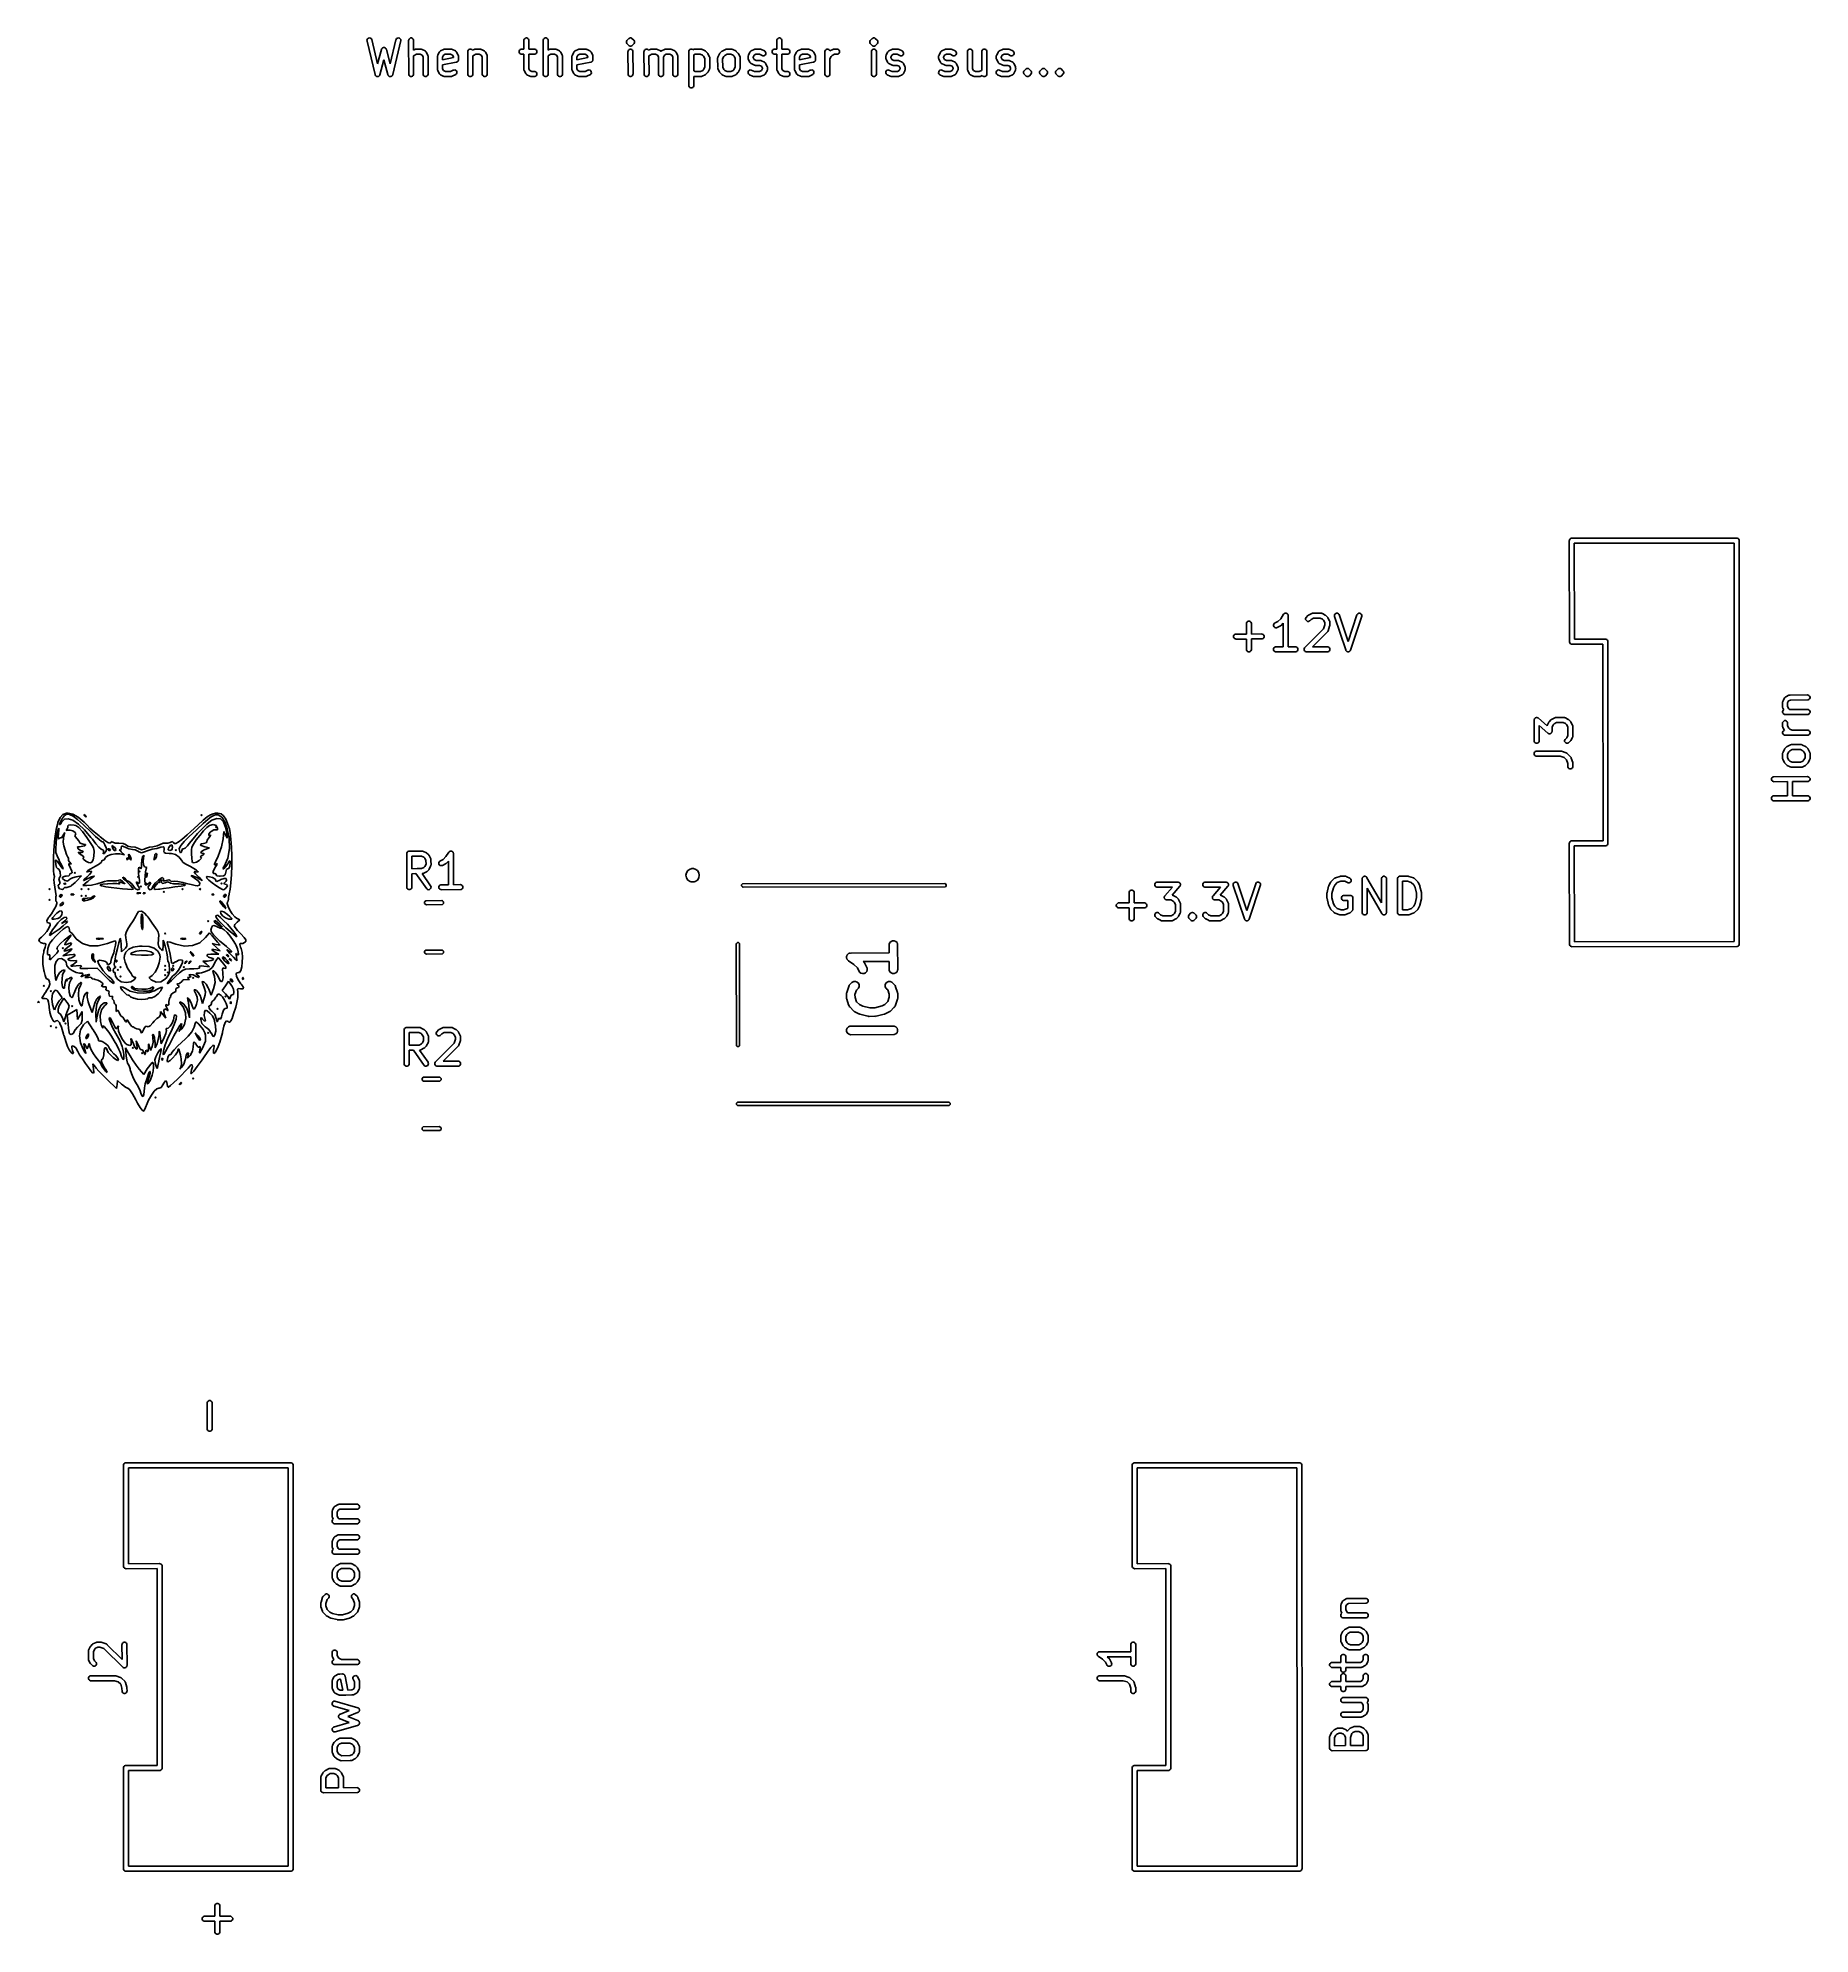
# Model space of a CAD drawing. Extents: x 92.4 to 145.1, y -113.9 to -57.5.
import ezdxf

# ---------------------------------------------------------------- set-up
doc = ezdxf.new("R2010")
doc.units = 0
doc.layers.add('BLACK', color=7, linetype='CONTINUOUS')

msp = doc.modelspace()

# ---------------------------------------------------------------- linework, layer by layer
at = {"layer": 'BLACK', "linetype": 'CONTINUOUS'}
for p, q in [((102.166593, -57.622623), (102.171226, -57.593728)), ((102.168581, -57.637191), (102.166593, -57.622623)), ((102.407243, -58.633466), (102.168581, -57.637191)), ((102.171226, -57.593728), (102.186562, -57.568806)), ((102.186562, -57.568806), (102.210269, -57.551649)), ((102.210269, -57.551649), (102.238737, -57.544871)), ((102.238737, -57.544871), (102.267632, -57.549504)), ((102.267632, -57.549504), (102.292554, -57.56484)), ((102.292554, -57.56484), (102.309711, -57.588547)), ((102.309711, -57.588547), (102.483946, -58.315875)), ((102.483946, -58.315875), (102.597644, -57.886208)), ((102.597644, -57.886208), (102.598929, -57.882779)), ((102.598929, -57.882779), (102.599121, -57.88134)), ((102.599121, -57.88134), (102.60011, -57.87963)), ((102.60011, -57.87963), (102.602807, -57.872441)), ((102.602807, -57.872441), (102.608824, -57.86458)), ((102.608824, -57.86458), (102.613783, -57.856015)), ((102.613783, -57.856015), (102.61764, -57.853062)), ((102.61764, -57.853062), (102.620594, -57.849204)), ((102.620594, -57.849204), (102.629161, -57.844243)), ((102.629161, -57.844243), (102.637021, -57.838228)), ((102.637021, -57.838228), (102.641713, -57.836976)), ((102.641713, -57.836976), (102.645919, -57.834542)), ((102.645919, -57.834542), (102.655736, -57.833237)), ((102.655736, -57.833237), (102.665297, -57.830688)), ((102.665297, -57.830688), (102.670109, -57.831327)), ((102.670109, -57.831327), (102.674928, -57.830687)), ((102.674928, -57.830687), (102.684498, -57.833239)), ((102.684498, -57.833239), (102.694305, -57.834542)), ((102.694305, -57.834542), (102.698506, -57.836974)), ((102.698506, -57.836974), (102.703203, -57.838227)), ((102.703203, -57.838227), (102.711065, -57.844245)), ((102.711065, -57.844245), (102.71963, -57.849204)), ((102.71963, -57.849204), (102.722582, -57.853061)), ((102.722582, -57.853061), (102.726441, -57.856015)), ((102.726441, -57.856015), (102.731402, -57.864583)), ((102.731402, -57.864583), (102.737417, -57.872442)), ((102.737417, -57.872442), (102.738685, -57.877164)), ((102.738685, -57.877164), (102.741103, -57.881339)), ((102.741103, -57.881339), (102.742369, -57.890872)), ((102.742369, -57.890872), (102.856747, -58.316521)), ((102.856747, -58.316521), (103.025724, -57.602448)), ((103.173632, -57.622623), (102.933548, -58.637191)), ((103.025724, -57.602448), (103.030514, -57.588547)), ((103.030514, -57.588547), (103.047671, -57.56484)), ((103.047671, -57.56484), (103.072593, -57.549504)), ((103.072593, -57.549504), (103.101488, -57.544871)), ((103.101488, -57.544871), (103.129956, -57.55165)), ((103.129956, -57.55165), (103.153663, -57.568806)), ((103.153663, -57.568806), (103.168999, -57.593728)), ((103.168999, -57.593728), (103.173632, -57.622623)), ((103.404636, -57.619819), (103.406077, -57.605187)), ((103.406077, -58.634451), (103.404636, -57.619819)), ((103.406077, -57.605187), (103.417276, -57.578151)), ((103.417276, -57.578151), (103.437968, -57.557459)), ((103.437968, -57.557459), (103.465004, -57.54626)), ((103.465004, -57.54626), (103.494268, -57.54626)), ((103.494268, -57.54626), (103.521304, -57.557459)), ((103.521304, -57.557459), (103.541996, -57.578151)), ((103.541996, -57.578151), (103.553195, -57.605187)), ((103.553195, -57.605187), (103.553619, -57.904264)), ((103.553619, -57.904264), (103.588952, -57.88607)), ((103.569313, -58.063466), (103.553868, -58.079464)), ((103.553868, -58.079464), (103.554636, -58.619819)), ((103.63817, -58.028008), (103.569313, -58.063466)), ((103.588952, -57.88607), (103.602683, -57.880815)), ((103.602683, -57.880815), (103.605372, -57.880623)), ((103.605372, -57.880623), (103.607861, -57.879593)), ((103.607861, -57.879593), (103.621658, -57.879466)), ((103.621658, -57.879466), (103.631873, -57.878741)), ((103.631873, -57.878741), (103.633719, -57.879356)), ((103.633719, -57.879356), (103.76535, -57.878152)), ((103.745802, -58.027023), (103.63817, -58.028008)), ((103.804392, -58.055453), (103.745802, -58.027023)), ((103.76535, -57.878152), (103.779982, -57.879593)), ((103.779982, -57.879593), (103.782471, -57.880624)), ((103.782471, -57.880624), (103.785159, -57.880815)), ((103.785159, -57.880815), (103.798152, -57.887119)), ((103.798152, -57.887119), (103.807018, -57.890792)), ((103.833248, -58.111488), (103.804392, -58.055453)), ((103.807018, -57.890792), (103.80824, -57.892014)), ((103.80824, -57.892014), (103.894129, -57.933689)), ((103.894129, -57.933689), (103.896576, -57.935229)), ((103.896576, -57.935229), (103.89773, -57.935614)), ((103.89773, -57.935614), (103.899166, -57.936859)), ((103.899166, -57.936859), (103.906572, -57.941521)), ((103.906572, -57.941521), (103.912733, -57.948625)), ((103.912733, -57.948625), (103.919838, -57.954787)), ((103.919838, -57.954787), (103.922412, -57.959786)), ((103.922412, -57.959786), (103.925745, -57.963629)), ((103.925745, -57.963629), (103.928229, -57.971083)), ((103.928229, -57.971083), (103.975289, -58.062468)), ((103.975289, -58.062468), (103.980544, -58.076199)), ((103.980544, -58.076199), (103.980735, -58.078888)), ((103.980735, -58.078888), (103.981766, -58.081377)), ((103.981766, -58.081377), (103.981799, -58.093868)), ((104.261779, -58.096009), (104.26322, -58.081377)), ((104.26322, -58.081377), (104.264251, -58.078887)), ((104.264251, -58.078887), (104.264442, -58.0762)), ((104.264442, -58.0762), (104.270746, -58.063206)), ((104.270746, -58.063206), (104.274419, -58.054341)), ((104.274419, -58.054341), (104.275641, -58.053118)), ((104.275641, -58.053118), (104.317316, -57.96723)), ((104.317316, -57.96723), (104.318856, -57.964782)), ((104.318856, -57.964782), (104.319241, -57.963629)), ((104.319241, -57.963629), (104.320486, -57.962192)), ((104.320486, -57.962192), (104.325148, -57.954787)), ((104.325148, -57.954787), (104.332252, -57.948625)), ((104.332252, -57.948625), (104.338414, -57.941521)), ((104.338414, -57.941521), (104.343413, -57.938946)), ((104.343413, -57.938946), (104.347256, -57.935614)), ((104.347256, -57.935614), (104.35471, -57.933129)), ((104.35471, -57.933129), (104.446095, -57.88607)), ((104.43908, -58.056966), (104.410463, -58.115941)), ((104.495247, -58.028042), (104.43908, -58.056966)), ((104.446095, -57.88607), (104.459826, -57.880815)), ((104.459826, -57.880815), (104.462515, -57.880623)), ((104.462515, -57.880623), (104.465004, -57.879593)), ((104.465004, -57.879593), (104.478343, -57.879499)), ((104.478343, -57.879499), (104.489016, -57.878741)), ((104.489016, -57.878741), (104.491023, -57.87941)), ((104.491023, -57.87941), (104.670112, -57.878152)), ((104.650416, -58.026952), (104.495247, -58.028042)), ((104.709154, -58.055453), (104.650416, -58.026952)), ((104.670112, -57.878152), (104.684744, -57.879593)), ((104.684744, -57.879593), (104.687233, -57.880624)), ((104.687233, -57.880624), (104.689921, -57.880815)), ((104.689921, -57.880815), (104.702914, -57.887119)), ((104.702914, -57.887119), (104.71178, -57.890792)), ((104.738176, -58.11181), (104.709154, -58.055453)), ((104.71178, -57.890792), (104.713002, -57.892014)), ((104.713002, -57.892014), (104.798891, -57.933689)), ((104.798891, -57.933689), (104.801338, -57.935229)), ((104.801338, -57.935229), (104.802492, -57.935614)), ((104.802492, -57.935614), (104.803928, -57.936859)), ((104.803928, -57.936859), (104.811334, -57.941521)), ((104.811334, -57.941521), (104.817495, -57.948625)), ((104.817495, -57.948625), (104.8246, -57.954787)), ((104.8246, -57.954787), (104.827174, -57.959786)), ((104.827174, -57.959786), (104.830507, -57.963629)), ((104.830507, -57.963629), (104.832991, -57.971083)), ((104.832991, -57.971083), (104.880051, -58.062468)), ((104.880051, -58.062468), (104.885306, -58.076199)), ((104.885306, -58.076199), (104.885497, -58.078888)), ((104.885497, -58.078888), (104.886528, -58.081377)), ((104.886528, -58.081377), (104.886721, -58.096118)), ((105.166541, -57.953152), (105.167982, -57.93852)), ((105.167982, -58.634451), (105.166541, -57.953152)), ((105.167982, -57.93852), (105.179181, -57.911484)), ((105.179181, -57.911484), (105.199873, -57.890792)), ((105.199873, -57.890792), (105.226909, -57.879593)), ((105.226909, -57.879593), (105.256173, -57.879593)), ((105.256173, -57.879593), (105.283209, -57.890792)), ((105.283209, -57.890792), (105.303086, -57.910669)), ((105.303086, -57.910669), (105.350857, -57.88607)), ((105.331218, -58.063466), (105.315398, -58.079852)), ((105.315398, -58.079852), (105.316541, -58.619819)), ((105.400075, -58.028008), (105.331218, -58.063466)), ((105.350857, -57.88607), (105.364588, -57.880815)), ((105.364588, -57.880815), (105.367277, -57.880623)), ((105.367277, -57.880623), (105.369766, -57.879593)), ((105.369766, -57.879593), (105.383563, -57.879466)), ((105.383563, -57.879466), (105.393778, -57.878741)), ((105.393778, -57.878741), (105.395624, -57.879356)), ((105.395624, -57.879356), (105.527255, -57.878152)), ((105.507707, -58.027023), (105.400075, -58.028008)), ((105.566297, -58.055453), (105.507707, -58.027023)), ((105.527255, -57.878152), (105.541887, -57.879593)), ((105.541887, -57.879593), (105.544376, -57.880624)), ((105.544376, -57.880624), (105.547064, -57.880815)), ((105.547064, -57.880815), (105.560057, -57.887119)), ((105.560057, -57.887119), (105.568923, -57.890792)), ((105.595153, -58.111488), (105.566297, -58.055453)), ((105.568923, -57.890792), (105.570145, -57.892014)), ((105.570145, -57.892014), (105.656034, -57.933689)), ((105.656034, -57.933689), (105.658481, -57.935229)), ((105.658481, -57.935229), (105.659635, -57.935614)), ((105.659635, -57.935614), (105.661071, -57.936859)), ((105.661071, -57.936859), (105.668477, -57.941521)), ((105.668477, -57.941521), (105.674638, -57.948625)), ((105.674638, -57.948625), (105.681743, -57.954787)), ((105.681743, -57.954787), (105.684317, -57.959786)), ((105.684317, -57.959786), (105.68765, -57.963629)), ((105.68765, -57.963629), (105.690134, -57.971083)), ((105.690134, -57.971083), (105.737194, -58.062468)), ((105.737194, -58.062468), (105.742449, -58.076199)), ((105.742449, -58.076199), (105.74264, -58.078888)), ((105.74264, -58.078888), (105.743671, -58.081377)), ((105.743671, -58.081377), (105.743704, -58.093868)), ((106.691792, -57.93852), (106.702991, -57.911484)), ((106.691792, -57.967784), (106.691792, -57.93852)), ((106.702991, -57.99482), (106.691792, -57.967784)), ((106.702991, -57.911484), (106.723683, -57.890792)), ((106.723683, -58.015512), (106.702991, -57.99482)), ((106.723683, -57.890792), (106.750719, -57.879593)), ((106.750719, -58.026711), (106.723683, -58.015512)), ((106.750719, -57.879593), (106.833636, -57.87929)), ((106.765351, -58.028152), (106.750719, -58.026711)), ((106.833882, -58.027902), (106.765351, -58.028152)), ((106.833208, -57.619819), (106.834649, -57.605187)), ((106.833636, -57.87929), (106.833208, -57.619819)), ((106.834605, -58.465155), (106.833882, -58.027902)), ((106.834649, -57.605187), (106.845848, -57.578151)), ((106.845848, -57.578151), (106.86654, -57.557459)), ((106.86654, -57.557459), (106.893576, -57.54626)), ((106.893576, -57.54626), (106.92284, -57.54626)), ((106.92284, -57.54626), (106.949876, -57.557459)), ((106.949876, -57.557459), (106.970568, -57.578151)), ((106.970568, -57.578151), (106.981767, -57.605187)), ((106.981767, -57.605187), (106.982219, -57.878749)), ((106.982219, -57.878749), (107.146303, -57.878152)), ((107.160935, -58.026711), (106.982464, -58.027361)), ((106.982464, -58.027361), (106.983182, -58.461512)), ((107.146303, -57.878152), (107.160935, -57.879593)), ((107.160935, -57.879593), (107.187971, -57.890792)), ((107.187971, -58.015512), (107.160935, -58.026711)), ((107.187971, -57.890792), (107.208663, -57.911484)), ((107.208663, -57.99482), (107.187971, -58.015512)), ((107.208663, -57.911484), (107.219862, -57.93852)), ((107.219862, -57.967784), (107.208663, -57.99482)), ((107.219862, -57.93852), (107.219862, -57.967784)), ((107.404637, -57.619819), (107.406078, -57.605187)), ((107.406078, -58.634451), (107.404637, -57.619819)), ((107.406078, -57.605187), (107.417277, -57.578151)), ((107.417277, -57.578151), (107.437969, -57.557459)), ((107.437969, -57.557459), (107.465005, -57.54626)), ((107.465005, -57.54626), (107.494269, -57.54626)), ((107.494269, -57.54626), (107.521305, -57.557459)), ((107.521305, -57.557459), (107.541997, -57.578151)), ((107.541997, -57.578151), (107.553196, -57.605187)), ((107.553196, -57.605187), (107.55362, -57.904264)), ((107.55362, -57.904264), (107.588953, -57.88607)), ((107.569314, -58.063466), (107.553869, -58.079464)), ((107.553869, -58.079464), (107.554637, -58.619819)), ((107.638171, -58.028008), (107.569314, -58.063466)), ((107.588953, -57.88607), (107.602684, -57.880815)), ((107.602684, -57.880815), (107.605373, -57.880623)), ((107.605373, -57.880623), (107.607862, -57.879593)), ((107.607862, -57.879593), (107.621659, -57.879466)), ((107.621659, -57.879466), (107.631874, -57.878741)), ((107.631874, -57.878741), (107.63372, -57.879356)), ((107.63372, -57.879356), (107.765351, -57.878152)), ((107.745803, -58.027023), (107.638171, -58.028008)), ((107.804393, -58.055453), (107.745803, -58.027023)), ((107.765351, -57.878152), (107.779983, -57.879593)), ((107.779983, -57.879593), (107.782472, -57.880624)), ((107.782472, -57.880624), (107.78516, -57.880815)), ((107.78516, -57.880815), (107.798153, -57.887119)), ((107.798153, -57.887119), (107.807019, -57.890792)), ((107.833249, -58.111488), (107.804393, -58.055453)), ((107.807019, -57.890792), (107.808241, -57.892014)), ((107.808241, -57.892014), (107.89413, -57.933689)), ((107.89413, -57.933689), (107.896577, -57.935229)), ((107.896577, -57.935229), (107.897731, -57.935614)), ((107.897731, -57.935614), (107.899167, -57.936859)), ((107.899167, -57.936859), (107.906573, -57.941521)), ((107.906573, -57.941521), (107.912734, -57.948625)), ((107.912734, -57.948625), (107.919839, -57.954787)), ((107.919839, -57.954787), (107.922413, -57.959786)), ((107.922413, -57.959786), (107.925746, -57.963629)), ((107.925746, -57.963629), (107.92823, -57.971083)), ((107.92823, -57.971083), (107.97529, -58.062468)), ((107.97529, -58.062468), (107.980545, -58.076199)), ((107.980545, -58.076199), (107.980736, -58.078888)), ((107.980736, -58.078888), (107.981767, -58.081377)), ((107.981767, -58.081377), (107.9818, -58.093868)), ((108.26178, -58.096009), (108.263221, -58.081377)), ((108.263221, -58.081377), (108.264252, -58.078887)), ((108.264252, -58.078887), (108.264443, -58.0762)), ((108.264443, -58.0762), (108.270747, -58.063206)), ((108.270747, -58.063206), (108.27442, -58.054341)), ((108.27442, -58.054341), (108.275642, -58.053118)), ((108.275642, -58.053118), (108.317317, -57.96723)), ((108.317317, -57.96723), (108.318857, -57.964782)), ((108.318857, -57.964782), (108.319242, -57.963629)), ((108.319242, -57.963629), (108.320487, -57.962192)), ((108.320487, -57.962192), (108.325149, -57.954787)), ((108.325149, -57.954787), (108.332253, -57.948625)), ((108.332253, -57.948625), (108.338415, -57.941521)), ((108.338415, -57.941521), (108.343414, -57.938946)), ((108.343414, -57.938946), (108.347257, -57.935614)), ((108.347257, -57.935614), (108.354711, -57.933129)), ((108.354711, -57.933129), (108.446096, -57.88607)), ((108.439081, -58.056966), (108.410464, -58.115941)), ((108.495248, -58.028042), (108.439081, -58.056966)), ((108.446096, -57.88607), (108.459827, -57.880815)), ((108.459827, -57.880815), (108.462516, -57.880623)), ((108.462516, -57.880623), (108.465005, -57.879593)), ((108.465005, -57.879593), (108.478344, -57.879499)), ((108.478344, -57.879499), (108.489017, -57.878741)), ((108.489017, -57.878741), (108.491024, -57.87941)), ((108.491024, -57.87941), (108.670113, -57.878152)), ((108.650417, -58.026952), (108.495248, -58.028042)), ((108.709155, -58.055453), (108.650417, -58.026952)), ((108.670113, -57.878152), (108.684745, -57.879593)), ((108.684745, -57.879593), (108.687234, -57.880624)), ((108.687234, -57.880624), (108.689922, -57.880815)), ((108.689922, -57.880815), (108.702915, -57.887119)), ((108.702915, -57.887119), (108.711781, -57.890792)), ((108.738177, -58.11181), (108.709155, -58.055453)), ((108.711781, -57.890792), (108.713003, -57.892014)), ((108.713003, -57.892014), (108.798892, -57.933689)), ((108.798892, -57.933689), (108.801339, -57.935229)), ((108.801339, -57.935229), (108.802493, -57.935614)), ((108.802493, -57.935614), (108.803929, -57.936859)), ((108.803929, -57.936859), (108.811335, -57.941521)), ((108.811335, -57.941521), (108.817496, -57.948625)), ((108.817496, -57.948625), (108.824601, -57.954787)), ((108.824601, -57.954787), (108.827175, -57.959786)), ((108.827175, -57.959786), (108.830508, -57.963629)), ((108.830508, -57.963629), (108.832992, -57.971083)), ((108.832992, -57.971083), (108.880052, -58.062468)), ((108.880052, -58.062468), (108.885307, -58.076199)), ((108.885307, -58.076199), (108.885498, -58.078888)), ((108.885498, -58.078888), (108.886529, -58.081377)), ((108.886529, -58.081377), (108.886722, -58.096118)), ((109.882269, -57.652807), (109.893468, -57.62577)), ((109.882269, -57.682069), (109.882269, -57.652807)), ((109.893468, -57.709106), (109.882269, -57.682069)), ((109.893468, -57.62577), (109.950414, -57.566786)), ((109.902795, -57.720471), (109.893468, -57.709106)), ((109.961779, -57.777417), (109.902795, -57.720471)), ((109.928447, -57.953152), (109.929888, -57.93852)), ((109.929888, -58.634451), (109.928447, -57.953152)), ((109.929888, -57.93852), (109.941087, -57.911484)), ((109.941087, -57.911484), (109.961779, -57.890792)), ((109.950414, -57.566786), (109.961779, -57.557459)), ((109.961779, -57.557459), (109.988815, -57.54626)), ((109.988815, -57.788616), (109.961779, -57.777417)), ((109.961779, -57.890792), (109.988815, -57.879593)), ((109.988815, -57.54626), (110.018078, -57.54626)), ((109.988816, -57.788616), (109.988815, -57.788616)), ((109.988815, -57.879593), (110.018079, -57.879593)), ((110.018078, -57.788616), (109.988816, -57.788616)), ((110.018078, -57.54626), (110.018079, -57.54626)), ((110.018079, -57.788616), (110.018078, -57.788616)), ((110.018079, -57.54626), (110.031091, -57.55165)), ((110.045115, -57.777417), (110.018079, -57.788616)), ((110.018079, -57.879593), (110.045115, -57.890792)), ((110.031091, -57.55165), (110.045115, -57.557459)), ((110.045115, -57.557459), (110.104099, -57.614405)), ((110.05648, -57.76809), (110.045115, -57.777417)), ((110.045115, -57.890792), (110.065807, -57.911484)), ((110.113426, -57.709106), (110.05648, -57.76809)), ((110.065807, -57.911484), (110.077006, -57.93852)), ((110.077006, -57.93852), (110.078447, -58.619819)), ((110.104099, -57.614405), (110.113426, -57.62577)), ((110.113426, -57.62577), (110.118157, -57.637191)), ((110.124625, -57.68207), (110.113426, -57.709106)), ((110.118157, -57.637191), (110.124625, -57.652807)), ((110.124625, -57.652807), (110.124625, -57.68207)), ((110.404637, -57.953152), (110.406078, -57.93852)), ((110.406078, -58.634451), (110.404637, -57.953152)), ((110.406078, -57.93852), (110.417277, -57.911484)), ((110.417277, -57.911484), (110.437969, -57.890792)), ((110.437969, -57.890792), (110.465005, -57.879593)), ((110.465005, -57.879593), (110.494269, -57.879593)), ((110.494269, -57.879593), (110.521305, -57.890792)), ((110.521305, -57.890792), (110.541182, -57.910669)), ((110.541182, -57.910669), (110.588953, -57.88607)), ((110.569314, -58.063466), (110.553494, -58.079852)), ((110.553494, -58.079852), (110.554637, -58.619819)), ((110.638171, -58.028008), (110.569314, -58.063466)), ((110.588953, -57.88607), (110.602684, -57.880815)), ((110.602684, -57.880815), (110.605373, -57.880623)), ((110.605373, -57.880623), (110.607862, -57.879593)), ((110.607862, -57.879593), (110.621659, -57.879466)), ((110.621659, -57.879466), (110.631874, -57.878741)), ((110.631874, -57.878741), (110.63372, -57.879356)), ((110.63372, -57.879356), (110.765351, -57.878152)), ((110.745803, -58.027023), (110.638171, -58.028008)), ((110.804393, -58.055453), (110.745803, -58.027023)), ((110.765351, -57.878152), (110.779983, -57.879593)), ((110.779983, -57.879593), (110.782472, -57.880624)), ((110.782472, -57.880624), (110.78516, -57.880815)), ((110.78516, -57.880815), (110.798153, -57.887119)), ((110.798153, -57.887119), (110.807019, -57.890792)), ((110.833249, -58.111488), (110.804393, -58.055453)), ((110.807019, -57.890792), (110.808241, -57.892014)), ((110.808241, -57.892014), (110.89413, -57.933689)), ((110.89413, -57.933689), (110.896577, -57.935229)), ((110.896577, -57.935229), (110.897731, -57.935614)), ((110.897731, -57.935614), (110.899167, -57.936859)), ((110.899167, -57.936859), (110.906573, -57.941521)), ((110.906573, -57.941521), (110.908208, -57.943406)), ((110.908208, -57.943406), (110.909843, -57.941521)), ((110.909843, -57.941521), (110.914842, -57.938946)), ((110.914842, -57.938946), (110.918685, -57.935614)), ((110.918685, -57.935614), (110.926139, -57.933129)), ((110.926139, -57.933129), (111.017524, -57.88607)), ((111.010509, -58.056966), (110.981859, -58.11601)), ((111.066742, -58.028008), (111.010509, -58.056966)), ((111.017524, -57.88607), (111.031255, -57.880815)), ((111.031255, -57.880815), (111.033944, -57.880623)), ((111.033944, -57.880623), (111.036433, -57.879593)), ((111.036433, -57.879593), (111.05023, -57.879466)), ((111.05023, -57.879466), (111.060445, -57.878741)), ((111.060445, -57.878741), (111.062291, -57.879356)), ((111.062291, -57.879356), (111.193922, -57.878152)), ((111.174374, -58.027023), (111.066742, -58.028008)), ((111.232965, -58.055452), (111.174374, -58.027023)), ((111.193922, -57.878152), (111.208554, -57.879593)), ((111.208554, -57.879593), (111.211043, -57.880624)), ((111.211043, -57.880624), (111.213731, -57.880815)), ((111.213731, -57.880815), (111.226725, -57.88712)), ((111.226725, -57.88712), (111.23559, -57.890792)), ((111.261821, -58.111488), (111.232965, -58.055452)), ((111.23559, -57.890792), (111.236812, -57.892014)), ((111.236812, -57.892014), (111.322702, -57.933689)), ((111.322702, -57.933689), (111.325148, -57.935229)), ((111.325148, -57.935229), (111.326303, -57.935614)), ((111.326303, -57.935614), (111.32774, -57.93686)), ((111.32774, -57.93686), (111.335144, -57.941521)), ((111.335144, -57.941521), (111.341303, -57.948623)), ((111.341303, -57.948623), (111.348411, -57.954787)), ((111.348411, -57.954787), (111.350985, -57.959786)), ((111.350985, -57.959786), (111.354318, -57.963629)), ((111.354318, -57.963629), (111.356802, -57.971083)), ((111.356802, -57.971083), (111.403862, -58.062468)), ((111.403862, -58.062468), (111.409117, -58.076199)), ((111.409117, -58.076199), (111.409308, -58.078888)), ((111.409308, -58.078888), (111.410339, -58.081377)), ((111.410339, -58.081377), (111.410372, -58.093868)), ((111.73797, -57.953152), (111.739411, -57.93852)), ((111.738856, -58.577393), (111.73797, -57.953152)), ((111.739411, -57.93852), (111.75061, -57.911484)), ((111.75061, -57.911484), (111.771302, -57.890792)), ((111.771302, -57.890792), (111.798338, -57.879593)), ((111.798338, -57.879593), (111.827602, -57.879593)), ((111.827602, -57.879593), (111.854638, -57.890792)), ((111.854638, -57.890792), (111.858329, -57.894483)), ((111.858329, -57.894483), (111.874667, -57.88607)), ((111.874667, -57.88607), (111.888398, -57.880815)), ((111.923819, -58.028042), (111.886683, -58.047166)), ((111.886683, -58.047166), (111.887363, -58.526348)), ((111.888398, -57.880815), (111.891087, -57.880623)), ((111.891087, -57.880623), (111.893576, -57.879593)), ((111.893576, -57.879593), (111.906915, -57.879499)), ((111.906915, -57.879499), (111.917588, -57.878741)), ((111.917588, -57.878741), (111.919595, -57.87941)), ((111.919595, -57.87941), (112.098684, -57.878152)), ((112.078988, -58.026952), (111.923819, -58.028042)), ((112.147518, -58.060204), (112.078988, -58.026952)), ((112.098684, -57.878152), (112.113316, -57.879593)), ((112.113316, -57.879593), (112.115805, -57.880624)), ((112.115805, -57.880624), (112.118493, -57.880815)), ((112.118493, -57.880815), (112.131486, -57.887119)), ((112.131486, -57.887119), (112.140352, -57.890792)), ((112.140352, -57.890792), (112.141574, -57.892014)), ((112.141574, -57.892014), (112.227463, -57.933689)), ((112.178845, -58.090448), (112.147518, -58.060204)), ((112.214234, -58.159171), (112.178845, -58.090448)), ((112.227463, -57.933689), (112.233762, -57.937653)), ((112.233762, -57.937653), (112.23559, -57.938411)), ((112.23559, -57.938411), (112.23676, -57.939541)), ((112.23676, -57.939541), (112.239906, -57.941521)), ((112.239906, -57.941521), (112.245538, -57.948015)), ((112.245538, -57.948015), (112.294574, -57.995357)), ((112.294574, -57.995357), (112.299292, -58.001106)), ((112.299292, -58.001106), (112.300791, -58.002406)), ((112.300791, -58.002406), (112.301518, -58.003819)), ((112.301518, -58.003819), (112.303901, -58.006722)), ((112.303901, -58.006722), (112.30755, -58.015532)), ((112.30755, -58.015532), (112.356242, -58.110087)), ((112.608975, -58.100737), (112.65065, -58.014849)), ((112.65065, -58.014849), (112.654614, -58.008549)), ((112.654614, -58.008549), (112.655372, -58.006722)), ((112.655372, -58.006722), (112.656502, -58.005551)), ((112.656502, -58.005551), (112.658482, -58.002406)), ((112.658482, -58.002406), (112.664976, -57.996773)), ((112.664976, -57.996773), (112.712318, -57.947738)), ((112.712318, -57.947738), (112.718067, -57.943019)), ((112.718067, -57.943019), (112.719367, -57.941521)), ((112.719367, -57.941521), (112.72078, -57.940793)), ((112.72078, -57.940793), (112.723683, -57.938411)), ((112.723683, -57.938411), (112.732493, -57.934761)), ((112.732493, -57.934761), (112.827048, -57.88607)), ((112.807409, -58.063466), (112.777165, -58.094793)), ((112.876266, -58.028008), (112.807409, -58.063466)), ((112.827048, -57.88607), (112.840779, -57.880815)), ((112.840779, -57.880815), (112.843468, -57.880623)), ((112.843468, -57.880623), (112.845957, -57.879593)), ((112.845957, -57.879593), (112.859754, -57.879466)), ((112.859754, -57.879466), (112.869969, -57.878741)), ((112.869969, -57.878741), (112.871815, -57.879356)), ((112.871815, -57.879356), (113.003446, -57.878152)), ((112.983898, -58.027023), (112.876266, -58.028008)), ((113.05228, -58.060204), (112.983898, -58.027023)), ((113.003446, -57.878152), (113.018078, -57.879593)), ((113.018078, -57.879593), (113.020567, -57.880624)), ((113.020567, -57.880624), (113.023255, -57.880815)), ((113.023255, -57.880815), (113.036248, -57.887119)), ((113.036248, -57.887119), (113.045114, -57.890792)), ((113.045114, -57.890792), (113.046336, -57.892014)), ((113.046336, -57.892014), (113.132225, -57.933689)), ((113.083607, -58.090448), (113.05228, -58.060204)), ((113.118996, -58.159171), (113.083607, -58.090448)), ((113.132225, -57.933689), (113.138524, -57.937653)), ((113.138524, -57.937653), (113.140352, -57.938411)), ((113.140352, -57.938411), (113.141522, -57.939541)), ((113.141522, -57.939541), (113.144668, -57.941521)), ((113.144668, -57.941521), (113.1503, -57.948015)), ((113.1503, -57.948015), (113.199336, -57.995357)), ((113.199336, -57.995357), (113.204054, -58.001106)), ((113.204054, -58.001106), (113.205553, -58.002406)), ((113.205553, -58.002406), (113.20628, -58.003819)), ((113.20628, -58.003819), (113.208663, -58.006722)), ((113.208663, -58.006722), (113.212312, -58.015532)), ((113.212312, -58.015532), (113.261004, -58.110087)), ((113.499875, -58.096009), (113.501316, -58.081377)), ((113.501316, -58.081377), (113.502347, -58.078887)), ((113.502347, -58.078887), (113.502538, -58.0762)), ((113.502538, -58.0762), (113.508842, -58.063206)), ((113.508842, -58.063206), (113.512515, -58.054341)), ((113.512515, -58.054341), (113.513737, -58.053118)), ((113.513737, -58.053118), (113.555412, -57.96723)), ((113.555412, -57.96723), (113.556952, -57.964782)), ((113.556952, -57.964782), (113.557337, -57.963629)), ((113.557337, -57.963629), (113.558582, -57.962192)), ((113.558582, -57.962192), (113.563244, -57.954787)), ((113.563244, -57.954787), (113.570348, -57.948625)), ((113.570348, -57.948625), (113.57651, -57.941521)), ((113.57651, -57.941521), (113.581509, -57.938946)), ((113.581509, -57.938946), (113.585352, -57.935614)), ((113.585352, -57.935614), (113.592806, -57.933129)), ((113.592806, -57.933129), (113.684191, -57.88607)), ((113.677176, -58.056966), (113.649203, -58.114615)), ((113.733409, -58.028008), (113.677176, -58.056966)), ((113.684191, -57.88607), (113.697922, -57.880815)), ((113.697922, -57.880815), (113.700611, -57.880623)), ((113.700611, -57.880623), (113.7031, -57.879593)), ((113.7031, -57.879593), (113.716897, -57.879466)), ((113.716897, -57.879466), (113.727112, -57.878741)), ((113.727112, -57.878741), (113.728958, -57.879356)), ((113.728958, -57.879356), (113.860589, -57.878152)), ((113.841041, -58.027023), (113.733409, -58.028008)), ((113.936017, -58.073108), (113.841041, -58.027023)), ((113.860589, -57.878152), (113.875221, -57.879593)), ((113.875221, -57.879593), (113.87771, -57.880624)), ((113.87771, -57.880624), (113.880398, -57.880815)), ((113.880398, -57.880815), (113.893391, -57.887119)), ((113.893391, -57.887119), (113.902257, -57.890792)), ((113.902257, -57.890792), (113.903479, -57.892014)), ((113.903479, -57.892014), (113.989368, -57.933689)), ((113.965207, -58.075182), (113.936017, -58.073108)), ((113.992969, -58.065928), (113.965207, -58.075182)), ((113.989368, -57.933689), (114.001811, -57.941521)), ((114.015076, -58.046755), (113.992969, -58.065928)), ((114.001811, -57.941521), (114.020984, -57.963629)), ((114.028164, -58.02058), (114.015076, -58.046755)), ((114.020984, -57.963629), (114.030238, -57.99139)), ((114.030238, -57.99139), (114.028164, -58.02058)), ((114.215602, -57.93852), (114.226801, -57.911484)), ((114.215602, -57.967784), (114.215602, -57.93852)), ((114.226801, -57.99482), (114.215602, -57.967784)), ((114.226801, -57.911484), (114.247493, -57.890792)), ((114.247493, -58.015512), (114.226801, -57.99482)), ((114.247493, -57.890792), (114.274529, -57.879593)), ((114.274529, -58.026711), (114.247493, -58.015512)), ((114.274529, -57.879593), (114.357446, -57.87929)), ((114.289161, -58.028152), (114.274529, -58.026711)), ((114.357692, -58.027902), (114.289161, -58.028152)), ((114.357018, -57.619819), (114.358459, -57.605187)), ((114.357446, -57.87929), (114.357018, -57.619819)), ((114.358415, -58.465155), (114.357692, -58.027902)), ((114.358459, -57.605187), (114.369658, -57.578151)), ((114.369658, -57.578151), (114.39035, -57.557459)), ((114.39035, -57.557459), (114.417386, -57.54626)), ((114.417386, -57.54626), (114.44665, -57.54626)), ((114.44665, -57.54626), (114.473686, -57.557459)), ((114.473686, -57.557459), (114.494378, -57.578151)), ((114.494378, -57.578151), (114.505577, -57.605187)), ((114.505577, -57.605187), (114.506029, -57.878749)), ((114.506029, -57.878749), (114.670113, -57.878152)), ((114.684745, -58.026711), (114.506274, -58.027361)), ((114.506274, -58.027361), (114.506992, -58.461512)), ((114.670113, -57.878152), (114.684745, -57.879593)), ((114.684745, -57.879593), (114.711781, -57.890792)), ((114.711781, -58.015512), (114.684745, -58.026711)), ((114.711781, -57.890792), (114.732473, -57.911484)), ((114.732473, -57.99482), (114.711781, -58.015512)), ((114.732473, -57.911484), (114.743672, -57.93852)), ((114.743672, -57.967784), (114.732473, -57.99482)), ((114.743672, -57.93852), (114.743672, -57.967784)), ((114.880828, -58.096009), (114.882269, -58.081377)), ((114.882269, -58.081377), (114.8833, -58.078887)), ((114.8833, -58.078887), (114.883491, -58.0762)), ((114.883491, -58.0762), (114.889795, -58.063206)), ((114.889795, -58.063206), (114.893468, -58.054341)), ((114.893468, -58.054341), (114.89469, -58.053118)), ((114.89469, -58.053118), (114.936365, -57.96723)), ((114.936365, -57.96723), (114.937905, -57.964782)), ((114.937905, -57.964782), (114.93829, -57.963629)), ((114.93829, -57.963629), (114.939535, -57.962192)), ((114.939535, -57.962192), (114.944197, -57.954787)), ((114.944197, -57.954787), (114.951301, -57.948625)), ((114.951301, -57.948625), (114.957463, -57.941521)), ((114.957463, -57.941521), (114.962462, -57.938946)), ((114.962462, -57.938946), (114.966305, -57.935614)), ((114.966305, -57.935614), (114.973759, -57.933129)), ((114.973759, -57.933129), (115.065144, -57.88607)), ((115.058129, -58.056966), (115.029512, -58.115941)), ((115.114296, -58.028042), (115.058129, -58.056966)), ((115.065144, -57.88607), (115.078875, -57.880815)), ((115.078875, -57.880815), (115.081564, -57.880623)), ((115.081564, -57.880623), (115.084053, -57.879593)), ((115.084053, -57.879593), (115.097392, -57.879499)), ((115.097392, -57.879499), (115.108065, -57.878741)), ((115.108065, -57.878741), (115.110072, -57.87941)), ((115.110072, -57.87941), (115.289161, -57.878152)), ((115.269465, -58.026952), (115.114296, -58.028042)), ((115.328203, -58.055453), (115.269465, -58.026952)), ((115.289161, -57.878152), (115.303793, -57.879593)), ((115.303793, -57.879593), (115.306282, -57.880624)), ((115.306282, -57.880624), (115.30897, -57.880815)), ((115.30897, -57.880815), (115.321963, -57.887119)), ((115.321963, -57.887119), (115.330829, -57.890792)), ((115.357225, -58.11181), (115.328203, -58.055453)), ((115.330829, -57.890792), (115.332051, -57.892014)), ((115.332051, -57.892014), (115.41794, -57.933689)), ((115.41794, -57.933689), (115.420387, -57.935229)), ((115.420387, -57.935229), (115.421541, -57.935614)), ((115.421541, -57.935614), (115.422977, -57.936859)), ((115.422977, -57.936859), (115.430383, -57.941521)), ((115.430383, -57.941521), (115.436544, -57.948625)), ((115.436544, -57.948625), (115.443649, -57.954787)), ((115.443649, -57.954787), (115.446223, -57.959786)), ((115.446223, -57.959786), (115.449556, -57.963629)), ((115.449556, -57.963629), (115.45204, -57.971083)), ((115.45204, -57.971083), (115.4991, -58.062468)), ((115.4991, -58.062468), (115.504355, -58.076199)), ((115.504355, -58.076199), (115.504546, -58.078888)), ((115.504546, -58.078888), (115.505577, -58.081377)), ((115.505577, -58.081377), (115.50577, -58.096118)), ((115.78559, -57.953152), (115.787031, -57.93852)), ((115.787031, -58.634451), (115.78559, -57.953152)), ((115.787031, -57.93852), (115.79823, -57.911484)), ((115.79823, -57.911484), (115.818922, -57.890792)), ((115.818922, -57.890792), (115.845958, -57.879593)), ((115.845958, -57.879593), (115.875222, -57.879593)), ((115.875222, -57.879593), (115.902258, -57.890792)), ((115.902258, -57.890792), (115.92295, -57.911484)), ((115.92295, -57.911484), (115.9309, -57.930677)), ((115.9309, -57.930677), (116.017525, -57.88607)), ((115.997886, -58.063466), (115.967642, -58.094793)), ((116.066867, -58.027944), (115.997886, -58.063466)), ((116.017525, -57.88607), (116.031256, -57.880815)), ((116.031256, -57.880815), (116.033945, -57.880623)), ((116.033945, -57.880623), (116.036434, -57.879593)), ((116.036434, -57.879593), (116.051175, -57.879399)), ((116.051175, -57.879399), (116.060446, -57.878741)), ((116.060446, -57.878741), (116.061996, -57.879257)), ((116.061996, -57.879257), (116.146304, -57.878152)), ((116.160936, -58.026711), (116.066867, -58.027944)), ((116.146304, -57.878152), (116.160936, -57.879593)), ((116.160936, -57.879593), (116.187972, -57.890792)), ((116.187972, -58.015512), (116.160936, -58.026711)), ((116.187972, -57.890792), (116.208664, -57.911484)), ((116.208664, -57.99482), (116.187972, -58.015512)), ((116.208664, -57.911484), (116.219863, -57.93852)), ((116.219863, -57.967784), (116.208664, -57.99482)), ((116.219863, -57.93852), (116.219863, -57.967784)), ((117.120365, -57.652807), (117.131564, -57.62577)), ((117.120365, -57.682069), (117.120365, -57.652807)), ((117.131564, -57.709106), (117.120365, -57.682069)), ((117.131564, -57.62577), (117.18851, -57.566786)), ((117.140891, -57.720471), (117.131564, -57.709106)), ((117.199875, -57.777417), (117.140891, -57.720471)), ((117.166543, -57.953152), (117.167984, -57.93852)), ((117.167984, -58.634451), (117.166543, -57.953152)), ((117.167984, -57.93852), (117.179183, -57.911484)), ((117.179183, -57.911484), (117.199875, -57.890792)), ((117.18851, -57.566786), (117.199875, -57.557459)), ((117.199875, -57.557459), (117.226911, -57.54626)), ((117.226911, -57.788616), (117.199875, -57.777417)), ((117.199875, -57.890792), (117.226911, -57.879593)), ((117.226911, -57.54626), (117.256174, -57.54626)), ((117.226912, -57.788616), (117.226911, -57.788616)), ((117.226911, -57.879593), (117.256175, -57.879593)), ((117.256174, -57.788616), (117.226912, -57.788616)), ((117.256174, -57.54626), (117.256175, -57.54626)), ((117.256175, -57.788616), (117.256174, -57.788616)), ((117.256175, -57.54626), (117.269187, -57.55165)), ((117.283211, -57.777417), (117.256175, -57.788616)), ((117.256175, -57.879593), (117.283211, -57.890792)), ((117.269187, -57.55165), (117.283211, -57.557459)), ((117.283211, -57.557459), (117.342195, -57.614405)), ((117.294576, -57.76809), (117.283211, -57.777417)), ((117.283211, -57.890792), (117.303903, -57.911484)), ((117.351522, -57.709106), (117.294576, -57.76809)), ((117.303903, -57.911484), (117.315102, -57.93852)), ((117.315102, -57.93852), (117.316543, -58.619819)), ((117.342195, -57.614405), (117.351522, -57.62577)), ((117.351522, -57.62577), (117.356253, -57.637191)), ((117.362721, -57.68207), (117.351522, -57.709106)), ((117.356253, -57.637191), (117.362721, -57.652807)), ((117.362721, -57.652807), (117.362721, -57.68207)), ((117.595114, -58.096009), (117.596555, -58.081377)), ((117.596555, -58.081377), (117.597586, -58.078887)), ((117.597586, -58.078887), (117.597777, -58.0762)), ((117.597777, -58.0762), (117.604081, -58.063206)), ((117.604081, -58.063206), (117.607754, -58.054341)), ((117.607754, -58.054341), (117.608976, -58.053118)), ((117.608976, -58.053118), (117.650651, -57.96723)), ((117.650651, -57.96723), (117.652191, -57.964782)), ((117.652191, -57.964782), (117.652576, -57.963629)), ((117.652576, -57.963629), (117.653821, -57.962192)), ((117.653821, -57.962192), (117.658483, -57.954787)), ((117.658483, -57.954787), (117.665587, -57.948625)), ((117.665587, -57.948625), (117.671749, -57.941521)), ((117.671749, -57.941521), (117.676748, -57.938946)), ((117.676748, -57.938946), (117.680591, -57.935614)), ((117.680591, -57.935614), (117.688045, -57.933129)), ((117.688045, -57.933129), (117.77943, -57.88607)), ((117.772415, -58.056966), (117.744442, -58.114615)), ((117.828648, -58.028008), (117.772415, -58.056966)), ((117.77943, -57.88607), (117.793161, -57.880815)), ((117.793161, -57.880815), (117.79585, -57.880623)), ((117.79585, -57.880623), (117.798339, -57.879593)), ((117.798339, -57.879593), (117.812136, -57.879466)), ((117.812136, -57.879466), (117.822351, -57.878741)), ((117.822351, -57.878741), (117.824197, -57.879356)), ((117.824197, -57.879356), (117.955828, -57.878152)), ((117.93628, -58.027023), (117.828648, -58.028008)), ((118.031256, -58.073108), (117.93628, -58.027023)), ((117.955828, -57.878152), (117.97046, -57.879593)), ((117.97046, -57.879593), (117.972949, -57.880624)), ((117.972949, -57.880624), (117.975637, -57.880815)), ((117.975637, -57.880815), (117.98863, -57.887119)), ((117.98863, -57.887119), (117.997496, -57.890792)), ((117.997496, -57.890792), (117.998718, -57.892014)), ((117.998718, -57.892014), (118.084607, -57.933689)), ((118.060446, -58.075182), (118.031256, -58.073108)), ((118.088208, -58.065928), (118.060446, -58.075182)), ((118.084607, -57.933689), (118.09705, -57.941521)), ((118.110315, -58.046755), (118.088208, -58.065928)), ((118.09705, -57.941521), (118.116223, -57.963629)), ((118.123403, -58.02058), (118.110315, -58.046755)), ((118.116223, -57.963629), (118.125477, -57.99139)), ((118.125477, -57.99139), (118.123403, -58.02058)), ((119.166543, -58.096009), (119.167984, -58.081377)), ((119.167984, -58.081377), (119.169015, -58.078887)), ((119.169015, -58.078887), (119.169206, -58.0762)), ((119.169206, -58.0762), (119.17551, -58.063206)), ((119.17551, -58.063206), (119.179183, -58.054341)), ((119.179183, -58.054341), (119.180405, -58.053118)), ((119.180405, -58.053118), (119.22208, -57.96723)), ((119.22208, -57.96723), (119.22362, -57.964782)), ((119.22362, -57.964782), (119.224005, -57.963629)), ((119.224005, -57.963629), (119.22525, -57.962192)), ((119.22525, -57.962192), (119.229912, -57.954787)), ((119.229912, -57.954787), (119.237016, -57.948625)), ((119.237016, -57.948625), (119.243178, -57.941521)), ((119.243178, -57.941521), (119.248177, -57.938946)), ((119.248177, -57.938946), (119.25202, -57.935614)), ((119.25202, -57.935614), (119.259474, -57.933129)), ((119.259474, -57.933129), (119.350859, -57.88607)), ((119.343844, -58.056966), (119.315871, -58.114615)), ((119.400077, -58.028008), (119.343844, -58.056966)), ((119.350859, -57.88607), (119.36459, -57.880815)), ((119.36459, -57.880815), (119.367279, -57.880623)), ((119.367279, -57.880623), (119.369768, -57.879593)), ((119.369768, -57.879593), (119.383565, -57.879466)), ((119.383565, -57.879466), (119.39378, -57.878741)), ((119.39378, -57.878741), (119.395626, -57.879356)), ((119.395626, -57.879356), (119.527257, -57.878152)), ((119.507709, -58.027023), (119.400077, -58.028008)), ((119.602685, -58.073108), (119.507709, -58.027023)), ((119.527257, -57.878152), (119.541889, -57.879593)), ((119.541889, -57.879593), (119.544378, -57.880624)), ((119.544378, -57.880624), (119.547066, -57.880815)), ((119.547066, -57.880815), (119.560059, -57.887119)), ((119.560059, -57.887119), (119.568925, -57.890792)), ((119.568925, -57.890792), (119.570147, -57.892014)), ((119.570147, -57.892014), (119.656036, -57.933689)), ((119.631875, -58.075182), (119.602685, -58.073108)), ((119.659637, -58.065928), (119.631875, -58.075182)), ((119.656036, -57.933689), (119.668479, -57.941521)), ((119.681744, -58.046755), (119.659637, -58.065928)), ((119.668479, -57.941521), (119.687652, -57.963629)), ((119.694832, -58.02058), (119.681744, -58.046755)), ((119.687652, -57.963629), (119.696906, -57.99139)), ((119.696906, -57.99139), (119.694832, -58.02058)), ((120.023686, -57.953152), (120.025127, -57.93852)), ((120.025056, -58.465235), (120.023686, -57.953152)), ((120.025127, -57.93852), (120.036326, -57.911484)), ((120.036326, -57.911484), (120.057018, -57.890792)), ((120.057018, -57.890792), (120.084054, -57.879593)), ((120.084054, -57.879593), (120.113318, -57.879593)), ((120.113318, -57.879593), (120.140354, -57.890792)), ((120.140354, -57.890792), (120.161046, -57.911484)), ((120.161046, -57.911484), (120.172245, -57.93852)), ((120.172245, -57.93852), (120.173644, -58.461481)), ((120.452257, -57.953152), (120.453698, -57.93852)), ((120.453399, -58.493117), (120.452257, -57.953152)), ((120.453698, -57.93852), (120.464897, -57.911484)), ((120.464897, -57.911484), (120.485589, -57.890792)), ((120.485589, -57.890792), (120.512625, -57.879593)), ((120.512625, -57.879593), (120.541889, -57.879593)), ((120.541889, -57.879593), (120.568925, -57.890792)), ((120.568925, -57.890792), (120.589617, -57.911484)), ((120.589617, -57.911484), (120.600816, -57.93852)), ((120.600816, -57.93852), (120.602257, -58.619819)), ((120.880829, -58.096009), (120.88227, -58.081377)), ((120.88227, -58.081377), (120.883301, -58.078887)), ((120.883301, -58.078887), (120.883492, -58.0762)), ((120.883492, -58.0762), (120.889796, -58.063206)), ((120.889796, -58.063206), (120.893469, -58.054341)), ((120.893469, -58.054341), (120.894691, -58.053118)), ((120.894691, -58.053118), (120.936366, -57.96723)), ((120.936366, -57.96723), (120.937906, -57.964782)), ((120.937906, -57.964782), (120.938291, -57.963629)), ((120.938291, -57.963629), (120.939536, -57.962192)), ((120.939536, -57.962192), (120.944198, -57.954787)), ((120.944198, -57.954787), (120.951302, -57.948625)), ((120.951302, -57.948625), (120.957464, -57.941521)), ((120.957464, -57.941521), (120.962463, -57.938946)), ((120.962463, -57.938946), (120.966306, -57.935614)), ((120.966306, -57.935614), (120.97376, -57.933129)), ((120.97376, -57.933129), (121.065145, -57.88607)), ((121.05813, -58.056966), (121.030157, -58.114615)), ((121.114363, -58.028008), (121.05813, -58.056966)), ((121.065145, -57.88607), (121.078876, -57.880815)), ((121.078876, -57.880815), (121.081565, -57.880623)), ((121.081565, -57.880623), (121.084054, -57.879593)), ((121.084054, -57.879593), (121.097851, -57.879466)), ((121.097851, -57.879466), (121.108066, -57.878741)), ((121.108066, -57.878741), (121.109912, -57.879356)), ((121.109912, -57.879356), (121.241543, -57.878152)), ((121.221995, -58.027023), (121.114363, -58.028008)), ((121.316971, -58.073108), (121.221995, -58.027023)), ((121.241543, -57.878152), (121.256175, -57.879593)), ((121.256175, -57.879593), (121.258664, -57.880624)), ((121.258664, -57.880624), (121.261352, -57.880815)), ((121.261352, -57.880815), (121.274345, -57.887119)), ((121.274345, -57.887119), (121.283211, -57.890792)), ((121.283211, -57.890792), (121.284433, -57.892014)), ((121.284433, -57.892014), (121.370322, -57.933689)), ((121.346161, -58.075182), (121.316971, -58.073108)), ((121.373923, -58.065928), (121.346161, -58.075182)), ((121.370322, -57.933689), (121.382765, -57.941521)), ((121.39603, -58.046755), (121.373923, -58.065928)), ((121.382765, -57.941521), (121.401938, -57.963629)), ((121.409118, -58.02058), (121.39603, -58.046755)), ((121.401938, -57.963629), (121.411192, -57.99139)), ((121.411192, -57.99139), (121.409118, -58.02058)), ((102.408645, -58.644012), (102.407243, -58.633466)), ((102.410564, -58.647327), (102.408645, -58.644012)), ((102.411466, -58.651091), (102.410564, -58.647327)), ((102.417852, -58.659915), (102.411466, -58.651091)), ((102.546941, -58.65291), (102.540322, -58.661556)), ((102.548966, -58.64751), (102.546941, -58.65291)), ((102.549951, -58.64591), (102.548966, -58.64751)), ((102.550238, -58.644118), (102.549951, -58.64591)), ((102.552104, -58.639144), (102.550238, -58.644118)), ((102.669931, -58.19387), (102.552104, -58.639144)), ((102.788603, -58.635495), (102.669931, -58.19387)), ((102.790273, -58.64591), (102.788603, -58.635495)), ((102.792276, -58.649166), (102.790273, -58.64591)), ((102.793283, -58.652911), (102.792276, -58.649166)), ((102.799903, -58.661559), (102.793283, -58.652911)), ((102.928758, -58.651091), (102.922372, -58.659914)), ((102.930635, -58.645642), (102.928758, -58.651091)), ((102.931579, -58.644013), (102.930635, -58.645642)), ((102.931818, -58.642209), (102.931579, -58.644013)), ((102.933548, -58.637191), (102.931818, -58.642209)), ((103.417276, -58.661487), (103.406077, -58.634451)), ((103.553195, -58.634451), (103.541996, -58.661487)), ((103.554636, -58.619819), (103.553195, -58.634451)), ((103.834648, -58.634451), (103.833248, -58.111488)), ((103.845847, -58.661487), (103.834648, -58.634451)), ((103.981766, -58.634451), (103.970567, -58.661487)), ((103.983207, -58.619819), (103.981766, -58.634451)), ((103.981799, -58.093868), (103.982618, -58.105389)), ((103.982618, -58.105389), (103.981836, -58.107733)), ((103.981836, -58.107733), (103.983207, -58.619819)), ((104.26246, -58.283117), (104.261779, -58.096009)), ((104.261779, -58.286563), (104.26246, -58.283117)), ((104.262486, -58.290098), (104.261779, -58.286563)), ((104.262368, -58.46758), (104.263124, -58.465311)), ((104.263173, -58.478921), (104.262368, -58.46758)), ((104.263124, -58.465311), (104.262486, -58.290098)), ((104.26322, -58.491593), (104.263173, -58.478921)), ((104.264251, -58.494082), (104.26322, -58.491593)), ((104.264442, -58.49677), (104.264251, -58.494082)), ((104.269697, -58.510502), (104.264442, -58.49677)), ((104.316755, -58.601885), (104.269697, -58.510502)), ((104.319241, -58.609342), (104.316755, -58.601885)), ((104.322574, -58.613186), (104.319241, -58.609342)), ((104.325148, -58.618183), (104.322574, -58.613186)), ((104.33225, -58.624342), (104.325148, -58.618183)), ((104.338414, -58.63145), (104.33225, -58.624342)), ((104.345819, -58.636111), (104.338414, -58.63145)), ((104.347256, -58.637357), (104.345819, -58.636111)), ((104.348409, -58.637741), (104.347256, -58.637357)), ((104.350857, -58.639282), (104.348409, -58.637741)), ((104.436746, -58.680957), (104.350857, -58.639282)), ((104.410463, -58.115941), (104.410756, -58.196365)), ((104.410756, -58.196365), (104.738412, -58.129852)), ((104.82057, -58.264806), (104.411308, -58.347885)), ((104.411308, -58.347885), (104.411722, -58.461452)), ((104.411722, -58.461452), (104.440593, -58.517518)), ((104.440593, -58.517518), (104.499331, -58.546018)), ((104.499331, -58.546018), (104.6545, -58.544928)), ((104.6545, -58.544928), (104.731809, -58.505118)), ((104.811334, -58.63145), (104.703653, -58.686901)), ((104.731809, -58.505118), (104.74554, -58.499863)), ((104.738412, -58.129852), (104.738176, -58.11181)), ((104.74554, -58.499863), (104.77473, -58.497789)), ((104.77473, -58.497789), (104.802492, -58.507043)), ((104.802492, -58.507043), (104.824599, -58.526216)), ((104.830507, -58.609342), (104.811334, -58.63145)), ((104.827601, -58.264806), (104.82057, -58.264806)), ((104.824599, -58.526216), (104.837687, -58.552391)), ((104.834357, -58.262007), (104.827601, -58.264806)), ((104.839761, -58.581581), (104.830507, -58.609342)), ((104.841743, -58.260508), (104.834357, -58.262007)), ((104.837687, -58.552391), (104.839761, -58.581581)), ((104.847848, -58.256419), (104.841743, -58.260508)), ((104.854637, -58.253607), (104.847848, -58.256419)), ((104.859889, -58.248354), (104.854637, -58.253607)), ((104.866057, -58.244224), (104.859889, -58.248354)), ((104.870131, -58.238113), (104.866057, -58.244224)), ((104.875329, -58.232915), (104.870131, -58.238113)), ((104.878172, -58.226051), (104.875329, -58.232915)), ((104.882289, -58.219876), (104.878172, -58.226051)), ((104.883714, -58.21267), (104.882289, -58.219876)), ((104.886528, -58.205879), (104.883714, -58.21267)), ((104.887969, -58.191247), (104.886528, -58.205879)), ((104.886721, -58.096118), (104.88738, -58.105389)), ((104.88738, -58.105389), (104.886863, -58.106939)), ((104.886863, -58.106939), (104.887967, -58.191163)), ((104.887967, -58.191163), (104.887969, -58.191169)), ((104.887969, -58.191169), (104.887968, -58.191173)), ((104.887968, -58.191173), (104.887969, -58.191247)), ((105.179181, -58.661487), (105.167982, -58.634451)), ((105.3151, -58.634451), (105.303901, -58.661487)), ((105.316541, -58.619819), (105.3151, -58.634451)), ((105.596553, -58.634451), (105.595153, -58.111488)), ((105.607752, -58.661487), (105.596553, -58.634451)), ((105.743671, -58.634451), (105.732472, -58.661487)), ((105.745112, -58.619819), (105.743671, -58.634451)), ((105.743704, -58.093868), (105.744523, -58.105389)), ((105.744523, -58.105389), (105.743741, -58.107733)), ((105.743741, -58.107733), (105.745112, -58.619819)), ((106.833797, -58.46758), (106.834605, -58.465155)), ((106.834628, -58.479284), (106.833797, -58.46758)), ((106.834649, -58.491593), (106.834628, -58.479284)), ((106.83568, -58.494082), (106.834649, -58.491593)), ((106.835871, -58.49677), (106.83568, -58.494082)), ((106.841126, -58.510502), (106.835871, -58.49677)), ((106.888184, -58.601885), (106.841126, -58.510502)), ((106.89067, -58.609342), (106.888184, -58.601885)), ((106.894003, -58.613186), (106.89067, -58.609342)), ((106.896577, -58.618183), (106.894003, -58.613186)), ((106.903679, -58.624342), (106.896577, -58.618183)), ((106.909843, -58.63145), (106.903679, -58.624342)), ((106.917248, -58.636111), (106.909843, -58.63145)), ((106.918685, -58.637357), (106.917248, -58.636111)), ((106.919838, -58.637741), (106.918685, -58.637357)), ((106.922286, -58.639282), (106.919838, -58.637741)), ((107.008175, -58.680957), (106.922286, -58.639282)), ((106.983182, -58.461512), (107.012022, -58.517518)), ((107.012022, -58.517518), (107.07034, -58.545815)), ((107.07034, -58.545815), (107.146303, -58.544819)), ((107.146303, -58.544819), (107.160935, -58.54626)), ((107.160935, -58.54626), (107.187971, -58.557459)), ((107.187971, -58.557459), (107.208663, -58.578151)), ((107.208663, -58.578151), (107.219862, -58.605187)), ((107.219862, -58.634451), (107.208663, -58.661487)), ((107.219862, -58.605187), (107.219862, -58.634451)), ((107.417277, -58.661487), (107.406078, -58.634451)), ((107.553196, -58.634451), (107.541997, -58.661487)), ((107.554637, -58.619819), (107.553196, -58.634451)), ((107.834649, -58.634451), (107.833249, -58.111488)), ((107.845848, -58.661487), (107.834649, -58.634451)), ((107.981767, -58.634451), (107.970568, -58.661487)), ((107.983208, -58.619819), (107.981767, -58.634451)), ((107.9818, -58.093868), (107.982619, -58.105389)), ((107.982619, -58.105389), (107.981837, -58.107733)), ((107.981837, -58.107733), (107.983208, -58.619819)), ((108.262461, -58.283117), (108.26178, -58.096009)), ((108.26178, -58.286563), (108.262461, -58.283117)), ((108.262487, -58.290098), (108.26178, -58.286563)), ((108.262369, -58.46758), (108.263125, -58.465311)), ((108.263174, -58.478921), (108.262369, -58.46758)), ((108.263125, -58.465311), (108.262487, -58.290098)), ((108.263221, -58.491593), (108.263174, -58.478921)), ((108.264252, -58.494082), (108.263221, -58.491593)), ((108.264443, -58.49677), (108.264252, -58.494082)), ((108.269698, -58.510502), (108.264443, -58.49677)), ((108.316756, -58.601885), (108.269698, -58.510502)), ((108.319242, -58.609342), (108.316756, -58.601885)), ((108.322575, -58.613186), (108.319242, -58.609342)), ((108.325149, -58.618183), (108.322575, -58.613186)), ((108.332251, -58.624342), (108.325149, -58.618183)), ((108.338415, -58.63145), (108.332251, -58.624342)), ((108.34582, -58.636111), (108.338415, -58.63145)), ((108.347257, -58.637357), (108.34582, -58.636111)), ((108.34841, -58.637741), (108.347257, -58.637357)), ((108.350858, -58.639282), (108.34841, -58.637741)), ((108.436747, -58.680957), (108.350858, -58.639282)), ((108.410464, -58.115941), (108.410757, -58.196365)), ((108.410757, -58.196365), (108.738413, -58.129852)), ((108.820571, -58.264806), (108.411309, -58.347885)), ((108.411309, -58.347885), (108.411723, -58.461452)), ((108.411723, -58.461452), (108.440594, -58.517518)), ((108.440594, -58.517518), (108.499332, -58.546018)), ((108.499332, -58.546018), (108.654501, -58.544928)), ((108.654501, -58.544928), (108.73181, -58.505118)), ((108.811335, -58.63145), (108.703654, -58.686901)), ((108.73181, -58.505118), (108.745541, -58.499863)), ((108.738413, -58.129852), (108.738177, -58.11181)), ((108.745541, -58.499863), (108.774731, -58.497789)), ((108.774731, -58.497789), (108.802493, -58.507043)), ((108.802493, -58.507043), (108.8246, -58.526216)), ((108.830508, -58.609342), (108.811335, -58.63145)), ((108.827602, -58.264806), (108.820571, -58.264806)), ((108.8246, -58.526216), (108.837688, -58.552391)), ((108.834358, -58.262007), (108.827602, -58.264806)), ((108.839762, -58.581581), (108.830508, -58.609342)), ((108.841744, -58.260508), (108.834358, -58.262007)), ((108.837688, -58.552391), (108.839762, -58.581581)), ((108.847849, -58.256419), (108.841744, -58.260508)), ((108.854638, -58.253607), (108.847849, -58.256419)), ((108.85989, -58.248354), (108.854638, -58.253607)), ((108.866058, -58.244224), (108.85989, -58.248354)), ((108.870132, -58.238113), (108.866058, -58.244224)), ((108.87533, -58.232915), (108.870132, -58.238113)), ((108.878173, -58.226051), (108.87533, -58.232915)), ((108.88229, -58.219876), (108.878173, -58.226051)), ((108.883715, -58.21267), (108.88229, -58.219876)), ((108.886529, -58.205879), (108.883715, -58.21267)), ((108.88797, -58.191247), (108.886529, -58.205879)), ((108.886722, -58.096118), (108.887381, -58.105389)), ((108.887381, -58.105389), (108.886864, -58.106939)), ((108.886864, -58.106939), (108.887968, -58.191163)), ((108.887968, -58.191163), (108.88797, -58.191169)), ((108.88797, -58.191169), (108.887969, -58.191173)), ((108.887969, -58.191173), (108.88797, -58.191247)), ((109.941087, -58.661487), (109.929888, -58.634451)), ((110.077006, -58.634451), (110.065807, -58.661487)), ((110.078447, -58.619819), (110.077006, -58.634451)), ((110.417277, -58.661487), (110.406078, -58.634451)), ((110.553196, -58.634451), (110.541997, -58.661487)), ((110.554637, -58.619819), (110.553196, -58.634451)), ((110.834649, -58.634451), (110.833249, -58.111488)), ((110.845848, -58.661487), (110.834649, -58.634451)), ((110.981767, -58.634451), (110.970568, -58.661487)), ((110.983208, -58.619819), (110.981767, -58.634451)), ((110.981859, -58.11601), (110.983208, -58.619819)), ((111.263221, -58.634451), (111.261821, -58.111488)), ((111.27442, -58.661487), (111.263221, -58.634451)), ((111.410339, -58.634451), (111.39914, -58.661487)), ((111.41178, -58.619819), (111.410339, -58.634451)), ((111.410372, -58.093868), (111.411191, -58.105389)), ((111.411191, -58.105389), (111.410409, -58.107733)), ((111.410409, -58.107733), (111.41178, -58.619819)), ((111.738559, -58.581581), (111.738856, -58.577393)), ((111.738863, -58.582495), (111.738559, -58.581581)), ((111.739411, -58.967784), (111.738863, -58.582495)), ((111.887363, -58.526348), (111.927903, -58.546018)), ((111.927903, -58.546018), (112.083072, -58.544928)), ((112.083072, -58.544928), (112.151862, -58.509504)), ((112.226779, -58.638209), (112.132225, -58.686901)), ((112.151862, -58.509504), (112.182108, -58.478175)), ((112.182108, -58.478175), (112.215435, -58.40949)), ((112.215435, -58.40949), (112.214234, -58.159171)), ((112.23559, -58.63456), (112.226779, -58.638209)), ((112.238492, -58.632177), (112.23559, -58.63456)), ((112.239906, -58.63145), (112.238492, -58.632177)), ((112.241206, -58.62995), (112.239906, -58.63145)), ((112.246956, -58.625232), (112.241206, -58.62995)), ((112.294297, -58.576195), (112.246956, -58.625232)), ((112.300791, -58.570564), (112.294297, -58.576195)), ((112.30277, -58.567418), (112.300791, -58.570564)), ((112.303902, -58.566247), (112.30277, -58.567418)), ((112.304659, -58.564417), (112.303902, -58.566247)), ((112.308623, -58.558121), (112.304659, -58.564417)), ((112.350298, -58.472231), (112.308623, -58.558121)), ((112.35152, -58.47101), (112.350298, -58.472231)), ((112.355189, -58.46215), (112.35152, -58.47101)), ((112.361497, -58.449152), (112.355189, -58.46215)), ((112.356242, -58.110087), (112.361497, -58.123818)), ((112.361497, -58.123818), (112.361688, -58.126507)), ((112.361688, -58.446462), (112.361497, -58.449152)), ((112.361688, -58.126507), (112.362719, -58.128996)), ((112.362719, -58.443974), (112.361688, -58.446462)), ((112.362719, -58.128996), (112.36278, -58.141887)), ((112.36416, -58.429342), (112.362719, -58.443974)), ((112.36278, -58.141887), (112.363571, -58.153008)), ((112.363571, -58.153008), (112.362844, -58.155187)), ((112.362844, -58.155187), (112.36416, -58.429342)), ((112.595113, -58.143628), (112.596554, -58.128996)), ((112.596428, -58.417782), (112.595113, -58.143628)), ((112.595702, -58.419961), (112.596428, -58.417782)), ((112.596492, -58.431081), (112.595702, -58.419961)), ((112.596554, -58.443974), (112.596492, -58.431081)), ((112.596554, -58.128996), (112.597585, -58.126506)), ((112.597585, -58.446463), (112.596554, -58.443974)), ((112.597585, -58.126506), (112.597776, -58.123819)), ((112.597776, -58.449151), (112.597585, -58.446463)), ((112.597776, -58.123819), (112.60408, -58.110825)), ((112.603031, -58.462883), (112.597776, -58.449151)), ((112.651721, -58.557435), (112.603031, -58.462883)), ((112.60408, -58.110825), (112.607753, -58.10196)), ((112.607753, -58.10196), (112.608975, -58.100737)), ((112.655371, -58.566247), (112.651721, -58.557435)), ((112.657754, -58.569151), (112.655371, -58.566247)), ((112.658482, -58.570564), (112.657754, -58.569151)), ((112.65998, -58.571863), (112.658482, -58.570564)), ((112.664698, -58.577612), (112.65998, -58.571863)), ((112.713733, -58.624953), (112.664698, -58.577612)), ((112.719367, -58.63145), (112.713733, -58.624953)), ((112.722512, -58.633429), (112.719367, -58.63145)), ((112.723683, -58.63456), (112.722512, -58.633429)), ((112.72551, -58.635317), (112.723683, -58.63456)), ((112.73181, -58.639282), (112.72551, -58.635317)), ((112.817699, -58.680957), (112.73181, -58.639282)), ((112.777165, -58.094793), (112.743837, -58.163479)), ((112.743837, -58.163479), (112.745038, -58.413798)), ((112.745038, -58.413798), (112.780428, -58.482521)), ((112.780428, -58.482521), (112.811755, -58.512767)), ((112.811755, -58.512767), (112.880136, -58.545947)), ((112.880136, -58.545947), (112.987768, -58.544962)), ((112.987768, -58.544962), (113.056624, -58.509504)), ((113.131541, -58.638209), (113.036987, -58.686901)), ((113.056624, -58.509504), (113.08687, -58.478175)), ((113.08687, -58.478175), (113.120197, -58.40949)), ((113.120197, -58.40949), (113.118996, -58.159171)), ((113.140352, -58.63456), (113.131541, -58.638209)), ((113.143254, -58.632177), (113.140352, -58.63456)), ((113.144668, -58.63145), (113.143254, -58.632177)), ((113.145968, -58.62995), (113.144668, -58.63145)), ((113.151718, -58.625232), (113.145968, -58.62995)), ((113.199059, -58.576195), (113.151718, -58.625232)), ((113.205553, -58.570564), (113.199059, -58.576195)), ((113.207532, -58.567418), (113.205553, -58.570564)), ((113.208664, -58.566247), (113.207532, -58.567418)), ((113.209421, -58.564417), (113.208664, -58.566247)), ((113.213385, -58.558121), (113.209421, -58.564417)), ((113.25506, -58.472231), (113.213385, -58.558121)), ((113.256282, -58.47101), (113.25506, -58.472231)), ((113.259951, -58.46215), (113.256282, -58.47101)), ((113.266259, -58.449152), (113.259951, -58.46215)), ((113.261004, -58.110087), (113.266259, -58.123818)), ((113.266259, -58.123818), (113.26645, -58.126507)), ((113.26645, -58.446462), (113.266259, -58.449152)), ((113.26645, -58.126507), (113.267481, -58.128996)), ((113.267481, -58.443974), (113.26645, -58.446462)), ((113.267481, -58.128996), (113.267542, -58.141887)), ((113.268922, -58.429342), (113.267481, -58.443974)), ((113.267542, -58.141887), (113.268333, -58.153008)), ((113.268333, -58.153008), (113.267606, -58.155187)), ((113.267606, -58.155187), (113.268922, -58.429342)), ((113.50074, -58.133416), (113.499875, -58.096009)), ((113.500464, -58.134247), (113.50074, -58.133416)), ((113.500903, -58.140429), (113.500464, -58.134247)), ((113.500464, -58.581581), (113.502538, -58.552391)), ((113.509718, -58.609342), (113.500464, -58.581581)), ((113.501316, -58.15826), (113.500903, -58.140429)), ((113.502347, -58.160749), (113.501316, -58.15826)), ((113.502538, -58.163437), (113.502347, -58.160749)), ((113.507793, -58.177169), (113.502538, -58.163437)), ((113.502538, -58.552391), (113.515625, -58.526216)), ((113.554852, -58.268553), (113.507793, -58.177169)), ((113.528891, -58.63145), (113.509718, -58.609342)), ((113.515625, -58.526216), (113.537733, -58.507043)), ((113.541334, -58.639282), (113.528891, -58.63145)), ((113.537733, -58.507043), (113.565494, -58.497789)), ((113.627223, -58.680957), (113.541334, -58.639282)), ((113.557337, -58.276008), (113.554852, -58.268553)), ((113.560669, -58.27985), (113.557337, -58.276008)), ((113.563244, -58.28485), (113.560669, -58.27985)), ((113.570348, -58.291011), (113.563244, -58.28485)), ((113.565494, -58.497789), (113.594684, -58.499863)), ((113.57651, -58.298116), (113.570348, -58.291011)), ((113.583915, -58.302777), (113.57651, -58.298116)), ((113.585352, -58.304023), (113.583915, -58.302777)), ((113.586505, -58.304407), (113.585352, -58.304023)), ((113.588953, -58.305948), (113.586505, -58.304407)), ((113.674842, -58.347623), (113.588953, -58.305948)), ((113.594684, -58.499863), (113.689808, -58.546018)), ((113.649203, -58.114615), (113.649501, -58.127504)), ((113.649501, -58.127504), (113.678689, -58.184184)), ((113.676064, -58.348845), (113.674842, -58.347623)), ((113.684923, -58.352514), (113.676064, -58.348845)), ((113.678689, -58.184184), (113.737279, -58.212613)), ((113.697922, -58.358822), (113.684923, -58.352514)), ((113.689808, -58.546018), (113.844977, -58.544928)), ((113.700611, -58.359013), (113.697922, -58.358822)), ((113.7031, -58.360044), (113.700611, -58.359013)), ((113.717732, -58.361485), (113.7031, -58.360044)), ((113.841041, -58.360356), (113.717732, -58.361485)), ((113.737279, -58.212613), (113.860589, -58.211485)), ((113.899631, -58.388786), (113.841041, -58.360356)), ((113.844977, -58.544928), (113.901145, -58.516004)), ((113.860589, -58.211485), (113.875221, -58.212926)), ((113.875221, -58.212926), (113.87771, -58.213957)), ((113.87771, -58.213957), (113.880398, -58.214148)), ((113.880398, -58.214148), (113.893391, -58.220452)), ((113.893391, -58.220452), (113.902257, -58.224125)), ((113.985514, -58.639841), (113.89413, -58.686901)), ((113.928819, -58.445465), (113.899631, -58.388786)), ((113.901145, -58.516004), (113.929117, -58.458354)), ((113.902257, -58.224125), (113.903479, -58.225347)), ((113.903479, -58.225347), (113.989368, -58.267022)), ((113.929117, -58.458354), (113.928819, -58.445465)), ((113.992969, -58.637357), (113.985514, -58.639841)), ((113.989368, -58.267022), (113.991815, -58.268562)), ((113.991815, -58.268562), (113.992969, -58.268947)), ((113.992969, -58.268947), (113.994405, -58.270192)), ((113.996811, -58.634024), (113.992969, -58.637357)), ((113.994405, -58.270192), (114.001811, -58.274854)), ((114.001811, -58.63145), (113.996811, -58.634024)), ((114.001811, -58.274854), (114.007972, -58.281958)), ((114.007972, -58.624345), (114.001811, -58.63145)), ((114.007972, -58.281958), (114.015077, -58.28812)), ((114.015077, -58.618184), (114.007972, -58.624345)), ((114.015077, -58.28812), (114.017651, -58.293119)), ((114.019738, -58.610778), (114.015077, -58.618184)), ((114.017651, -58.293119), (114.020984, -58.296962)), ((114.020984, -58.609342), (114.019738, -58.610778)), ((114.020984, -58.296962), (114.023468, -58.304416)), ((114.021368, -58.608188), (114.020984, -58.609342)), ((114.022909, -58.605741), (114.021368, -58.608188)), ((114.064583, -58.519851), (114.022909, -58.605741)), ((114.023468, -58.304416), (114.070528, -58.395801)), ((114.065806, -58.518629), (114.064583, -58.519851)), ((114.069477, -58.509764), (114.065806, -58.518629)), ((114.075783, -58.49677), (114.069477, -58.509764)), ((114.070528, -58.395801), (114.075783, -58.409532)), ((114.075783, -58.409532), (114.075974, -58.412221)), ((114.075973, -58.494082), (114.075783, -58.49677)), ((114.077005, -58.491593), (114.075973, -58.494082)), ((114.075974, -58.412221), (114.077005, -58.41471)), ((114.077005, -58.41471), (114.077417, -58.432539)), ((114.078446, -58.476961), (114.077005, -58.491593)), ((114.077417, -58.432539), (114.077857, -58.438722)), ((114.077857, -58.438722), (114.07758, -58.439552)), ((114.07758, -58.439552), (114.078446, -58.476961)), ((114.357607, -58.46758), (114.358415, -58.465155)), ((114.358438, -58.479284), (114.357607, -58.46758)), ((114.358459, -58.491593), (114.358438, -58.479284)), ((114.35949, -58.494082), (114.358459, -58.491593)), ((114.359681, -58.49677), (114.35949, -58.494082)), ((114.364936, -58.510502), (114.359681, -58.49677)), ((114.411994, -58.601885), (114.364936, -58.510502)), ((114.41448, -58.609342), (114.411994, -58.601885)), ((114.417813, -58.613186), (114.41448, -58.609342)), ((114.420387, -58.618183), (114.417813, -58.613186)), ((114.427489, -58.624342), (114.420387, -58.618183)), ((114.433653, -58.63145), (114.427489, -58.624342)), ((114.441058, -58.636111), (114.433653, -58.63145)), ((114.442495, -58.637357), (114.441058, -58.636111)), ((114.443648, -58.637741), (114.442495, -58.637357)), ((114.446096, -58.639282), (114.443648, -58.637741)), ((114.531985, -58.680957), (114.446096, -58.639282)), ((114.506992, -58.461512), (114.535832, -58.517518)), ((114.535832, -58.517518), (114.59415, -58.545815)), ((114.59415, -58.545815), (114.670113, -58.544819)), ((114.670113, -58.544819), (114.684745, -58.54626)), ((114.684745, -58.54626), (114.711781, -58.557459)), ((114.711781, -58.557459), (114.732473, -58.578151)), ((114.732473, -58.578151), (114.743672, -58.605187)), ((114.743672, -58.634451), (114.732473, -58.661487)), ((114.743672, -58.605187), (114.743672, -58.634451)), ((114.881509, -58.283117), (114.880828, -58.096009)), ((114.880828, -58.286563), (114.881509, -58.283117)), ((114.881535, -58.290098), (114.880828, -58.286563)), ((114.881417, -58.46758), (114.882173, -58.465311)), ((114.882222, -58.478921), (114.881417, -58.46758)), ((114.882173, -58.465311), (114.881535, -58.290098)), ((114.882269, -58.491593), (114.882222, -58.478921)), ((114.8833, -58.494082), (114.882269, -58.491593)), ((114.883491, -58.49677), (114.8833, -58.494082)), ((114.888746, -58.510502), (114.883491, -58.49677)), ((114.935804, -58.601885), (114.888746, -58.510502)), ((114.93829, -58.609342), (114.935804, -58.601885)), ((114.941623, -58.613186), (114.93829, -58.609342)), ((114.944197, -58.618183), (114.941623, -58.613186)), ((114.951299, -58.624342), (114.944197, -58.618183)), ((114.957463, -58.63145), (114.951299, -58.624342)), ((114.964868, -58.636111), (114.957463, -58.63145)), ((114.966305, -58.637357), (114.964868, -58.636111)), ((114.967458, -58.637741), (114.966305, -58.637357)), ((114.969906, -58.639282), (114.967458, -58.637741)), ((115.055795, -58.680957), (114.969906, -58.639282)), ((115.029512, -58.115941), (115.029805, -58.196365)), ((115.029805, -58.196365), (115.357461, -58.129852)), ((115.439619, -58.264806), (115.030357, -58.347885)), ((115.030357, -58.347885), (115.030771, -58.461452)), ((115.030771, -58.461452), (115.059642, -58.517518)), ((115.059642, -58.517518), (115.11838, -58.546018)), ((115.11838, -58.546018), (115.273549, -58.544928)), ((115.273549, -58.544928), (115.350858, -58.505118)), ((115.430383, -58.63145), (115.322702, -58.686901)), ((115.350858, -58.505118), (115.364589, -58.499863)), ((115.357461, -58.129852), (115.357225, -58.11181)), ((115.364589, -58.499863), (115.393779, -58.497789)), ((115.393779, -58.497789), (115.421541, -58.507043)), ((115.421541, -58.507043), (115.443648, -58.526216)), ((115.449556, -58.609342), (115.430383, -58.63145)), ((115.44665, -58.264806), (115.439619, -58.264806)), ((115.443648, -58.526216), (115.456736, -58.552391)), ((115.453406, -58.262007), (115.44665, -58.264806)), ((115.45881, -58.581581), (115.449556, -58.609342)), ((115.460792, -58.260508), (115.453406, -58.262007)), ((115.456736, -58.552391), (115.45881, -58.581581)), ((115.466897, -58.256419), (115.460792, -58.260508)), ((115.473686, -58.253607), (115.466897, -58.256419)), ((115.478938, -58.248354), (115.473686, -58.253607)), ((115.485106, -58.244224), (115.478938, -58.248354)), ((115.48918, -58.238113), (115.485106, -58.244224)), ((115.494378, -58.232915), (115.48918, -58.238113)), ((115.497221, -58.226051), (115.494378, -58.232915)), ((115.501338, -58.219876), (115.497221, -58.226051)), ((115.502763, -58.21267), (115.501338, -58.219876)), ((115.505577, -58.205879), (115.502763, -58.21267)), ((115.507018, -58.191247), (115.505577, -58.205879)), ((115.50577, -58.096118), (115.506429, -58.105389)), ((115.506429, -58.105389), (115.505912, -58.106939)), ((115.505912, -58.106939), (115.507016, -58.191163)), ((115.507016, -58.191163), (115.507018, -58.191169)), ((115.507018, -58.191169), (115.507017, -58.191173)), ((115.507017, -58.191173), (115.507018, -58.191247)), ((115.79823, -58.661487), (115.787031, -58.634451)), ((115.934149, -58.634451), (115.92295, -58.661487)), ((115.93559, -58.619819), (115.934149, -58.634451)), ((115.967642, -58.094793), (115.934623, -58.162842)), ((115.934623, -58.162842), (115.93559, -58.619819)), ((117.179183, -58.661487), (117.167984, -58.634451)), ((117.315102, -58.634451), (117.303903, -58.661487)), ((117.316543, -58.619819), (117.315102, -58.634451)), ((117.595979, -58.133416), (117.595114, -58.096009)), ((117.595703, -58.134247), (117.595979, -58.133416)), ((117.596142, -58.140429), (117.595703, -58.134247)), ((117.595703, -58.581581), (117.597777, -58.552391)), ((117.604957, -58.609342), (117.595703, -58.581581)), ((117.596555, -58.15826), (117.596142, -58.140429)), ((117.597586, -58.160749), (117.596555, -58.15826)), ((117.597777, -58.163437), (117.597586, -58.160749)), ((117.603032, -58.177169), (117.597777, -58.163437)), ((117.597777, -58.552391), (117.610864, -58.526216)), ((117.650091, -58.268553), (117.603032, -58.177169)), ((117.62413, -58.63145), (117.604957, -58.609342)), ((117.610864, -58.526216), (117.632972, -58.507043)), ((117.636573, -58.639282), (117.62413, -58.63145)), ((117.632972, -58.507043), (117.660733, -58.497789)), ((117.722462, -58.680957), (117.636573, -58.639282)), ((117.652576, -58.276008), (117.650091, -58.268553)), ((117.655908, -58.27985), (117.652576, -58.276008)), ((117.658483, -58.28485), (117.655908, -58.27985)), ((117.665587, -58.291011), (117.658483, -58.28485)), ((117.660733, -58.497789), (117.689923, -58.499863)), ((117.671749, -58.298116), (117.665587, -58.291011)), ((117.679154, -58.302777), (117.671749, -58.298116)), ((117.680591, -58.304023), (117.679154, -58.302777)), ((117.681744, -58.304407), (117.680591, -58.304023)), ((117.684192, -58.305948), (117.681744, -58.304407)), ((117.770081, -58.347623), (117.684192, -58.305948)), ((117.689923, -58.499863), (117.785047, -58.546018)), ((117.744442, -58.114615), (117.74474, -58.127504)), ((117.74474, -58.127504), (117.773928, -58.184184)), ((117.771303, -58.348845), (117.770081, -58.347623)), ((117.780162, -58.352514), (117.771303, -58.348845)), ((117.773928, -58.184184), (117.832518, -58.212613)), ((117.793161, -58.358822), (117.780162, -58.352514)), ((117.785047, -58.546018), (117.940216, -58.544928)), ((117.79585, -58.359013), (117.793161, -58.358822)), ((117.798339, -58.360044), (117.79585, -58.359013)), ((117.812971, -58.361485), (117.798339, -58.360044)), ((117.93628, -58.360356), (117.812971, -58.361485)), ((117.832518, -58.212613), (117.955828, -58.211485)), ((117.99487, -58.388786), (117.93628, -58.360356)), ((117.940216, -58.544928), (117.996384, -58.516004)), ((117.955828, -58.211485), (117.97046, -58.212926)), ((117.97046, -58.212926), (117.972949, -58.213957)), ((117.972949, -58.213957), (117.975637, -58.214148)), ((117.975637, -58.214148), (117.98863, -58.220452)), ((117.98863, -58.220452), (117.997496, -58.224125)), ((118.080753, -58.639841), (117.989369, -58.686901)), ((118.024058, -58.445465), (117.99487, -58.388786)), ((117.996384, -58.516004), (118.024356, -58.458354)), ((117.997496, -58.224125), (117.998718, -58.225347)), ((117.998718, -58.225347), (118.084607, -58.267022)), ((118.024356, -58.458354), (118.024058, -58.445465)), ((118.088208, -58.637357), (118.080753, -58.639841)), ((118.084607, -58.267022), (118.087054, -58.268562)), ((118.087054, -58.268562), (118.088208, -58.268947)), ((118.088208, -58.268947), (118.089644, -58.270192)), ((118.09205, -58.634024), (118.088208, -58.637357)), ((118.089644, -58.270192), (118.09705, -58.274854)), ((118.09705, -58.63145), (118.09205, -58.634024)), ((118.09705, -58.274854), (118.103211, -58.281958)), ((118.103211, -58.624345), (118.09705, -58.63145)), ((118.103211, -58.281958), (118.110316, -58.28812)), ((118.110316, -58.618184), (118.103211, -58.624345)), ((118.110316, -58.28812), (118.11289, -58.293119)), ((118.114977, -58.610778), (118.110316, -58.618184)), ((118.11289, -58.293119), (118.116223, -58.296962)), ((118.116223, -58.609342), (118.114977, -58.610778)), ((118.116223, -58.296962), (118.118707, -58.304416)), ((118.116607, -58.608188), (118.116223, -58.609342)), ((118.118148, -58.605741), (118.116607, -58.608188)), ((118.159822, -58.519851), (118.118148, -58.605741)), ((118.118707, -58.304416), (118.165767, -58.395801)), ((118.161045, -58.518629), (118.159822, -58.519851)), ((118.164716, -58.509764), (118.161045, -58.518629)), ((118.171022, -58.49677), (118.164716, -58.509764)), ((118.165767, -58.395801), (118.171022, -58.409532)), ((118.171022, -58.409532), (118.171213, -58.412221)), ((118.171212, -58.494082), (118.171022, -58.49677)), ((118.172244, -58.491593), (118.171212, -58.494082)), ((118.171213, -58.412221), (118.172244, -58.41471)), ((118.172244, -58.41471), (118.172656, -58.432539)), ((118.173685, -58.476961), (118.172244, -58.491593)), ((118.172656, -58.432539), (118.173096, -58.438722)), ((118.173096, -58.438722), (118.172819, -58.439552)), ((118.172819, -58.439552), (118.173685, -58.476961)), ((119.167408, -58.133416), (119.166543, -58.096009)), ((119.167132, -58.134247), (119.167408, -58.133416)), ((119.167571, -58.140429), (119.167132, -58.134247)), ((119.167132, -58.581581), (119.169206, -58.552391)), ((119.176386, -58.609342), (119.167132, -58.581581)), ((119.167984, -58.15826), (119.167571, -58.140429)), ((119.169015, -58.160749), (119.167984, -58.15826)), ((119.169206, -58.163437), (119.169015, -58.160749)), ((119.174461, -58.177169), (119.169206, -58.163437)), ((119.169206, -58.552391), (119.182293, -58.526216)), ((119.22152, -58.268553), (119.174461, -58.177169)), ((119.195559, -58.63145), (119.176386, -58.609342)), ((119.182293, -58.526216), (119.204401, -58.507043)), ((119.208002, -58.639282), (119.195559, -58.63145)), ((119.204401, -58.507043), (119.232162, -58.497789)), ((119.293891, -58.680957), (119.208002, -58.639282)), ((119.224005, -58.276008), (119.22152, -58.268553)), ((119.227337, -58.27985), (119.224005, -58.276008)), ((119.229912, -58.28485), (119.227337, -58.27985)), ((119.237016, -58.291011), (119.229912, -58.28485)), ((119.232162, -58.497789), (119.261352, -58.499863)), ((119.243178, -58.298116), (119.237016, -58.291011)), ((119.250583, -58.302777), (119.243178, -58.298116)), ((119.25202, -58.304023), (119.250583, -58.302777)), ((119.253173, -58.304407), (119.25202, -58.304023)), ((119.255621, -58.305948), (119.253173, -58.304407)), ((119.34151, -58.347623), (119.255621, -58.305948)), ((119.261352, -58.499863), (119.356476, -58.546018)), ((119.315871, -58.114615), (119.316169, -58.127504)), ((119.316169, -58.127504), (119.345357, -58.184184)), ((119.342732, -58.348845), (119.34151, -58.347623)), ((119.351591, -58.352514), (119.342732, -58.348845)), ((119.345357, -58.184184), (119.403947, -58.212613)), ((119.36459, -58.358822), (119.351591, -58.352514)), ((119.356476, -58.546018), (119.511645, -58.544928)), ((119.367279, -58.359013), (119.36459, -58.358822)), ((119.369768, -58.360044), (119.367279, -58.359013)), ((119.3844, -58.361485), (119.369768, -58.360044)), ((119.507709, -58.360356), (119.3844, -58.361485)), ((119.403947, -58.212613), (119.527257, -58.211485)), ((119.566299, -58.388786), (119.507709, -58.360356)), ((119.511645, -58.544928), (119.567813, -58.516004)), ((119.527257, -58.211485), (119.541889, -58.212926)), ((119.541889, -58.212926), (119.544378, -58.213957)), ((119.544378, -58.213957), (119.547066, -58.214148)), ((119.547066, -58.214148), (119.560059, -58.220452)), ((119.560059, -58.220452), (119.568925, -58.224125)), ((119.652182, -58.639841), (119.560798, -58.686901)), ((119.595487, -58.445465), (119.566299, -58.388786)), ((119.567813, -58.516004), (119.595785, -58.458354)), ((119.568925, -58.224125), (119.570147, -58.225347)), ((119.570147, -58.225347), (119.656036, -58.267022)), ((119.595785, -58.458354), (119.595487, -58.445465)), ((119.659637, -58.637357), (119.652182, -58.639841)), ((119.656036, -58.267022), (119.658483, -58.268562)), ((119.658483, -58.268562), (119.659637, -58.268947)), ((119.659637, -58.268947), (119.661073, -58.270192)), ((119.663479, -58.634024), (119.659637, -58.637357)), ((119.661073, -58.270192), (119.668479, -58.274854)), ((119.668479, -58.63145), (119.663479, -58.634024)), ((119.668479, -58.274854), (119.67464, -58.281958)), ((119.67464, -58.624345), (119.668479, -58.63145)), ((119.67464, -58.281958), (119.681745, -58.28812)), ((119.681745, -58.618184), (119.67464, -58.624345)), ((119.681745, -58.28812), (119.684319, -58.293119)), ((119.686406, -58.610778), (119.681745, -58.618184)), ((119.684319, -58.293119), (119.687652, -58.296962)), ((119.687652, -58.609342), (119.686406, -58.610778)), ((119.687652, -58.296962), (119.690136, -58.304416)), ((119.688036, -58.608188), (119.687652, -58.609342)), ((119.689577, -58.605741), (119.688036, -58.608188)), ((119.731251, -58.519851), (119.689577, -58.605741)), ((119.690136, -58.304416), (119.737196, -58.395801)), ((119.732474, -58.518629), (119.731251, -58.519851)), ((119.736145, -58.509764), (119.732474, -58.518629)), ((119.742451, -58.49677), (119.736145, -58.509764)), ((119.737196, -58.395801), (119.742451, -58.409532)), ((119.742451, -58.409532), (119.742642, -58.412221)), ((119.742641, -58.494082), (119.742451, -58.49677)), ((119.743673, -58.491593), (119.742641, -58.494082)), ((119.742642, -58.412221), (119.743673, -58.41471)), ((119.743673, -58.41471), (119.744085, -58.432539)), ((119.745114, -58.476961), (119.743673, -58.491593)), ((119.744085, -58.432539), (119.744525, -58.438722)), ((119.744525, -58.438722), (119.744248, -58.439552)), ((119.744248, -58.439552), (119.745114, -58.476961)), ((120.024275, -58.46758), (120.025056, -58.465235)), ((120.025093, -58.4791), (120.024275, -58.46758)), ((120.025127, -58.491593), (120.025093, -58.4791)), ((120.026158, -58.494082), (120.025127, -58.491593)), ((120.026349, -58.49677), (120.026158, -58.494082)), ((120.031604, -58.510502), (120.026349, -58.49677)), ((120.078662, -58.601885), (120.031604, -58.510502)), ((120.081148, -58.609342), (120.078662, -58.601885)), ((120.084481, -58.613186), (120.081148, -58.609342)), ((120.087055, -58.618183), (120.084481, -58.613186)), ((120.094157, -58.624342), (120.087055, -58.618183)), ((120.100321, -58.63145), (120.094157, -58.624342)), ((120.107726, -58.636111), (120.100321, -58.63145)), ((120.109163, -58.637357), (120.107726, -58.636111)), ((120.110316, -58.637741), (120.109163, -58.637357)), ((120.112764, -58.639282), (120.110316, -58.637741)), ((120.198653, -58.680957), (120.112764, -58.639282)), ((120.173644, -58.461481), (120.2025, -58.517518)), ((120.2025, -58.517518), (120.26109, -58.545947)), ((120.26109, -58.545947), (120.368722, -58.544962)), ((120.368722, -58.544962), (120.437578, -58.509504)), ((120.437578, -58.509504), (120.453399, -58.493117)), ((120.600816, -58.634451), (120.589617, -58.661487)), ((120.602257, -58.619819), (120.600816, -58.634451)), ((120.881694, -58.133416), (120.880829, -58.096009)), ((120.881418, -58.134247), (120.881694, -58.133416)), ((120.881857, -58.140429), (120.881418, -58.134247)), ((120.881418, -58.581581), (120.883492, -58.552391)), ((120.890672, -58.609342), (120.881418, -58.581581)), ((120.88227, -58.15826), (120.881857, -58.140429)), ((120.883301, -58.160749), (120.88227, -58.15826)), ((120.883492, -58.163437), (120.883301, -58.160749)), ((120.888747, -58.177169), (120.883492, -58.163437)), ((120.883492, -58.552391), (120.896579, -58.526216)), ((120.935806, -58.268553), (120.888747, -58.177169)), ((120.909845, -58.63145), (120.890672, -58.609342)), ((120.896579, -58.526216), (120.918687, -58.507043)), ((120.922288, -58.639282), (120.909845, -58.63145)), ((120.918687, -58.507043), (120.946448, -58.497789)), ((121.008177, -58.680957), (120.922288, -58.639282)), ((120.938291, -58.276008), (120.935806, -58.268553)), ((120.941623, -58.27985), (120.938291, -58.276008)), ((120.944198, -58.28485), (120.941623, -58.27985)), ((120.951302, -58.291011), (120.944198, -58.28485)), ((120.946448, -58.497789), (120.975638, -58.499863)), ((120.957464, -58.298116), (120.951302, -58.291011)), ((120.964869, -58.302777), (120.957464, -58.298116)), ((120.966306, -58.304023), (120.964869, -58.302777)), ((120.967459, -58.304407), (120.966306, -58.304023)), ((120.969907, -58.305948), (120.967459, -58.304407)), ((121.055796, -58.347623), (120.969907, -58.305948)), ((120.975638, -58.499863), (121.070762, -58.546018)), ((121.030157, -58.114615), (121.030455, -58.127504)), ((121.030455, -58.127504), (121.059643, -58.184184)), ((121.057018, -58.348845), (121.055796, -58.347623)), ((121.065877, -58.352514), (121.057018, -58.348845)), ((121.059643, -58.184184), (121.118233, -58.212613)), ((121.078876, -58.358822), (121.065877, -58.352514)), ((121.070762, -58.546018), (121.225931, -58.544928)), ((121.081565, -58.359013), (121.078876, -58.358822)), ((121.084054, -58.360044), (121.081565, -58.359013)), ((121.098686, -58.361485), (121.084054, -58.360044)), ((121.221995, -58.360356), (121.098686, -58.361485)), ((121.118233, -58.212613), (121.241543, -58.211485)), ((121.280585, -58.388786), (121.221995, -58.360356)), ((121.225931, -58.544928), (121.282099, -58.516004)), ((121.241543, -58.211485), (121.256175, -58.212926)), ((121.256175, -58.212926), (121.258664, -58.213957)), ((121.258664, -58.213957), (121.261352, -58.214148)), ((121.261352, -58.214148), (121.274345, -58.220452)), ((121.274345, -58.220452), (121.283211, -58.224125)), ((121.366468, -58.639841), (121.275084, -58.686901)), ((121.309773, -58.445465), (121.280585, -58.388786)), ((121.282099, -58.516004), (121.310071, -58.458354)), ((121.283211, -58.224125), (121.284433, -58.225347)), ((121.284433, -58.225347), (121.370322, -58.267022)), ((121.310071, -58.458354), (121.309773, -58.445465)), ((121.373923, -58.637357), (121.366468, -58.639841)), ((121.370322, -58.267022), (121.372769, -58.268562)), ((121.372769, -58.268562), (121.373923, -58.268947)), ((121.373923, -58.268947), (121.375359, -58.270192)), ((121.377765, -58.634024), (121.373923, -58.637357)), ((121.375359, -58.270192), (121.382765, -58.274854)), ((121.382765, -58.63145), (121.377765, -58.634024)), ((121.382765, -58.274854), (121.388926, -58.281958)), ((121.388926, -58.624345), (121.382765, -58.63145)), ((121.388926, -58.281958), (121.396031, -58.28812)), ((121.396031, -58.618184), (121.388926, -58.624345)), ((121.396031, -58.28812), (121.398605, -58.293119)), ((121.400692, -58.610778), (121.396031, -58.618184)), ((121.398605, -58.293119), (121.401938, -58.296962)), ((121.401938, -58.609342), (121.400692, -58.610778)), ((121.401938, -58.296962), (121.404422, -58.304416)), ((121.402322, -58.608188), (121.401938, -58.609342)), ((121.403863, -58.605741), (121.402322, -58.608188)), ((121.445537, -58.519851), (121.403863, -58.605741)), ((121.404422, -58.304416), (121.451482, -58.395801)), ((121.44676, -58.518629), (121.445537, -58.519851)), ((121.450431, -58.509764), (121.44676, -58.518629)), ((121.456737, -58.49677), (121.450431, -58.509764)), ((121.451482, -58.395801), (121.456737, -58.409532)), ((121.456737, -58.409532), (121.456928, -58.412221)), ((121.456927, -58.494082), (121.456737, -58.49677)), ((121.457959, -58.491593), (121.456927, -58.494082)), ((121.456928, -58.412221), (121.457959, -58.41471)), ((121.457959, -58.41471), (121.458371, -58.432539)), ((121.4594, -58.476961), (121.457959, -58.491593)), ((121.458371, -58.432539), (121.458811, -58.438722)), ((121.458811, -58.438722), (121.458534, -58.439552)), ((121.458534, -58.439552), (121.4594, -58.476961)), ((121.691794, -58.557569), (121.702992, -58.530533)), ((121.691794, -58.586832), (121.691794, -58.557569)), ((121.696831, -58.598991), (121.691794, -58.586832)), ((121.702993, -58.613868), (121.696831, -58.598991)), ((121.702992, -58.530533), (121.759938, -58.471548)), ((121.71232, -58.625233), (121.702993, -58.613868)), ((121.771304, -58.682179), (121.71232, -58.625233)), ((121.759938, -58.471548), (121.771304, -58.46222)), ((121.771304, -58.46222), (121.771305, -58.462219)), ((121.771305, -58.462219), (121.787142, -58.455659)), ((121.787142, -58.455659), (121.79834, -58.451021)), ((121.79834, -58.451021), (121.827603, -58.451021)), ((121.827603, -58.451021), (121.827604, -58.451021)), ((121.827604, -58.451021), (121.838802, -58.455659)), ((121.838802, -58.455659), (121.854639, -58.462219)), ((121.854639, -58.462219), (121.85464, -58.46222)), ((121.85464, -58.46222), (121.913624, -58.519167)), ((121.922951, -58.613868), (121.866005, -58.672852)), ((121.913624, -58.519167), (121.922952, -58.530533)), ((121.93415, -58.586832), (121.922951, -58.613868)), ((121.922952, -58.530533), (121.934104, -58.557459)), ((121.934104, -58.557459), (121.93415, -58.557569)), ((121.93415, -58.557569), (121.93415, -58.586832)), ((122.167984, -58.557569), (122.179182, -58.530533)), ((122.167984, -58.586832), (122.167984, -58.557569)), ((122.173021, -58.598991), (122.167984, -58.586832)), ((122.179183, -58.613868), (122.173021, -58.598991)), ((122.179182, -58.530533), (122.236128, -58.471548)), ((122.18851, -58.625233), (122.179183, -58.613868)), ((122.247494, -58.682179), (122.18851, -58.625233)), ((122.236128, -58.471548), (122.247494, -58.46222)), ((122.247494, -58.46222), (122.247495, -58.462219)), ((122.247495, -58.462219), (122.263332, -58.455659)), ((122.263332, -58.455659), (122.27453, -58.451021)), ((122.27453, -58.451021), (122.303793, -58.451021)), ((122.303793, -58.451021), (122.303794, -58.451021)), ((122.303794, -58.451021), (122.314992, -58.455659)), ((122.314992, -58.455659), (122.330829, -58.462219)), ((122.330829, -58.462219), (122.33083, -58.46222)), ((122.33083, -58.46222), (122.389814, -58.519167)), ((122.399141, -58.613868), (122.342195, -58.672852)), ((122.389814, -58.519167), (122.399142, -58.530533)), ((122.41034, -58.586832), (122.399141, -58.613868)), ((122.399142, -58.530533), (122.410294, -58.557459)), ((122.410294, -58.557459), (122.41034, -58.557569)), ((122.41034, -58.557569), (122.41034, -58.586832)), ((122.644174, -58.557569), (122.655372, -58.530533)), ((122.644174, -58.586832), (122.644174, -58.557569)), ((122.649211, -58.598991), (122.644174, -58.586832)), ((122.655373, -58.613868), (122.649211, -58.598991)), ((122.655372, -58.530533), (122.712318, -58.471548)), ((122.6647, -58.625233), (122.655373, -58.613868)), ((122.723684, -58.682179), (122.6647, -58.625233)), ((122.712318, -58.471548), (122.723684, -58.46222)), ((122.723684, -58.46222), (122.723685, -58.462219)), ((122.723685, -58.462219), (122.739522, -58.455659)), ((122.739522, -58.455659), (122.75072, -58.451021)), ((122.75072, -58.451021), (122.779983, -58.451021)), ((122.779983, -58.451021), (122.779984, -58.451021)), ((122.779984, -58.451021), (122.791182, -58.455659)), ((122.791182, -58.455659), (122.807019, -58.462219)), ((122.807019, -58.462219), (122.80702, -58.46222)), ((122.80702, -58.46222), (122.866004, -58.519167)), ((122.875331, -58.613868), (122.818385, -58.672852)), ((122.866004, -58.519167), (122.875332, -58.530533)), ((122.88653, -58.586832), (122.875331, -58.613868)), ((122.875332, -58.530533), (122.886484, -58.557459)), ((122.886484, -58.557459), (122.88653, -58.557569)), ((122.88653, -58.557569), (122.88653, -58.586832)), ((102.423307, -58.669337), (102.417852, -58.659915)), ((102.426364, -58.671677), (102.423307, -58.669337)), ((102.428623, -58.674798), (102.426364, -58.671677)), ((102.437898, -58.680505), (102.428623, -58.674798)), ((102.446545, -58.687124), (102.437898, -58.680505)), ((102.450265, -58.688116), (102.446545, -58.687124)), ((102.453545, -58.690134), (102.450265, -58.688116)), ((102.464299, -58.691858), (102.453545, -58.690134)), ((102.474821, -58.694664), (102.464299, -58.691858)), ((102.478636, -58.694157), (102.474821, -58.694664)), ((102.48244, -58.694767), (102.478636, -58.694157)), ((102.493038, -58.692243), (102.48244, -58.694767)), ((102.503829, -58.69081), (102.493038, -58.692243)), ((102.50716, -58.688881), (102.503829, -58.69081)), ((102.510908, -58.687989), (102.50716, -58.688881)), ((102.519732, -58.681602), (102.510908, -58.687989)), ((102.529154, -58.676148), (102.519732, -58.681602)), ((102.531494, -58.67309), (102.529154, -58.676148)), ((102.534615, -58.670832), (102.531494, -58.67309)), ((102.540322, -58.661556), (102.534615, -58.670832)), ((102.805609, -58.670832), (102.799903, -58.661559)), ((102.808729, -58.67309), (102.805609, -58.670832)), ((102.81107, -58.676148), (102.808729, -58.67309)), ((102.820491, -58.681602), (102.81107, -58.676148)), ((102.829316, -58.687989), (102.820491, -58.681602)), ((102.833063, -58.688881), (102.829316, -58.687989)), ((102.836395, -58.69081), (102.833063, -58.688881)), ((102.847188, -58.692244), (102.836395, -58.69081)), ((102.857784, -58.694767), (102.847188, -58.692244)), ((102.861585, -58.694157), (102.857784, -58.694767)), ((102.865404, -58.694665), (102.861585, -58.694157)), ((102.875935, -58.691856), (102.865404, -58.694665)), ((102.886679, -58.690134), (102.875935, -58.691856)), ((102.889955, -58.688118), (102.886679, -58.690134)), ((102.893679, -58.687125), (102.889955, -58.688118)), ((102.902329, -58.680503), (102.893679, -58.687125)), ((102.911601, -58.674798), (102.902329, -58.680503)), ((102.913859, -58.671677), (102.911601, -58.674798)), ((102.916917, -58.669337), (102.913859, -58.671677)), ((102.922372, -58.659914), (102.916917, -58.669337)), ((103.437968, -58.682179), (103.417276, -58.661487)), ((103.465004, -58.693378), (103.437968, -58.682179)), ((103.494268, -58.693378), (103.465004, -58.693378)), ((103.521304, -58.682179), (103.494268, -58.693378)), ((103.541996, -58.661487), (103.521304, -58.682179)), ((103.866539, -58.682179), (103.845847, -58.661487)), ((103.893575, -58.693378), (103.866539, -58.682179)), ((103.922839, -58.693378), (103.893575, -58.693378)), ((103.949875, -58.682179), (103.922839, -58.693378)), ((103.970567, -58.661487), (103.949875, -58.682179)), ((104.437968, -58.682179), (104.436746, -58.680957)), ((104.446827, -58.685848), (104.437968, -58.682179)), ((104.459826, -58.692156), (104.446827, -58.685848)), ((104.462515, -58.692347), (104.459826, -58.692156)), ((104.465004, -58.693378), (104.462515, -58.692347)), ((104.479636, -58.694819), (104.465004, -58.693378)), ((104.658723, -58.69356), (104.479636, -58.694819)), ((104.660731, -58.69423), (104.658723, -58.69356)), ((104.671403, -58.693471), (104.660731, -58.69423)), ((104.684744, -58.693378), (104.671403, -58.693471)), ((104.687233, -58.692346), (104.684744, -58.693378)), ((104.689921, -58.692156), (104.687233, -58.692346)), ((104.703653, -58.686901), (104.689921, -58.692156)), ((105.199873, -58.682179), (105.179181, -58.661487)), ((105.226909, -58.693378), (105.199873, -58.682179)), ((105.256173, -58.693378), (105.226909, -58.693378)), ((105.283209, -58.682179), (105.256173, -58.693378)), ((105.303901, -58.661487), (105.283209, -58.682179)), ((105.628444, -58.682179), (105.607752, -58.661487)), ((105.65548, -58.693378), (105.628444, -58.682179)), ((105.684744, -58.693378), (105.65548, -58.693378)), ((105.71178, -58.682179), (105.684744, -58.693378)), ((105.732472, -58.661487), (105.71178, -58.682179)), ((107.009397, -58.682179), (107.008175, -58.680957)), ((107.018256, -58.685848), (107.009397, -58.682179)), ((107.031255, -58.692156), (107.018256, -58.685848)), ((107.033944, -58.692347), (107.031255, -58.692156)), ((107.036433, -58.693378), (107.033944, -58.692347)), ((107.051065, -58.694819), (107.036433, -58.693378)), ((107.160935, -58.693378), (107.051065, -58.694819)), ((107.187971, -58.682179), (107.160935, -58.693378)), ((107.208663, -58.661487), (107.187971, -58.682179)), ((107.437969, -58.682179), (107.417277, -58.661487)), ((107.465005, -58.693378), (107.437969, -58.682179)), ((107.494269, -58.693378), (107.465005, -58.693378)), ((107.521305, -58.682179), (107.494269, -58.693378)), ((107.541997, -58.661487), (107.521305, -58.682179)), ((107.86654, -58.682179), (107.845848, -58.661487)), ((107.893576, -58.693378), (107.86654, -58.682179)), ((107.92284, -58.693378), (107.893576, -58.693378)), ((107.949876, -58.682179), (107.92284, -58.693378)), ((107.970568, -58.661487), (107.949876, -58.682179)), ((108.437969, -58.682179), (108.436747, -58.680957)), ((108.446828, -58.685848), (108.437969, -58.682179)), ((108.459827, -58.692156), (108.446828, -58.685848)), ((108.462516, -58.692347), (108.459827, -58.692156)), ((108.465005, -58.693378), (108.462516, -58.692347)), ((108.479637, -58.694819), (108.465005, -58.693378)), ((108.658724, -58.69356), (108.479637, -58.694819)), ((108.660732, -58.69423), (108.658724, -58.69356)), ((108.671404, -58.693471), (108.660732, -58.69423)), ((108.684745, -58.693378), (108.671404, -58.693471)), ((108.687234, -58.692346), (108.684745, -58.693378)), ((108.689922, -58.692156), (108.687234, -58.692346)), ((108.703654, -58.686901), (108.689922, -58.692156)), ((109.961779, -58.682179), (109.941087, -58.661487)), ((109.988815, -58.693378), (109.961779, -58.682179)), ((110.018079, -58.693378), (109.988815, -58.693378)), ((110.045115, -58.682179), (110.018079, -58.693378)), ((110.065807, -58.661487), (110.045115, -58.682179)), ((110.437969, -58.682179), (110.417277, -58.661487)), ((110.465005, -58.693378), (110.437969, -58.682179)), ((110.494269, -58.693378), (110.465005, -58.693378)), ((110.521305, -58.682179), (110.494269, -58.693378)), ((110.541997, -58.661487), (110.521305, -58.682179)), ((110.86654, -58.682179), (110.845848, -58.661487)), ((110.893576, -58.693378), (110.86654, -58.682179)), ((110.92284, -58.693378), (110.893576, -58.693378)), ((110.949876, -58.682179), (110.92284, -58.693378)), ((110.970568, -58.661487), (110.949876, -58.682179)), ((111.295112, -58.682179), (111.27442, -58.661487)), ((111.322148, -58.693378), (111.295112, -58.682179)), ((111.351412, -58.693378), (111.322148, -58.693378)), ((111.378448, -58.682179), (111.351412, -58.693378)), ((111.39914, -58.661487), (111.378448, -58.682179)), ((111.75061, -58.99482), (111.739411, -58.967784)), ((111.771302, -59.015512), (111.75061, -58.99482)), ((111.798338, -59.026711), (111.771302, -59.015512)), ((111.827602, -59.026711), (111.798338, -59.026711)), ((111.854638, -59.015512), (111.827602, -59.026711)), ((111.87533, -58.99482), (111.854638, -59.015512)), ((111.886529, -58.967784), (111.87533, -58.99482)), ((111.88797, -58.953152), (111.886529, -58.967784)), ((111.888398, -58.692156), (111.887598, -58.691768)), ((111.887598, -58.691768), (111.88797, -58.953152)), ((111.891087, -58.692347), (111.888398, -58.692156)), ((111.893576, -58.693378), (111.891087, -58.692347)), ((111.908208, -58.694819), (111.893576, -58.693378)), ((112.087295, -58.69356), (111.908208, -58.694819)), ((112.089303, -58.69423), (112.087295, -58.69356)), ((112.099975, -58.693471), (112.089303, -58.69423)), ((112.113316, -58.693378), (112.099975, -58.693471)), ((112.115805, -58.692346), (112.113316, -58.693378)), ((112.118493, -58.692156), (112.115805, -58.692346)), ((112.132225, -58.686901), (112.118493, -58.692156)), ((112.818921, -58.682179), (112.817699, -58.680957)), ((112.82778, -58.685848), (112.818921, -58.682179)), ((112.840779, -58.692156), (112.82778, -58.685848)), ((112.843468, -58.692347), (112.840779, -58.692156)), ((112.845957, -58.693378), (112.843468, -58.692347)), ((112.860589, -58.694819), (112.845957, -58.693378)), ((112.992218, -58.693614), (112.860589, -58.694819)), ((112.994065, -58.69423), (112.992218, -58.693614)), ((113.004279, -58.693504), (112.994065, -58.69423)), ((113.018078, -58.693378), (113.004279, -58.693504)), ((113.020567, -58.692346), (113.018078, -58.693378)), ((113.023255, -58.692156), (113.020567, -58.692346)), ((113.036987, -58.686901), (113.023255, -58.692156)), ((113.628445, -58.682179), (113.627223, -58.680957)), ((113.637304, -58.685848), (113.628445, -58.682179)), ((113.650303, -58.692156), (113.637304, -58.685848)), ((113.652992, -58.692347), (113.650303, -58.692156)), ((113.655481, -58.693378), (113.652992, -58.692347)), ((113.670113, -58.694819), (113.655481, -58.693378)), ((113.8492, -58.69356), (113.670113, -58.694819)), ((113.851208, -58.69423), (113.8492, -58.69356)), ((113.86188, -58.693471), (113.851208, -58.69423)), ((113.875221, -58.693378), (113.86188, -58.693471)), ((113.87771, -58.692346), (113.875221, -58.693378)), ((113.880398, -58.692156), (113.87771, -58.692346)), ((113.89413, -58.686901), (113.880398, -58.692156)), ((114.533207, -58.682179), (114.531985, -58.680957)), ((114.542066, -58.685848), (114.533207, -58.682179)), ((114.555065, -58.692156), (114.542066, -58.685848)), ((114.557754, -58.692347), (114.555065, -58.692156)), ((114.560243, -58.693378), (114.557754, -58.692347)), ((114.574875, -58.694819), (114.560243, -58.693378)), ((114.684745, -58.693378), (114.574875, -58.694819)), ((114.711781, -58.682179), (114.684745, -58.693378)), ((114.732473, -58.661487), (114.711781, -58.682179)), ((115.057017, -58.682179), (115.055795, -58.680957)), ((115.065876, -58.685848), (115.057017, -58.682179)), ((115.078875, -58.692156), (115.065876, -58.685848)), ((115.081564, -58.692347), (115.078875, -58.692156)), ((115.084053, -58.693378), (115.081564, -58.692347)), ((115.098685, -58.694819), (115.084053, -58.693378)), ((115.277772, -58.69356), (115.098685, -58.694819)), ((115.27978, -58.69423), (115.277772, -58.69356)), ((115.290452, -58.693471), (115.27978, -58.69423)), ((115.303793, -58.693378), (115.290452, -58.693471)), ((115.306282, -58.692346), (115.303793, -58.693378)), ((115.30897, -58.692156), (115.306282, -58.692346)), ((115.322702, -58.686901), (115.30897, -58.692156)), ((115.818922, -58.682179), (115.79823, -58.661487)), ((115.845958, -58.693378), (115.818922, -58.682179)), ((115.875222, -58.693378), (115.845958, -58.693378)), ((115.902258, -58.682179), (115.875222, -58.693378)), ((115.92295, -58.661487), (115.902258, -58.682179)), ((117.199875, -58.682179), (117.179183, -58.661487)), ((117.226911, -58.693378), (117.199875, -58.682179)), ((117.256175, -58.693378), (117.226911, -58.693378)), ((117.283211, -58.682179), (117.256175, -58.693378)), ((117.303903, -58.661487), (117.283211, -58.682179)), ((117.723684, -58.682179), (117.722462, -58.680957)), ((117.732543, -58.685848), (117.723684, -58.682179)), ((117.745542, -58.692156), (117.732543, -58.685848)), ((117.748231, -58.692347), (117.745542, -58.692156)), ((117.75072, -58.693378), (117.748231, -58.692347)), ((117.765352, -58.694819), (117.75072, -58.693378)), ((117.944439, -58.69356), (117.765352, -58.694819)), ((117.946447, -58.69423), (117.944439, -58.69356)), ((117.957119, -58.693471), (117.946447, -58.69423)), ((117.97046, -58.693378), (117.957119, -58.693471)), ((117.972949, -58.692346), (117.97046, -58.693378)), ((117.975637, -58.692156), (117.972949, -58.692346)), ((117.989369, -58.686901), (117.975637, -58.692156)), ((119.295113, -58.682179), (119.293891, -58.680957)), ((119.303972, -58.685848), (119.295113, -58.682179)), ((119.316971, -58.692156), (119.303972, -58.685848)), ((119.31966, -58.692347), (119.316971, -58.692156)), ((119.322149, -58.693378), (119.31966, -58.692347)), ((119.336781, -58.694819), (119.322149, -58.693378)), ((119.515868, -58.69356), (119.336781, -58.694819)), ((119.517876, -58.69423), (119.515868, -58.69356)), ((119.528548, -58.693471), (119.517876, -58.69423)), ((119.541889, -58.693378), (119.528548, -58.693471)), ((119.544378, -58.692346), (119.541889, -58.693378)), ((119.547066, -58.692156), (119.544378, -58.692346)), ((119.560798, -58.686901), (119.547066, -58.692156)), ((120.199875, -58.682179), (120.198653, -58.680957)), ((120.208734, -58.685848), (120.199875, -58.682179)), ((120.221733, -58.692156), (120.208734, -58.685848)), ((120.224422, -58.692347), (120.221733, -58.692156)), ((120.226911, -58.693378), (120.224422, -58.692347)), ((120.241543, -58.694819), (120.226911, -58.693378)), ((120.373172, -58.693614), (120.241543, -58.694819)), ((120.375019, -58.69423), (120.373172, -58.693614)), ((120.385233, -58.693504), (120.375019, -58.69423)), ((120.399032, -58.693378), (120.385233, -58.693504)), ((120.401521, -58.692346), (120.399032, -58.693378)), ((120.404209, -58.692156), (120.401521, -58.692346)), ((120.417941, -58.686901), (120.404209, -58.692156)), ((120.465711, -58.662301), (120.417941, -58.686901)), ((120.485589, -58.682179), (120.465711, -58.662301)), ((120.512625, -58.693378), (120.485589, -58.682179)), ((120.541889, -58.693378), (120.512625, -58.693378)), ((120.568925, -58.682179), (120.541889, -58.693378)), ((120.589617, -58.661487), (120.568925, -58.682179)), ((121.009399, -58.682179), (121.008177, -58.680957)), ((121.018258, -58.685848), (121.009399, -58.682179)), ((121.031257, -58.692156), (121.018258, -58.685848)), ((121.033946, -58.692347), (121.031257, -58.692156)), ((121.036435, -58.693378), (121.033946, -58.692347)), ((121.051067, -58.694819), (121.036435, -58.693378)), ((121.230154, -58.69356), (121.051067, -58.694819)), ((121.232162, -58.69423), (121.230154, -58.69356)), ((121.242834, -58.693471), (121.232162, -58.69423)), ((121.256175, -58.693378), (121.242834, -58.693471)), ((121.258664, -58.692346), (121.256175, -58.693378)), ((121.261352, -58.692156), (121.258664, -58.692346)), ((121.275084, -58.686901), (121.261352, -58.692156)), ((121.79834, -58.693378), (121.771304, -58.682179)), ((121.798341, -58.693378), (121.79834, -58.693378)), ((121.827603, -58.693378), (121.798341, -58.693378)), ((121.827604, -58.693378), (121.827603, -58.693378)), ((121.85464, -58.682179), (121.827604, -58.693378)), ((121.866005, -58.672852), (121.85464, -58.682179)), ((122.27453, -58.693378), (122.247494, -58.682179)), ((122.274531, -58.693378), (122.27453, -58.693378)), ((122.303793, -58.693378), (122.274531, -58.693378)), ((122.303794, -58.693378), (122.303793, -58.693378)), ((122.33083, -58.682179), (122.303794, -58.693378)), ((122.342195, -58.672852), (122.33083, -58.682179)), ((122.75072, -58.693378), (122.723684, -58.682179)), ((122.750721, -58.693378), (122.75072, -58.693378)), ((122.779983, -58.693378), (122.750721, -58.693378)), ((122.779984, -58.693378), (122.779983, -58.693378)), ((122.80702, -58.682179), (122.779984, -58.693378)), ((122.818385, -58.672852), (122.80702, -58.682179)), ((137.925, -72.5), (137.926441, -72.485368)), ((137.926441, -75.514632), (137.925, -72.5)), ((137.926441, -72.485368), (137.93764, -72.458332)), ((137.93764, -72.458332), (137.958332, -72.43764)), ((137.958332, -72.43764), (137.985368, -72.426441)), ((137.985368, -72.426441), (142.9, -72.425)), ((142.825008, -72.573585), (138.073601, -72.574978)), ((138.073601, -72.574978), (138.074964, -75.426313)), ((142.82643, -84.425021), (142.825008, -72.573585)), ((142.9, -72.425), (142.914632, -72.426441)), ((142.914632, -72.426441), (142.941668, -72.43764)), ((142.941668, -72.43764), (142.96236, -72.458332)), ((142.96236, -72.458332), (142.973559, -72.485368)), ((142.973559, -72.485368), (142.975, -84.5)), ((128.319047, -74.967914), (128.320488, -74.953282)), ((128.319616, -75.274711), (128.319047, -74.967914)), ((128.320488, -74.953282), (128.331687, -74.926246)), ((128.331687, -74.926246), (128.352379, -74.905554)), ((128.352379, -74.905554), (128.379415, -74.894355)), ((128.379415, -74.894355), (128.408679, -74.894355)), ((128.408679, -74.894355), (128.435715, -74.905554)), ((128.435715, -74.905554), (128.456407, -74.926246)), ((128.456407, -74.926246), (128.467606, -74.953282)), ((128.467606, -74.953282), (128.468201, -75.274435)), ((129.12916, -75.006152), (129.138414, -74.978391)), ((129.131234, -75.035342), (129.12916, -75.006152)), ((129.138414, -74.978391), (129.157587, -74.956283)), ((129.157587, -74.956283), (129.257405, -74.90488)), ((129.257405, -74.90488), (129.340139, -74.820534)), ((129.340139, -74.820534), (129.426881, -74.688216)), ((129.414607, -74.956958), (129.351842, -75.020947)), ((129.415599, -75.655702), (129.414607, -74.956958)), ((129.426881, -74.688216), (129.426915, -74.688173)), ((129.426915, -74.688173), (129.426925, -74.688151)), ((129.426925, -74.688151), (129.426976, -74.688099)), ((129.426976, -74.688099), (129.436197, -74.676841)), ((129.436197, -74.676841), (129.442366, -74.672709)), ((129.442366, -74.672709), (129.447617, -74.667459)), ((129.447617, -74.667459), (129.454406, -74.664646)), ((129.454406, -74.664646), (129.460512, -74.660558)), ((129.460512, -74.660558), (129.467792, -74.659101)), ((129.467792, -74.659101), (129.474653, -74.65626)), ((129.474653, -74.65626), (129.482001, -74.65626)), ((129.482001, -74.65626), (129.489206, -74.654819)), ((129.489206, -74.654819), (129.49649, -74.65626)), ((129.49649, -74.65626), (129.503917, -74.65626)), ((129.503917, -74.65626), (129.510705, -74.659072)), ((129.510705, -74.659072), (129.517914, -74.660498)), ((129.517914, -74.660498), (129.524093, -74.664617)), ((129.524093, -74.664617), (129.530953, -74.667459)), ((129.530953, -74.667459), (129.536146, -74.672652)), ((129.536146, -74.672652), (129.542263, -74.67673)), ((129.542263, -74.67673), (129.546396, -74.682902)), ((129.546396, -74.682902), (129.551645, -74.688151)), ((129.551645, -74.688151), (129.554456, -74.694938)), ((129.554456, -74.694938), (129.558546, -74.701045)), ((129.558546, -74.701045), (129.560002, -74.708326)), ((129.560002, -74.708326), (129.562844, -74.715187)), ((129.562844, -74.715187), (129.562854, -74.722587)), ((129.562854, -74.722587), (129.564285, -74.72974)), ((129.564285, -74.72974), (129.562874, -74.736868)), ((129.562874, -74.736868), (129.564179, -75.655337)), ((130.082393, -74.810426), (130.093592, -74.783389)), ((130.082393, -74.839688), (130.082393, -74.810426)), ((130.093592, -74.866725), (130.082393, -74.839688)), ((130.093592, -74.783389), (130.150538, -74.724405)), ((130.114284, -74.887417), (130.093592, -74.866725)), ((130.141321, -74.898616), (130.114284, -74.887417)), ((130.170583, -74.898616), (130.141321, -74.898616)), ((130.150538, -74.724405), (130.156287, -74.719686)), ((130.156287, -74.719686), (130.157587, -74.718188)), ((130.157587, -74.718188), (130.159, -74.71746)), ((130.159, -74.71746), (130.161903, -74.715078)), ((130.161903, -74.715078), (130.170713, -74.711428)), ((130.19762, -74.887417), (130.170583, -74.898616)), ((130.170713, -74.711428), (130.265268, -74.662737)), ((130.208985, -74.87809), (130.19762, -74.887417)), ((130.245629, -74.840133), (130.208985, -74.87809)), ((130.31438, -74.80473), (130.245629, -74.840133)), ((130.265268, -74.662737), (130.278999, -74.657482)), ((130.278999, -74.657482), (130.281688, -74.65729)), ((130.281688, -74.65729), (130.284177, -74.65626)), ((130.284177, -74.65626), (130.297246, -74.656185)), ((130.297246, -74.656185), (130.308189, -74.655408)), ((130.308189, -74.655408), (130.310298, -74.656111)), ((130.310298, -74.656111), (130.536904, -74.654819)), ((130.517116, -74.803574), (130.31438, -74.80473)), ((130.585738, -74.836871), (130.517116, -74.803574)), ((130.536904, -74.654819), (130.551536, -74.65626)), ((130.551536, -74.65626), (130.554025, -74.657291)), ((130.554025, -74.657291), (130.556713, -74.657482)), ((130.556713, -74.657482), (130.569706, -74.663786)), ((130.569706, -74.663786), (130.578572, -74.667459)), ((130.578572, -74.667459), (130.579794, -74.668681)), ((130.579794, -74.668681), (130.665683, -74.710356)), ((130.617065, -74.867115), (130.585738, -74.836871)), ((130.615992, -75.11613), (130.653431, -75.000459)), ((130.652587, -74.936096), (130.617065, -74.867115)), ((130.653431, -75.000459), (130.652587, -74.936096)), ((130.665683, -74.710356), (130.671982, -74.71432)), ((130.671982, -74.71432), (130.67381, -74.715078)), ((130.67381, -74.715078), (130.67498, -74.716208)), ((130.67498, -74.716208), (130.678126, -74.718188)), ((130.678126, -74.718188), (130.683758, -74.724682)), ((130.683758, -74.724682), (130.732794, -74.772024)), ((130.732794, -74.772024), (130.737512, -74.777773)), ((130.737512, -74.777773), (130.739011, -74.779073)), ((130.739011, -74.779073), (130.739738, -74.780486)), ((130.739738, -74.780486), (130.742121, -74.783389)), ((130.742121, -74.783389), (130.74577, -74.792199)), ((130.74577, -74.792199), (130.794462, -74.886754)), ((130.794462, -74.886754), (130.799717, -74.900485)), ((130.799717, -74.900485), (130.799908, -74.903174)), ((130.799908, -74.903174), (130.800939, -74.905663)), ((130.800939, -74.905663), (130.801132, -74.920404)), ((130.801132, -74.920404), (130.801791, -74.929675)), ((130.801791, -74.929675), (130.801274, -74.931225)), ((130.801274, -74.931225), (130.80238, -75.015533)), ((130.938684, -74.739199), (130.940759, -74.710009)), ((130.941944, -74.753536), (130.938684, -74.739199)), ((130.940759, -74.710009), (130.953845, -74.683836)), ((131.273721, -75.744413), (130.941944, -74.753536)), ((130.953845, -74.683836), (130.975952, -74.664662)), ((130.975952, -74.664662), (131.003715, -74.655408)), ((131.003715, -74.655408), (131.032905, -74.657483)), ((131.032905, -74.657483), (131.059078, -74.670569)), ((131.059078, -74.670569), (131.078252, -74.692676)), ((131.078252, -74.692676), (131.34686, -75.494895)), ((131.34686, -75.494895), (131.60861, -74.706102)), ((131.754172, -74.7392), (131.417579, -75.753536)), ((131.60861, -74.706102), (131.614604, -74.692677)), ((131.614604, -74.692677), (131.633778, -74.67057)), ((131.633778, -74.67057), (131.659951, -74.657483)), ((131.659951, -74.657483), (131.689141, -74.655408)), ((131.689141, -74.655408), (131.716903, -74.664662)), ((131.716903, -74.664662), (131.739011, -74.683836)), ((131.739011, -74.683836), (131.752097, -74.71001)), ((131.752097, -74.71001), (131.754172, -74.7392)), ((127.939536, -75.334234), (127.950735, -75.307198)), ((127.939536, -75.363498), (127.939536, -75.334234)), ((127.950735, -75.390534), (127.939536, -75.363498)), ((127.950735, -75.307198), (127.971427, -75.286506)), ((127.971427, -75.411226), (127.950735, -75.390534)), ((127.971427, -75.286506), (127.998463, -75.275307)), ((127.998463, -75.422425), (127.971427, -75.411226)), ((127.998463, -75.275307), (128.319616, -75.274711)), ((128.013095, -75.423866), (127.998463, -75.422425)), ((128.319892, -75.423296), (128.013095, -75.423866)), ((128.320488, -75.744451), (128.319892, -75.423296)), ((128.468201, -75.274435), (128.775, -75.273866)), ((128.789632, -75.422425), (128.468477, -75.42302)), ((128.468477, -75.42302), (128.469047, -75.729819)), ((128.775, -75.273866), (128.789632, -75.275307)), ((128.789632, -75.275307), (128.816668, -75.286506)), ((128.816668, -75.411226), (128.789632, -75.422425)), ((128.816668, -75.286506), (128.83736, -75.307198)), ((128.83736, -75.390534), (128.816668, -75.411226)), ((128.83736, -75.307198), (128.848559, -75.334234)), ((128.848559, -75.363498), (128.83736, -75.390534)), ((128.848559, -75.334234), (128.848559, -75.363498)), ((129.144321, -75.061517), (129.131234, -75.035342)), ((129.166429, -75.08069), (129.144321, -75.061517)), ((129.19419, -75.089944), (129.166429, -75.08069)), ((129.22338, -75.08787), (129.19419, -75.089944)), ((129.237112, -75.082615), (129.22338, -75.08787)), ((129.331668, -75.033922), (129.237112, -75.082615)), ((129.340477, -75.030274), (129.331668, -75.033922)), ((129.343379, -75.027891), (129.340477, -75.030274)), ((129.344793, -75.027164), (129.343379, -75.027891)), ((129.346092, -75.025665), (129.344793, -75.027164)), ((129.351842, -75.020947), (129.346092, -75.025665)), ((130.045973, -75.688151), (130.615992, -75.11613)), ((130.723467, -75.218778), (130.287955, -75.655818)), ((130.725744, -75.21764), (130.723467, -75.218778)), ((130.733415, -75.208795), (130.725744, -75.21764)), ((130.742122, -75.200058), (130.733415, -75.208795)), ((130.743153, -75.197567), (130.742122, -75.200058)), ((130.744918, -75.195533), (130.743153, -75.197567)), ((130.750912, -75.182107), (130.744918, -75.195533)), ((130.797061, -75.039525), (130.750912, -75.182107)), ((130.800939, -75.030165), (130.797061, -75.039525)), ((130.801309, -75.026401), (130.800939, -75.030165)), ((130.801791, -75.024914), (130.801309, -75.026401)), ((130.80238, -75.015533), (130.80165, -75.022939)), ((130.80165, -75.022939), (130.801791, -75.024914)), ((137.93764, -75.541668), (137.926441, -75.514632)), ((137.958332, -75.56236), (137.93764, -75.541668)), ((137.985368, -75.573559), (137.958332, -75.56236)), ((138, -75.575), (137.985368, -75.573559)), ((138.925017, -75.573686), (138, -75.575)), ((138.074964, -75.426313), (139, -75.425)), ((138.926419, -81.425104), (138.925017, -75.573686)), ((139, -75.425), (139.014632, -75.426441)), ((139.014632, -75.426441), (139.041668, -75.43764)), ((139.041668, -75.43764), (139.06236, -75.458332)), ((139.06236, -75.458332), (139.073559, -75.485368)), ((139.073559, -75.485368), (139.075, -81.5)), ((128.331687, -75.771487), (128.320488, -75.744451)), ((128.352379, -75.792179), (128.331687, -75.771487)), ((128.379415, -75.803378), (128.352379, -75.792179)), ((128.408679, -75.803378), (128.379415, -75.803378)), ((128.435715, -75.792179), (128.408679, -75.803378)), ((128.456407, -75.771487), (128.435715, -75.792179)), ((128.467606, -75.744451), (128.456407, -75.771487)), ((128.469047, -75.729819), (128.467606, -75.744451)), ((129.130012, -75.715187), (129.141211, -75.688151)), ((129.130012, -75.744451), (129.130012, -75.715187)), ((129.141211, -75.771487), (129.130012, -75.744451)), ((129.141211, -75.688151), (129.161903, -75.667459)), ((129.161903, -75.792179), (129.141211, -75.771487)), ((129.161903, -75.667459), (129.188939, -75.65626)), ((129.188939, -75.803378), (129.161903, -75.792179)), ((129.188939, -75.65626), (129.415599, -75.655702)), ((129.203571, -75.804819), (129.188939, -75.803378)), ((129.789631, -75.803378), (129.203571, -75.804819)), ((129.564179, -75.655337), (129.774999, -75.654819)), ((129.774999, -75.654819), (129.789631, -75.65626)), ((129.789631, -75.65626), (129.816667, -75.667459)), ((129.816667, -75.792179), (129.789631, -75.803378)), ((129.816667, -75.667459), (129.837359, -75.688151)), ((129.837359, -75.771487), (129.816667, -75.792179)), ((129.837359, -75.688151), (129.848558, -75.715187)), ((129.848558, -75.744451), (129.837359, -75.771487)), ((129.848558, -75.715187), (129.848558, -75.744451)), ((130.034774, -75.715187), (130.045973, -75.688151)), ((130.034774, -75.744451), (130.034774, -75.715187)), ((130.045973, -75.771487), (130.034774, -75.744451)), ((130.066665, -75.792179), (130.045973, -75.771487)), ((130.093701, -75.803378), (130.066665, -75.792179)), ((130.108333, -75.804819), (130.093701, -75.803378)), ((130.742012, -75.803378), (130.108333, -75.804819)), ((130.287955, -75.655818), (130.72738, -75.654819)), ((130.72738, -75.654819), (130.742012, -75.65626)), ((130.742012, -75.65626), (130.769048, -75.667459)), ((130.769048, -75.792179), (130.742012, -75.803378)), ((130.769048, -75.667459), (130.78974, -75.688151)), ((130.78974, -75.771487), (130.769048, -75.792179)), ((130.78974, -75.688151), (130.800939, -75.715187)), ((130.800939, -75.744451), (130.78974, -75.771487)), ((130.800939, -75.715187), (130.800939, -75.744451)), ((131.274092, -75.749629), (131.273721, -75.744413)), ((131.278256, -75.757959), (131.274092, -75.749629)), ((131.281271, -75.766961), (131.278256, -75.757959)), ((131.284781, -75.771008), (131.281271, -75.766961)), ((131.287178, -75.775802), (131.284781, -75.771008)), ((131.294286, -75.781967), (131.287178, -75.775802)), ((131.300445, -75.789068), (131.294286, -75.781967)), ((131.305234, -75.791462), (131.300445, -75.789068)), ((131.309285, -75.794976), (131.305234, -75.791462)), ((131.31821, -75.79795), (131.309285, -75.794976)), ((131.326618, -75.802155), (131.31821, -75.79795)), ((131.331962, -75.802534), (131.326618, -75.802155)), ((131.337048, -75.80423), (131.331962, -75.802534)), ((131.346428, -75.803563), (131.337048, -75.80423)), ((131.355808, -75.80423), (131.346428, -75.803563)), ((131.360893, -75.802534), (131.355808, -75.80423)), ((131.366238, -75.802155), (131.360893, -75.802534)), ((131.374648, -75.797949), (131.366238, -75.802155)), ((131.38357, -75.794976), (131.374648, -75.797949)), ((131.387617, -75.791465), (131.38357, -75.794976)), ((131.392411, -75.789069), (131.387617, -75.791465)), ((131.398574, -75.781963), (131.392411, -75.789069)), ((131.405678, -75.775802), (131.398574, -75.781963)), ((131.408073, -75.77101), (131.405678, -75.775802)), ((131.411585, -75.766962), (131.408073, -75.77101)), ((131.417579, -75.753536), (131.411585, -75.766962)), ((144.277175, -77.273274), (144.280848, -77.264409)), ((144.280848, -77.264409), (144.28207, -77.263186)), ((144.28207, -77.263186), (144.323745, -77.177298)), ((144.323745, -77.177298), (144.325285, -77.17485)), ((144.325285, -77.17485), (144.32567, -77.173697)), ((144.32567, -77.173697), (144.326915, -77.17226)), ((144.326915, -77.17226), (144.331577, -77.164855)), ((144.331577, -77.164855), (144.338681, -77.158693)), ((144.338681, -77.158693), (144.344843, -77.151589)), ((144.344843, -77.151589), (144.349842, -77.149014)), ((144.349842, -77.149014), (144.353685, -77.145682)), ((144.353685, -77.145682), (144.361139, -77.143197)), ((144.361139, -77.143197), (144.452524, -77.096138)), ((144.501544, -77.238178), (144.445509, -77.267034)), ((144.452524, -77.096138), (144.466255, -77.090883)), ((144.466255, -77.090883), (144.468944, -77.090691)), ((144.468944, -77.090691), (144.471433, -77.089661)), ((144.471433, -77.089661), (144.483924, -77.089627)), ((144.483924, -77.089627), (144.495445, -77.088809)), ((144.495445, -77.088809), (144.497789, -77.08959)), ((144.497789, -77.08959), (145.009875, -77.08822)), ((145.024507, -77.236779), (144.501544, -77.238178)), ((145.009875, -77.08822), (145.024507, -77.089661)), ((145.024507, -77.089661), (145.051543, -77.10086)), ((145.051543, -77.22558), (145.024507, -77.236779)), ((145.051543, -77.10086), (145.072235, -77.121552)), ((145.072235, -77.204888), (145.051543, -77.22558)), ((145.072235, -77.121552), (145.083434, -77.148588)), ((145.083434, -77.177852), (145.072235, -77.204888)), ((145.083434, -77.148588), (145.083434, -77.177852)), ((136.879819, -77.833333), (136.880581, -77.825594)), ((136.88045, -77.823627), (136.880908, -77.822271)), ((136.880581, -77.825594), (136.88045, -77.823627)), ((136.880908, -77.822271), (136.88126, -77.818701)), ((136.88126, -77.818701), (136.885923, -77.807443)), ((136.885923, -77.807443), (136.889825, -77.795906)), ((136.889825, -77.795906), (136.89149, -77.794001)), ((136.89149, -77.794001), (136.892459, -77.791665)), ((136.892459, -77.791665), (136.901069, -77.783054)), ((136.901069, -77.783054), (136.909095, -77.773882)), ((136.909095, -77.773882), (136.911364, -77.772759)), ((136.911364, -77.772759), (136.913151, -77.770973)), ((136.913151, -77.770973), (136.924401, -77.766312)), ((136.924401, -77.766312), (136.935327, -77.76091)), ((136.935327, -77.76091), (136.93785, -77.760741)), ((136.93785, -77.760741), (136.940187, -77.759774)), ((136.940187, -77.759774), (136.952372, -77.759774)), ((136.952372, -77.759774), (136.964525, -77.758964)), ((136.964525, -77.758964), (136.96692, -77.759774)), ((136.96692, -77.759774), (136.969451, -77.759774)), ((136.969451, -77.759774), (136.980708, -77.764437)), ((136.980708, -77.764437), (136.992246, -77.768339)), ((136.992246, -77.768339), (136.99417, -77.770013)), ((136.99417, -77.770013), (136.996487, -77.770973)), ((136.996487, -77.770973), (137.004619, -77.779105)), ((137.004619, -77.779105), (137.263413, -78.004288)), ((137.330634, -77.876954), (137.377976, -77.827919)), ((137.377976, -77.827919), (137.383725, -77.8232)), ((137.383725, -77.8232), (137.385025, -77.821702)), ((137.385025, -77.821702), (137.386438, -77.820974)), ((137.386438, -77.820974), (137.389341, -77.818592)), ((137.389341, -77.818592), (137.398151, -77.814942)), ((137.398151, -77.814942), (137.492706, -77.766251)), ((137.492706, -77.766251), (137.506437, -77.760996)), ((137.506437, -77.760996), (137.509126, -77.760804)), ((137.509126, -77.760804), (137.511615, -77.759774)), ((137.511615, -77.759774), (137.524684, -77.759699)), ((137.524684, -77.759699), (137.535627, -77.758922)), ((137.535627, -77.758922), (137.537736, -77.759625)), ((137.537736, -77.759625), (137.764342, -77.758333)), ((137.764342, -77.758333), (137.778974, -77.759774)), ((137.778974, -77.759774), (137.781463, -77.760805)), ((137.781463, -77.760805), (137.784151, -77.760996)), ((137.784151, -77.760996), (137.797144, -77.7673)), ((137.797144, -77.7673), (137.80601, -77.770973)), ((137.80601, -77.770973), (137.807232, -77.772195)), ((137.807232, -77.772195), (137.893121, -77.81387)), ((137.893121, -77.81387), (137.899417, -77.817833)), ((137.899417, -77.817833), (137.901247, -77.818591)), ((137.901247, -77.818591), (137.902418, -77.819722)), ((137.902418, -77.819722), (137.905564, -77.821702)), ((137.905564, -77.821702), (137.911195, -77.828195)), ((137.911195, -77.828195), (137.960232, -77.875537)), ((144.268208, -77.306077), (144.269649, -77.291445)), ((144.269412, -77.437706), (144.268208, -77.306077)), ((144.268797, -77.439553), (144.269412, -77.437706)), ((144.269522, -77.449767), (144.268797, -77.439553)), ((144.269649, -77.463566), (144.269522, -77.449767)), ((144.269649, -77.291445), (144.27068, -77.288955)), ((144.27068, -77.466055), (144.269649, -77.463566)), ((144.269649, -77.577159), (144.280848, -77.550123)), ((144.269649, -77.606423), (144.269649, -77.577159)), ((144.280848, -77.633459), (144.269649, -77.606423)), ((144.27068, -77.288955), (144.270871, -77.286268)), ((144.270871, -77.468743), (144.27068, -77.466055)), ((144.270871, -77.286268), (144.277175, -77.273274)), ((144.276126, -77.482475), (144.270871, -77.468743)), ((144.300725, -77.530245), (144.276126, -77.482475)), ((144.280848, -77.550123), (144.300725, -77.530245)), ((144.30154, -77.654151), (144.280848, -77.633459)), ((144.328576, -77.66535), (144.30154, -77.654151)), ((144.343208, -77.666791), (144.328576, -77.66535)), ((145.024507, -77.66535), (144.343208, -77.666791)), ((144.445509, -77.267034), (144.417079, -77.325624)), ((144.417079, -77.325624), (144.418064, -77.433256)), ((144.418064, -77.433256), (144.453522, -77.502113)), ((144.453522, -77.502113), (144.469908, -77.517933)), ((144.469908, -77.517933), (145.009875, -77.516791)), ((145.009875, -77.516791), (145.024507, -77.518232)), ((145.024507, -77.518232), (145.051543, -77.529431)), ((145.051543, -77.654151), (145.024507, -77.66535)), ((145.051543, -77.529431), (145.072235, -77.550123)), ((145.072235, -77.633459), (145.051543, -77.654151)), ((145.072235, -77.550123), (145.083434, -77.577159)), ((145.083434, -77.606423), (145.072235, -77.633459)), ((145.083434, -77.577159), (145.083434, -77.606423)), ((136.88126, -78.467012), (136.879819, -77.833333)), ((137.28597, -78.220893), (137.028783, -77.997108)), ((137.028783, -77.997108), (137.029819, -78.45238)), ((137.263413, -78.004288), (137.263434, -78.004)), ((137.263434, -78.004), (137.269738, -77.991006)), ((137.269738, -77.991006), (137.273411, -77.982141)), ((137.273411, -77.982141), (137.274633, -77.980918)), ((137.274633, -77.980918), (137.316308, -77.89503)), ((137.294103, -78.229026), (137.28597, -78.220893)), ((137.296419, -78.229985), (137.294103, -78.229026)), ((137.298344, -78.23166), (137.296419, -78.229985)), ((137.309881, -78.235561), (137.298344, -78.23166)), ((137.321139, -78.240225), (137.309881, -78.235561)), ((137.316308, -77.89503), (137.320272, -77.88873)), ((137.320272, -77.88873), (137.32103, -77.886903)), ((137.32103, -77.886903), (137.32216, -77.885732)), ((137.32367, -78.240225), (137.321139, -78.240225)), ((137.32216, -77.885732), (137.32414, -77.882587)), ((137.326065, -78.241035), (137.32367, -78.240225)), ((137.32414, -77.882587), (137.330634, -77.876954)), ((137.338218, -78.240225), (137.326065, -78.241035)), ((137.350403, -78.240225), (137.338218, -78.240225)), ((137.352739, -78.239257), (137.350403, -78.240225)), ((137.355263, -78.239089), (137.352739, -78.239257)), ((137.366188, -78.233686), (137.355263, -78.239089)), ((137.377439, -78.229026), (137.366188, -78.233686)), ((137.379225, -78.227239), (137.377439, -78.229026)), ((137.381495, -78.226117), (137.379225, -78.227239)), ((137.38952, -78.216944), (137.381495, -78.226117)), ((137.398131, -78.208334), (137.38952, -78.216944)), ((137.399099, -78.205997), (137.398131, -78.208334)), ((137.400765, -78.204093), (137.399099, -78.205997)), ((137.404666, -78.192555), (137.400765, -78.204093)), ((137.40933, -78.181298), (137.404666, -78.192555)), ((137.409681, -78.177727), (137.40933, -78.181298)), ((137.442823, -77.974974), (137.409642, -78.043356)), ((137.409642, -78.043356), (137.410771, -78.166666)), ((137.41014, -78.176372), (137.409681, -78.177727)), ((137.410771, -78.166666), (137.410008, -78.174404)), ((137.410008, -78.174404), (137.41014, -78.176372)), ((137.473067, -77.943647), (137.442823, -77.974974)), ((137.541818, -77.908244), (137.473067, -77.943647)), ((137.744554, -77.907088), (137.541818, -77.908244)), ((137.813176, -77.940385), (137.744554, -77.907088)), ((137.79722, -78.410712), (137.847767, -78.358356)), ((137.844504, -77.97063), (137.813176, -77.940385)), ((137.879893, -78.039352), (137.844504, -77.97063)), ((137.847767, -78.358356), (137.881094, -78.289671)), ((137.881094, -78.289671), (137.879893, -78.039352)), ((137.960232, -77.875537), (137.96495, -77.881286)), ((137.96495, -77.881286), (137.96645, -77.882587)), ((137.96645, -77.882587), (137.967177, -77.884)), ((137.967177, -77.884), (137.96956, -77.886903)), ((137.96956, -77.886903), (137.973209, -77.895713)), ((137.973209, -77.895713), (138.021901, -77.990268)), ((138.015957, -78.352412), (137.974282, -78.438302)), ((138.017179, -78.351191), (138.015957, -78.352412)), ((138.020848, -78.342331), (138.017179, -78.351191)), ((138.027156, -78.329333), (138.020848, -78.342331)), ((138.021901, -77.990268), (138.027156, -78.003999)), ((138.027156, -78.003999), (138.027347, -78.006688)), ((138.027347, -78.326643), (138.027156, -78.329333)), ((138.027347, -78.006688), (138.028378, -78.009177)), ((138.028378, -78.324155), (138.027347, -78.326643)), ((138.028378, -78.009177), (138.028439, -78.022068)), ((138.029819, -78.309523), (138.028378, -78.324155)), ((138.028439, -78.022068), (138.02923, -78.033189)), ((138.02923, -78.033189), (138.028503, -78.035368)), ((138.028503, -78.035368), (138.029819, -78.309523)), ((144.268208, -77.925125), (144.269649, -77.910493)), ((144.269313, -78.009431), (144.268208, -77.925125)), ((144.268797, -78.010982), (144.269313, -78.009431)), ((144.269455, -78.020251), (144.268797, -78.010982)), ((144.269649, -78.034995), (144.269455, -78.020251)), ((144.269649, -77.910493), (144.280848, -77.883457)), ((144.27068, -78.037484), (144.269649, -78.034995)), ((144.269649, -78.196207), (144.280848, -78.169171)), ((144.269649, -78.225471), (144.269649, -78.196207)), ((144.280848, -78.252507), (144.269649, -78.225471)), ((144.270871, -78.040172), (144.27068, -78.037484)), ((144.276126, -78.053904), (144.270871, -78.040172)), ((144.320733, -78.140528), (144.276126, -78.053904)), ((144.280848, -77.883457), (144.30154, -77.862765)), ((144.280848, -78.169171), (144.30154, -78.148479)), ((144.30154, -78.273199), (144.280848, -78.252507)), ((144.30154, -77.862765), (144.328576, -77.851566)), ((144.30154, -78.148479), (144.320733, -78.140528)), ((144.328576, -78.284398), (144.30154, -78.273199)), ((144.328576, -77.851566), (144.35784, -77.851566)), ((144.343208, -78.285839), (144.328576, -78.284398)), ((145.024507, -78.284398), (144.343208, -78.285839)), ((144.35784, -77.851566), (144.384876, -77.862765)), ((144.384876, -77.862765), (144.405568, -77.883457)), ((144.405568, -77.883457), (144.416767, -77.910493)), ((144.416767, -77.910493), (144.418, -78.004561)), ((144.418, -78.004561), (144.453522, -78.073542)), ((144.453522, -78.073542), (144.48485, -78.103787)), ((144.48485, -78.103787), (144.552898, -78.136805)), ((144.552898, -78.136805), (145.009875, -78.135839)), ((145.009875, -78.135839), (145.024507, -78.13728)), ((145.024507, -78.13728), (145.051543, -78.148479)), ((145.051543, -78.273199), (145.024507, -78.284398)), ((145.051543, -78.148479), (145.072235, -78.169171)), ((145.072235, -78.252507), (145.051543, -78.273199)), ((145.072235, -78.169171), (145.083434, -78.196207)), ((145.083434, -78.225471), (145.072235, -78.252507)), ((145.083434, -78.196207), (145.083434, -78.225471)), ((136.892459, -78.494048), (136.88126, -78.467012)), ((136.88126, -78.818701), (136.892459, -78.791665)), ((136.88126, -78.847965), (136.88126, -78.818701)), ((136.892459, -78.875001), (136.88126, -78.847965)), ((136.913151, -78.51474), (136.892459, -78.494048)), ((136.892459, -78.791665), (136.913151, -78.770973)), ((136.913151, -78.895693), (136.892459, -78.875001)), ((136.940187, -78.525939), (136.913151, -78.51474)), ((136.913151, -78.770973), (136.940187, -78.759774)), ((136.940187, -78.906892), (136.913151, -78.895693)), ((136.969451, -78.525939), (136.940187, -78.525939)), ((136.940187, -78.759774), (137.669104, -78.758333)), ((136.954819, -78.908333), (136.940187, -78.906892)), ((137.653014, -78.906952), (136.954819, -78.908333)), ((136.996487, -78.51474), (136.969451, -78.525939)), ((137.017179, -78.494048), (136.996487, -78.51474)), ((137.028378, -78.467012), (137.017179, -78.494048)), ((137.029819, -78.45238), (137.028378, -78.467012)), ((137.769958, -78.944804), (137.653014, -78.906952)), ((137.669104, -78.758333), (137.676509, -78.759062)), ((137.676509, -78.759062), (137.678484, -78.758922)), ((137.678484, -78.758922), (137.67997, -78.759403)), ((137.67997, -78.759403), (137.683736, -78.759774)), ((137.683736, -78.759774), (137.693099, -78.763652)), ((137.693099, -78.763652), (137.835678, -78.809801)), ((137.841076, -79.014562), (137.769958, -78.944804)), ((137.786021, -78.437748), (137.79722, -78.410712)), ((137.786021, -78.467011), (137.786021, -78.437748)), ((137.797219, -78.494047), (137.786021, -78.467011)), ((137.817912, -78.51474), (137.797219, -78.494047)), ((137.844948, -78.525939), (137.817912, -78.51474)), ((137.835678, -78.809801), (137.849103, -78.815795)), ((137.874211, -78.525939), (137.844948, -78.525939)), ((137.849103, -78.815795), (137.851137, -78.817559)), ((137.851137, -78.817559), (137.853628, -78.818591)), ((137.853628, -78.818591), (137.863568, -78.82834)), ((137.863568, -78.82834), (137.87121, -78.834969)), ((137.87121, -78.834969), (137.872061, -78.836671)), ((137.872061, -78.836671), (137.960233, -78.923157)), ((137.901247, -78.514741), (137.874211, -78.525939)), ((137.912612, -78.505414), (137.901247, -78.514741)), ((137.959953, -78.456378), (137.912612, -78.505414)), ((137.96645, -78.450745), (137.959953, -78.456378)), ((137.960233, -78.923157), (137.969561, -78.934522)), ((137.968429, -78.447599), (137.96645, -78.450745)), ((137.96956, -78.446429), (137.968429, -78.447599)), ((137.970317, -78.444601), (137.96956, -78.446429)), ((137.969561, -78.934522), (137.970592, -78.937012)), ((137.974282, -78.438302), (137.970317, -78.444601)), ((137.970592, -78.937012), (137.972357, -78.939047)), ((137.972357, -78.939047), (137.976802, -78.952005)), ((137.976802, -78.952005), (137.980759, -78.961558)), ((144.268208, -78.829887), (144.269649, -78.815255)), ((144.269412, -78.961516), (144.268208, -78.829887)), ((144.269649, -78.815255), (144.27068, -78.812765)), ((144.27068, -78.812765), (144.270871, -78.810078)), ((144.270871, -78.810078), (144.277175, -78.797084)), ((144.277175, -78.797084), (144.280848, -78.788219)), ((144.280848, -78.788219), (144.28207, -78.786996)), ((144.28207, -78.786996), (144.323745, -78.701108)), ((144.323745, -78.701108), (144.327709, -78.694808)), ((144.327709, -78.694808), (144.328467, -78.692981)), ((144.328467, -78.692981), (144.329597, -78.69181)), ((144.329597, -78.69181), (144.331577, -78.688665)), ((144.331577, -78.688665), (144.338071, -78.683032)), ((144.338071, -78.683032), (144.385413, -78.633997)), ((144.385413, -78.633997), (144.391162, -78.629278)), ((144.391162, -78.629278), (144.392462, -78.62778)), ((144.392462, -78.62778), (144.393875, -78.627052)), ((144.393875, -78.627052), (144.396778, -78.62467)), ((144.396778, -78.62467), (144.405588, -78.62102)), ((144.405588, -78.62102), (144.500143, -78.572329)), ((144.45026, -78.781052), (144.417079, -78.849434)), ((144.417079, -78.849434), (144.418064, -78.957066)), ((144.418064, -78.957066), (144.453522, -79.025923)), ((144.480504, -78.749725), (144.45026, -78.781052)), ((144.549227, -78.714336), (144.480504, -78.749725)), ((144.500143, -78.572329), (144.513874, -78.567074)), ((144.513874, -78.567074), (144.516563, -78.566882)), ((144.516563, -78.566882), (144.519052, -78.565852)), ((144.519052, -78.565852), (144.531943, -78.56579)), ((144.531943, -78.56579), (144.543064, -78.565)), ((144.543064, -78.565), (144.545243, -78.565726)), ((144.545243, -78.565726), (144.819398, -78.564411)), ((144.799546, -78.713135), (144.549227, -78.714336)), ((144.868232, -78.746463), (144.799546, -78.713135)), ((144.819398, -78.564411), (144.83403, -78.565852)), ((144.83403, -78.565852), (144.836519, -78.566883)), ((144.836519, -78.566883), (144.839207, -78.567074)), ((144.839207, -78.567074), (144.8522, -78.573378)), ((144.8522, -78.573378), (144.861066, -78.577051)), ((144.861066, -78.577051), (144.862288, -78.578273)), ((144.862288, -78.578273), (144.948177, -78.619948)), ((144.89956, -78.776708), (144.868232, -78.746463)), ((144.935018, -78.845564), (144.89956, -78.776708)), ((144.902823, -79.021577), (144.936003, -78.953196)), ((144.936003, -78.953196), (144.935018, -78.845564)), ((144.948177, -78.619948), (144.954473, -78.623911)), ((144.954473, -78.623911), (144.956303, -78.624669)), ((144.956303, -78.624669), (144.957474, -78.6258)), ((144.957474, -78.6258), (144.96062, -78.62778)), ((144.96062, -78.62778), (144.966251, -78.634273)), ((144.966251, -78.634273), (145.015288, -78.681615)), ((145.015288, -78.681615), (145.020006, -78.687364)), ((145.020006, -78.687364), (145.021506, -78.688665)), ((145.021506, -78.688665), (145.022233, -78.690078)), ((145.022233, -78.690078), (145.024616, -78.692981)), ((145.024616, -78.692981), (145.028265, -78.701791)), ((145.028265, -78.701791), (145.076957, -78.796346)), ((145.076957, -78.796346), (145.082212, -78.810077)), ((145.082212, -78.810077), (145.082403, -78.812766)), ((145.082403, -78.812766), (145.083434, -78.815255)), ((145.083434, -78.815255), (145.08356, -78.829052)), ((145.08356, -78.829052), (145.084286, -78.839267)), ((145.084286, -78.839267), (145.08367, -78.841113)), ((145.08367, -78.841113), (145.084875, -78.972744)), ((137.879934, -79.127832), (137.841076, -79.014562)), ((137.88126, -79.228917), (137.879934, -79.127832)), ((137.892459, -79.255953), (137.88126, -79.228917)), ((137.913151, -79.276645), (137.892459, -79.255953)), ((137.940187, -79.287844), (137.913151, -79.276645)), ((137.969451, -79.287844), (137.940187, -79.287844)), ((137.996487, -79.276645), (137.969451, -79.287844)), ((137.980759, -78.961558), (137.980759, -78.963538)), ((137.980759, -78.963538), (138.02597, -79.095329)), ((138.017179, -79.255953), (137.996487, -79.276645)), ((138.028378, -79.228917), (138.017179, -79.255953)), ((138.02597, -79.095329), (138.027619, -79.102584)), ((138.027619, -79.102584), (138.028378, -79.104415)), ((138.028378, -79.104415), (138.028398, -79.106011)), ((138.029819, -79.214285), (138.028378, -79.228917)), ((138.028398, -79.106011), (138.02923, -79.109666)), ((138.02923, -79.109666), (138.028568, -79.118966)), ((138.028568, -79.118966), (138.029819, -79.214285)), ((143.968207, -79.529432), (143.995243, -79.518233)), ((143.995243, -79.518233), (145.009875, -79.516792)), ((144.268797, -78.963363), (144.269412, -78.961516)), ((144.269522, -78.973577), (144.268797, -78.963363)), ((144.269649, -78.987376), (144.269522, -78.973577)), ((144.27068, -78.989865), (144.269649, -78.987376)), ((144.270871, -78.992553), (144.27068, -78.989865)), ((144.276126, -79.006285), (144.270871, -78.992553)), ((144.324818, -79.100841), (144.276126, -79.006285)), ((144.328467, -79.10965), (144.324818, -79.100841)), ((144.330849, -79.112552), (144.328467, -79.10965)), ((144.331577, -79.113966), (144.330849, -79.112552)), ((144.333075, -79.115265), (144.331577, -79.113966)), ((144.337794, -79.121015), (144.333075, -79.115265)), ((144.386829, -79.168356), (144.337794, -79.121015)), ((144.392462, -79.174851), (144.386829, -79.168356)), ((144.395607, -79.17683), (144.392462, -79.174851)), ((144.396778, -79.177961), (144.395607, -79.17683)), ((144.398605, -79.178718), (144.396778, -79.177961)), ((144.404905, -79.182683), (144.398605, -79.178718)), ((144.490794, -79.224358), (144.404905, -79.182683)), ((144.453522, -79.025923), (144.48485, -79.056168)), ((144.48485, -79.056168), (144.553535, -79.089495)), ((144.492016, -79.22558), (144.490794, -79.224358)), ((144.500875, -79.229249), (144.492016, -79.22558)), ((144.513874, -79.235557), (144.500875, -79.229249)), ((144.516563, -79.235748), (144.513874, -79.235557)), ((144.519052, -79.236779), (144.516563, -79.235748)), ((144.533684, -79.23822), (144.519052, -79.236779)), ((144.807838, -79.236904), (144.533684, -79.23822)), ((144.553535, -79.089495), (144.803854, -79.088294)), ((144.803854, -79.088294), (144.872577, -79.052904)), ((144.810017, -79.237631), (144.807838, -79.236904)), ((144.821137, -79.23684), (144.810017, -79.237631)), ((144.83403, -79.236779), (144.821137, -79.23684)), ((144.836519, -79.235747), (144.83403, -79.236779)), ((144.839207, -79.235557), (144.836519, -79.235747)), ((144.852939, -79.230302), (144.839207, -79.235557)), ((144.947491, -79.181611), (144.852939, -79.230302)), ((144.872577, -79.052904), (144.902823, -79.021577)), ((144.956303, -79.177962), (144.947491, -79.181611)), ((144.959207, -79.175578), (144.956303, -79.177962)), ((144.96062, -79.174851), (144.959207, -79.175578)), ((144.961919, -79.173352), (144.96062, -79.174851)), ((144.967668, -79.168635), (144.961919, -79.173352)), ((145.015009, -79.119599), (144.967668, -79.168635)), ((145.009875, -79.516792), (145.024507, -79.518233)), ((145.021506, -79.113966), (145.015009, -79.119599)), ((145.023485, -79.11082), (145.021506, -79.113966)), ((145.024616, -79.10965), (145.023485, -79.11082)), ((145.024507, -79.518233), (145.051543, -79.529432)), ((145.025373, -79.107822), (145.024616, -79.10965)), ((145.029338, -79.101523), (145.025373, -79.107822)), ((145.071013, -79.015633), (145.029338, -79.101523)), ((145.072235, -79.014412), (145.071013, -79.015633)), ((145.075904, -79.005552), (145.072235, -79.014412)), ((145.082212, -78.992554), (145.075904, -79.005552)), ((145.082403, -78.989864), (145.082212, -78.992554)), ((145.083434, -78.987376), (145.082403, -78.989864)), ((145.084875, -78.972744), (145.083434, -78.987376)), ((143.936316, -79.57716), (143.947515, -79.550124)), ((143.936316, -79.606424), (143.936316, -79.57716)), ((143.947515, -79.63346), (143.936316, -79.606424)), ((143.947515, -79.550124), (143.968207, -79.529432)), ((143.968207, -79.654152), (143.947515, -79.63346)), ((143.995243, -79.665351), (143.968207, -79.654152)), ((144.009875, -79.666792), (143.995243, -79.665351)), ((144.411248, -79.666221), (144.009875, -79.666792)), ((144.412287, -80.089068), (144.411248, -79.666221)), ((145.024507, -79.665351), (144.559842, -79.66601)), ((144.559842, -79.66601), (144.560882, -80.088857)), ((145.051543, -79.654152), (145.024507, -79.665351)), ((145.051543, -79.529432), (145.072235, -79.550124)), ((145.072235, -79.63346), (145.051543, -79.654152)), ((145.072235, -79.550124), (145.083434, -79.57716)), ((145.083434, -79.606424), (145.072235, -79.63346)), ((145.083434, -79.57716), (145.083434, -79.606424)), ((93.038842, -80.735722), (93.122015, -80.645728)), ((93.122015, -80.645728), (93.224931, -80.604385)), ((93.241858, -80.637856), (93.174345, -80.673945)), ((93.224931, -80.604385), (93.280197, -80.6)), ((93.323634, -80.643571), (93.241858, -80.637856)), ((93.280197, -80.6), (93.416201, -80.633086)), ((93.427505, -80.69464), (93.323634, -80.643571)), ((93.416201, -80.633086), (93.578323, -80.726325)), ((93.75618, -80.673819), (93.751465, -80.646447)), ((93.751465, -80.646447), (93.773819, -80.65618)), ((97.22, -80.66), (97.24, -80.64)), ((97.24, -80.64), (97.26, -80.66)), ((97.510564, -80.652962), (97.590893, -80.61837)), ((97.590893, -80.61837), (97.66497, -80.605948)), ((97.664892, -80.64982), (97.607392, -80.6701)), ((97.715897, -80.648061), (97.664892, -80.64982)), ((97.66497, -80.605948), (97.728602, -80.607561)), ((97.743491, -80.653132), (97.715897, -80.648061)), ((97.728602, -80.607561), (97.831885, -80.627358)), ((97.831885, -80.627358), (97.902514, -80.679856)), ((143.936316, -80.148588), (143.947515, -80.121552)), ((143.936316, -80.177852), (143.936316, -80.148588)), ((143.947515, -80.204888), (143.936316, -80.177852)), ((143.947515, -80.121552), (143.968207, -80.10086)), ((143.968207, -80.22558), (143.947515, -80.204888)), ((143.968207, -80.10086), (143.995243, -80.089661)), ((143.995243, -80.236779), (143.968207, -80.22558)), ((143.995243, -80.089661), (144.412287, -80.089068)), ((144.009875, -80.23822), (143.995243, -80.236779)), ((145.024507, -80.236779), (144.009875, -80.23822)), ((144.560882, -80.088857), (145.009875, -80.08822)), ((145.009875, -80.08822), (145.024507, -80.089661)), ((145.024507, -80.089661), (145.051543, -80.10086)), ((145.051543, -80.22558), (145.024507, -80.236779)), ((145.051543, -80.10086), (145.072235, -80.121552)), ((145.072235, -80.204888), (145.051543, -80.22558)), ((145.072235, -80.121552), (145.083434, -80.148588)), ((145.083434, -80.177852), (145.072235, -80.204888)), ((145.083434, -80.148588), (145.083434, -80.177852)), ((92.884048, -81.359534), (92.922233, -81.086433)), ((92.922233, -81.086433), (92.958371, -80.94)), ((92.95613, -81.201989), (92.933741, -81.350322)), ((92.97869, -81.1), (92.95613, -81.201989)), ((92.958371, -80.94), (92.97304, -80.88056)), ((92.97304, -80.88056), (93.038842, -80.735722)), ((92.987607, -81.072526), (92.97869, -81.1)), ((92.98655, -81.323981), (92.994581, -81.202346)), ((93.00196, -81.044889), (92.987607, -81.072526)), ((92.994581, -81.202346), (92.994804, -81.2)), ((92.994804, -81.2), (93.00151, -81.117116)), ((93.00151, -81.117116), (93.004064, -81.085543)), ((93.004064, -81.085543), (93.00196, -81.044889)), ((93.022481, -80.932241), (93.021751, -80.94)), ((93.021751, -80.94), (93.038496, -80.937957)), ((93.048205, -80.864556), (93.022481, -80.932241)), ((93.038496, -80.937957), (93.077458, -80.879816)), ((93.099561, -80.77), (93.048205, -80.864556)), ((93.077458, -80.879816), (93.082878, -80.87)), ((93.082878, -80.87), (93.1657, -80.784867)), ((93.113264, -80.748288), (93.099561, -80.77)), ((93.174345, -80.673945), (93.113264, -80.748288)), ((93.183337, -81.18), (93.123086, -81.28)), ((93.154811, -81.28), (93.183337, -81.18)), ((93.1657, -80.784867), (93.280426, -80.767812)), ((93.249652, -81.073808), (93.221881, -81.117116)), ((93.221881, -81.117116), (93.256846, -81.113472)), ((93.273258, -81.034141), (93.249652, -81.073808)), ((93.256846, -81.113472), (93.272095, -81.10794)), ((93.290414, -80.962298), (93.269955, -80.982415)), ((93.269955, -80.982415), (93.272986, -80.986319)), ((93.272095, -81.10794), (93.341723, -81.105766)), ((93.272986, -80.986319), (93.273258, -81.034141)), ((93.280426, -80.767812), (93.421944, -80.815991)), ((93.362001, -80.953187), (93.290414, -80.962298)), ((93.341723, -81.105766), (93.42065, -81.132795)), ((93.46, -80.958726), (93.362001, -80.953187)), ((93.42065, -81.132795), (93.485317, -81.175083)), ((93.421944, -80.815991), (93.585144, -80.92656)), ((93.561302, -80.794611), (93.427505, -80.69464)), ((93.505612, -80.972371), (93.46, -80.958726)), ((93.485317, -81.175083), (93.512162, -81.218685)), ((93.594664, -81.033994), (93.505612, -80.972371)), ((93.732857, -80.947034), (93.561302, -80.794611)), ((93.578323, -80.726325), (93.752505, -80.870691)), ((93.585144, -80.92656), (93.764914, -81.096676)), ((93.702083, -81.149219), (93.594664, -81.033994)), ((93.833299, -81.324212), (93.702083, -81.149219)), ((93.95, -81.155458), (93.732857, -80.947034)), ((93.752505, -80.870691), (93.84, -80.959521)), ((93.761494, -80.681962), (93.75618, -80.673819)), ((93.801016, -80.718801), (93.761494, -80.681962)), ((93.764914, -81.096676), (93.956144, -81.323494)), ((93.773819, -80.65618), (93.816424, -80.693363)), ((93.82, -80.70236), (93.801016, -80.718801)), ((93.816424, -80.693363), (93.82, -80.70236)), ((93.84, -80.959521), (93.928514, -81.046313)), ((93.928514, -81.046313), (94.056204, -81.160657)), ((93.962781, -81.167953), (93.95, -81.155458)), ((94.094337, -81.293233), (93.962781, -81.167953)), ((94.056204, -81.160657), (94.198976, -81.281152)), ((96.816536, -81.249348), (96.924271, -81.149439)), ((97.08799, -81.1044), (96.881798, -81.298192)), ((96.924271, -81.149439), (97.130836, -80.957965)), ((96.993626, -81.363311), (97.129274, -81.206336)), ((97.113027, -81.081338), (97.08799, -81.1044)), ((97.296213, -80.914518), (97.113027, -81.081338)), ((97.129274, -81.206336), (97.271154, -81.055771)), ((97.130836, -80.957965), (97.290659, -80.81594)), ((97.305575, -81.133855), (97.193285, -81.264766)), ((97.24, -80.68), (97.22, -80.66)), ((97.26, -80.66), (97.24, -80.68)), ((97.271154, -81.055771), (97.403478, -80.928028)), ((97.290659, -80.81594), (97.41386, -80.716546)), ((97.433023, -80.795203), (97.296213, -80.914518)), ((97.407935, -81.028392), (97.305575, -81.133855)), ((97.403478, -80.928028), (97.510456, -80.83952)), ((97.484107, -80.968379), (97.407935, -81.028392)), ((97.41386, -80.716546), (97.510564, -80.652962)), ((97.533425, -80.716145), (97.433023, -80.795203)), ((97.466474, -81.231956), (97.506926, -81.172524)), ((97.589283, -80.941634), (97.484107, -80.968379)), ((97.506926, -81.172524), (97.534215, -81.145235)), ((97.510456, -80.83952), (97.548013, -80.815872)), ((97.607392, -80.6701), (97.533425, -80.716145)), ((97.534215, -81.145235), (97.614018, -81.102309)), ((97.548013, -80.815872), (97.698945, -80.761705)), ((97.678479, -80.973688), (97.589283, -80.941634)), ((97.614018, -81.102309), (97.67113, -81.102131)), ((97.66, -81.02), (97.68, -81)), ((97.68, -81.04), (97.66, -81.02)), ((97.67113, -81.102131), (97.719745, -81.100463)), ((97.723909, -81.0586), (97.678479, -80.973688)), ((97.68, -81), (97.7, -81.02)), ((97.7, -81.02), (97.68, -81.04)), ((97.698945, -80.761705), (97.813687, -80.776864)), ((97.719745, -81.100463), (97.723909, -81.0586)), ((97.849328, -80.721663), (97.743491, -80.653132)), ((97.813687, -80.776864), (97.898003, -80.862555)), ((97.939511, -80.863041), (97.849328, -80.721663)), ((97.910933, -81.147617), (97.891815, -81.363808)), ((97.898003, -80.862555), (97.913775, -80.892532)), ((97.902514, -80.679856), (97.965793, -80.776993)), ((97.965745, -81.263808), (97.910933, -81.147617)), ((97.913775, -80.892532), (97.959667, -81.020547)), ((98.011567, -81.072308), (97.939511, -80.863041)), ((97.959667, -81.020547), (97.993938, -81.170267)), ((97.965793, -80.776993), (98.022246, -80.906742)), ((97.993938, -81.170267), (97.998612, -81.202532)), ((97.998612, -81.202532), (98.010773, -81.308642)), ((98.063024, -81.344504), (98.011567, -81.072308)), ((98.022246, -80.906742), (98.07292, -81.071293)), ((98.07292, -81.071293), (98.09608, -81.176993)), ((98.09608, -81.176993), (98.121566, -81.376218)), ((92.844613, -81.925865), (92.856111, -81.706055)), ((92.856111, -81.706055), (92.884048, -81.359534)), ((92.917601, -81.5), (92.907805, -81.656751)), ((92.907805, -81.656751), (92.915516, -81.769615)), ((92.915516, -81.769615), (92.947512, -81.87398)), ((92.933741, -81.350322), (92.917601, -81.5)), ((92.99346, -81.374137), (92.98655, -81.323981)), ((93.016274, -81.36), (92.99346, -81.374137)), ((93.041402, -81.332595), (93.016274, -81.36)), ((93.060804, -81.34), (93.041402, -81.332595)), ((93.060926, -81.341455), (93.060804, -81.34)), ((93.080731, -81.3381), (93.060926, -81.341455)), ((93.123086, -81.28), (93.080731, -81.3381)), ((93.130759, -81.46), (93.138314, -81.357922)), ((93.131125, -81.465486), (93.130759, -81.46)), ((93.150275, -81.573257), (93.131125, -81.465486)), ((93.138314, -81.357922), (93.154811, -81.28)), ((93.187587, -81.706582), (93.150275, -81.573257)), ((93.232112, -81.830729), (93.187587, -81.706582)), ((93.497665, -81.241442), (93.481083, -81.282368)), ((93.481083, -81.282368), (93.531317, -81.351283)), ((93.512162, -81.218685), (93.497665, -81.241442)), ((93.531317, -81.351283), (93.535278, -81.355278)), ((93.535278, -81.355278), (93.593207, -81.424471)), ((93.61183, -81.6), (93.556298, -81.609184)), ((93.556298, -81.609184), (93.570583, -81.64828)), ((93.570583, -81.64828), (93.58, -81.66)), ((93.58, -81.66), (93.649358, -81.710892)), ((93.638718, -81.773973), (93.585, -81.762474)), ((93.585, -81.762474), (93.588663, -81.784819)), ((93.593207, -81.424471), (93.612267, -81.47)), ((93.66214, -81.596154), (93.61183, -81.6)), ((93.612267, -81.47), (93.640943, -81.497176)), ((93.669043, -81.780044), (93.638718, -81.773973)), ((93.640943, -81.497176), (93.720811, -81.520834)), ((93.649358, -81.710892), (93.687258, -81.72)), ((93.766728, -81.571097), (93.66214, -81.596154)), ((93.721079, -81.758253), (93.669043, -81.780044)), ((93.687258, -81.72), (93.725327, -81.739887)), ((93.720811, -81.520834), (93.722267, -81.521097)), ((93.725327, -81.739887), (93.721079, -81.758253)), ((93.722267, -81.521097), (93.795937, -81.538734)), ((93.797213, -81.556829), (93.766728, -81.571097)), ((93.795937, -81.538734), (93.797213, -81.556829)), ((93.993739, -81.565143), (93.833299, -81.324212)), ((93.956144, -81.323494), (93.998151, -81.379243)), ((94.03066, -81.63528), (93.993739, -81.565143)), ((93.998151, -81.379243), (94.101928, -81.510752)), ((94.05053, -81.737589), (94.03066, -81.63528)), ((94.039986, -81.880099), (94.05053, -81.737589)), ((94.201814, -81.389738), (94.094337, -81.293233)), ((94.101928, -81.510752), (94.195088, -81.613078)), ((94.195088, -81.613078), (94.263744, -81.671659)), ((94.198976, -81.281152), (94.234411, -81.309895)), ((94.274434, -81.448155), (94.201814, -81.389738)), ((94.234411, -81.309895), (94.372892, -81.417063)), ((94.263744, -81.671659), (94.284951, -81.68)), ((94.301417, -81.459166), (94.274434, -81.448155)), ((94.284951, -81.68), (94.331005, -81.703959)), ((94.310257, -81.448566), (94.301417, -81.459166)), ((94.338434, -81.482849), (94.310257, -81.448566)), ((94.327812, -81.762286), (94.320047, -81.817736)), ((94.331005, -81.703959), (94.327812, -81.762286)), ((94.374096, -81.549542), (94.338434, -81.482849)), ((94.363146, -81.797388), (94.411676, -81.723861)), ((94.372892, -81.417063), (94.463768, -81.475711)), ((94.39389, -81.59792), (94.374096, -81.549542)), ((94.40492, -81.62488), (94.39389, -81.59792)), ((94.416889, -81.677639), (94.40492, -81.62488)), ((94.411676, -81.723861), (94.418582, -81.685102)), ((94.418582, -81.685102), (94.416889, -81.677639)), ((94.46314, -81.663171), (94.46, -81.677639)), ((94.46, -81.677639), (94.489036, -81.718372)), ((94.5, -81.66), (94.46314, -81.663171)), ((94.463768, -81.475711), (94.518081, -81.491728)), ((94.489036, -81.718372), (94.5, -81.72)), ((94.51197, -81.668209), (94.5, -81.66)), ((94.5, -81.72), (94.53896, -81.706352)), ((94.54, -81.70236), (94.51197, -81.668209)), ((94.518081, -81.491728), (94.544411, -81.475223)), ((94.53896, -81.706352), (94.54, -81.70236)), ((94.544411, -81.475223), (94.583114, -81.442312)), ((94.583114, -81.442312), (94.611173, -81.468078)), ((94.590405, -81.568409), (94.584601, -81.59792)), ((94.584601, -81.59792), (94.604279, -81.656728)), ((94.64, -81.6), (94.590405, -81.568409)), ((94.604279, -81.656728), (94.643178, -81.708943)), ((94.611173, -81.468078), (94.672907, -81.497976)), ((94.672633, -81.632767), (94.64, -81.6)), ((94.643178, -81.708943), (94.684957, -81.717303)), ((94.7, -81.684897), (94.672633, -81.632767)), ((94.672907, -81.497976), (94.785207, -81.498436)), ((94.684957, -81.717303), (94.7, -81.684897)), ((94.785207, -81.498436), (94.786446, -81.498284)), ((94.786446, -81.498284), (94.918829, -81.502592)), ((94.808111, -81.694897), (94.798711, -81.693543)), ((94.798711, -81.693543), (94.840803, -81.734155)), ((94.847052, -81.702793), (94.808111, -81.694897)), ((94.840803, -81.734155), (94.857531, -81.749013)), ((94.86, -81.64387), (94.847052, -81.702793)), ((94.857531, -81.749013), (94.95884, -81.838027)), ((94.860002, -81.6406), (94.86, -81.64387)), ((94.865891, -81.587061), (94.860002, -81.6406)), ((94.897904, -81.581397), (94.865891, -81.587061)), ((94.978013, -81.618972), (94.897904, -81.581397)), ((94.918829, -81.502592), (94.98017, -81.540205)), ((95.086899, -81.661548), (94.978013, -81.618972)), ((94.98017, -81.540205), (95.054454, -81.584123)), ((95.054454, -81.584123), (95.146884, -81.6)), ((95.189113, -81.68), (95.086899, -81.661548)), ((95.146884, -81.6), (95.272318, -81.619311)), ((95.267163, -81.693761), (95.189113, -81.68)), ((95.370403, -81.74178), (95.267163, -81.693761)), ((95.272318, -81.619311), (95.372844, -81.656299)), ((95.385594, -81.752071), (95.370403, -81.74178)), ((95.372844, -81.656299), (95.464409, -81.691304)), ((95.464896, -81.782383), (95.385594, -81.752071)), ((95.464409, -81.691304), (95.541612, -81.677578)), ((95.549303, -81.754776), (95.464896, -81.782383)), ((95.541612, -81.677578), (95.580858, -81.657717)), ((95.550881, -81.753934), (95.549303, -81.754776)), ((95.655792, -81.711743), (95.550881, -81.753934)), ((95.580858, -81.657717), (95.697324, -81.61586)), ((95.78, -81.67826), (95.655792, -81.711743)), ((95.697324, -81.61586), (95.801099, -81.601417)), ((95.911475, -81.649876), (95.78, -81.67826)), ((95.801099, -81.601417), (95.922385, -81.578859)), ((96.035768, -81.619479), (95.911475, -81.649876)), ((95.922385, -81.578859), (96.012954, -81.536432)), ((96.012954, -81.536432), (96.100784, -81.496965)), ((96.108166, -81.603871), (96.035768, -81.619479)), ((96.100784, -81.496965), (96.164752, -81.496288)), ((96.138917, -81.621952), (96.108166, -81.603871)), ((96.125341, -81.72928), (96.131315, -81.694215)), ((96.130603, -81.777506), (96.125341, -81.72928)), ((96.177088, -81.796611), (96.130603, -81.777506)), ((96.131315, -81.694215), (96.131737, -81.690206)), ((96.131737, -81.690206), (96.138917, -81.621952)), ((96.164752, -81.496288), (96.245855, -81.497121)), ((96.245855, -81.497121), (96.310985, -81.47412)), ((96.263241, -81.633943), (96.249632, -81.690206)), ((96.249632, -81.690206), (96.302741, -81.709208)), ((96.268598, -81.624164), (96.263241, -81.633943)), ((96.324102, -81.551472), (96.268598, -81.624164)), ((96.302741, -81.709208), (96.303026, -81.709229)), ((96.303026, -81.709229), (96.334213, -81.7)), ((96.310985, -81.47412), (96.381638, -81.448543)), ((96.364429, -81.547954), (96.324102, -81.551472)), ((96.334213, -81.7), (96.362869, -81.69152)), ((96.362869, -81.69152), (96.369049, -81.663977)), ((96.38, -81.615153), (96.364429, -81.547954)), ((96.369049, -81.663977), (96.379999, -81.615177)), ((96.379999, -81.615177), (96.38, -81.615153)), ((96.381638, -81.448543), (96.411421, -81.474264)), ((96.411421, -81.474264), (96.436298, -81.509906)), ((96.436298, -81.509906), (96.481561, -81.510105)), ((96.48, -81.68), (96.46, -81.7)), ((96.46, -81.7), (96.48, -81.72)), ((96.5, -81.7), (96.48, -81.68)), ((96.48, -81.72), (96.5, -81.7)), ((96.481561, -81.510105), (96.554896, -81.469991)), ((96.554896, -81.469991), (96.663992, -81.384695)), ((96.588258, -81.631545), (96.58, -81.663977)), ((96.58, -81.663977), (96.595729, -81.746146)), ((96.636781, -81.556422), (96.588258, -81.631545)), ((96.595729, -81.746146), (96.62, -81.78)), ((96.62, -81.78), (96.65164, -81.767924)), ((96.733011, -81.447085), (96.636781, -81.556422)), ((96.65164, -81.767924), (96.66, -81.723616)), ((96.66, -81.723616), (96.67001, -81.693144)), ((96.663992, -81.384695), (96.816536, -81.249348)), ((96.67001, -81.693144), (96.679389, -81.66459)), ((96.679389, -81.66459), (96.71, -81.660524)), ((96.71, -81.660524), (96.759532, -81.640961)), ((96.881798, -81.298192), (96.733011, -81.447085)), ((96.759532, -81.640961), (96.832018, -81.571268)), ((96.832018, -81.571268), (96.88, -81.510283)), ((96.88, -81.510283), (96.993626, -81.363311)), ((96.95773, -81.616042), (96.95123, -81.693144)), ((96.95123, -81.693144), (96.952169, -81.813908)), ((96.959373, -81.610192), (96.95773, -81.616042)), ((97.003929, -81.522935), (96.959373, -81.610192)), ((97.087317, -81.401127), (97.003929, -81.522935)), ((97.193285, -81.264766), (97.087317, -81.401127)), ((97.201549, -81.542966), (97.243642, -81.519478)), ((97.235804, -81.568694), (97.201549, -81.542966)), ((97.227485, -81.786284), (97.235166, -81.750539)), ((97.235166, -81.750539), (97.308708, -81.702646)), ((97.34797, -81.600121), (97.235804, -81.568694)), ((97.243642, -81.519478), (97.305, -81.505)), ((97.305, -81.505), (97.383764, -81.480898)), ((97.308708, -81.702646), (97.35, -81.684253)), ((97.48, -81.630968), (97.34797, -81.600121)), ((97.35, -81.684253), (97.48, -81.630968)), ((97.383764, -81.480898), (97.408108, -81.455597)), ((97.406023, -81.452689), (97.411675, -81.40867)), ((97.408108, -81.455597), (97.406023, -81.452689)), ((97.411675, -81.40867), (97.46088, -81.336419)), ((97.46088, -81.336419), (97.469634, -81.326517)), ((97.466098, -81.266151), (97.466474, -81.231956)), ((97.51, -81.25591), (97.466098, -81.266151)), ((97.469634, -81.326517), (97.516259, -81.268907)), ((97.516944, -81.252543), (97.51, -81.25591)), ((97.516259, -81.268907), (97.516944, -81.252543)), ((97.842977, -81.605039), (97.738682, -81.882065)), ((97.891815, -81.363808), (97.842977, -81.605039)), ((97.988964, -81.312205), (97.965745, -81.263808)), ((98.008872, -81.342748), (97.988964, -81.312205)), ((98.010773, -81.308642), (98.008872, -81.342748)), ((98.030267, -81.945493), (98.078211, -81.656249)), ((98.078211, -81.656249), (98.063024, -81.344504)), ((98.121566, -81.376218), (98.138099, -81.618525)), ((98.138099, -81.618525), (98.145985, -81.886559)), ((103.350846, -81.790187), (103.362045, -81.763151)), ((103.362045, -81.763151), (103.382737, -81.742459)), ((103.382737, -81.742459), (103.409773, -81.73126)), ((103.409773, -81.73126), (103.805357, -81.729819)), ((103.805357, -81.729819), (103.819989, -81.73126)), ((103.819989, -81.73126), (103.822478, -81.732291)), ((103.822478, -81.732291), (103.825166, -81.732482)), ((103.825166, -81.732482), (103.838159, -81.738786)), ((103.838159, -81.738786), (103.847025, -81.742459)), ((103.847025, -81.742459), (103.848247, -81.743681)), ((103.848247, -81.743681), (103.934136, -81.785356)), ((104.513354, -81.895534), (104.600096, -81.763216)), ((104.600096, -81.763216), (104.60013, -81.763173)), ((104.60013, -81.763173), (104.60014, -81.763151)), ((104.60014, -81.763151), (104.600191, -81.763099)), ((104.600191, -81.763099), (104.609412, -81.751841)), ((104.609412, -81.751841), (104.615581, -81.747709)), ((104.615581, -81.747709), (104.620832, -81.742459)), ((104.620832, -81.742459), (104.627621, -81.739646)), ((104.627621, -81.739646), (104.633727, -81.735558)), ((104.633727, -81.735558), (104.641007, -81.734101)), ((104.641007, -81.734101), (104.647868, -81.73126)), ((104.647868, -81.73126), (104.655216, -81.73126)), ((104.655216, -81.73126), (104.662421, -81.729819)), ((104.662421, -81.729819), (104.669705, -81.73126)), ((104.669705, -81.73126), (104.677132, -81.73126)), ((104.677132, -81.73126), (104.68392, -81.734072)), ((104.68392, -81.734072), (104.691129, -81.735498)), ((104.691129, -81.735498), (104.697308, -81.739617)), ((104.697308, -81.739617), (104.704168, -81.742459)), ((104.704168, -81.742459), (104.709361, -81.747652)), ((104.709361, -81.747652), (104.715478, -81.75173)), ((104.715478, -81.75173), (104.719611, -81.757902)), ((104.719611, -81.757902), (104.72486, -81.763151)), ((104.72486, -81.763151), (104.727671, -81.769938)), ((104.727671, -81.769938), (104.731761, -81.776045)), ((104.731761, -81.776045), (104.733217, -81.783326)), ((137.925, -81.5), (137.926441, -81.485368)), ((137.926441, -84.514632), (137.925, -81.5)), ((137.926441, -81.485368), (137.93764, -81.458332)), ((137.93764, -81.458332), (137.958332, -81.43764)), ((137.958332, -81.43764), (137.985368, -81.426441)), ((137.985368, -81.426441), (138.926419, -81.425104)), ((139.014632, -81.573559), (138.073601, -81.574895)), ((138.073601, -81.574895), (138.074964, -84.426414)), ((139.041668, -81.56236), (139.014632, -81.573559)), ((139.06236, -81.541668), (139.041668, -81.56236)), ((139.073559, -81.514632), (139.06236, -81.541668)), ((139.075, -81.5), (139.073559, -81.514632)), ((92.838705, -82.158567), (92.842172, -82.021993)), ((92.843159, -82.323402), (92.838705, -82.158567)), ((92.842172, -82.021993), (92.844613, -81.925865)), ((92.857961, -82.414639), (92.843159, -82.323402)), ((92.907835, -81.995133), (92.900546, -82.021993)), ((92.900546, -82.021993), (92.9114, -82.130866)), ((92.942204, -82.01841), (92.907835, -81.995133)), ((92.9114, -82.130866), (92.936865, -82.218551)), ((92.936865, -82.218551), (92.968629, -82.260637)), ((93.008044, -82.110615), (92.942204, -82.01841)), ((92.947512, -81.87398), (93.010573, -82.005236)), ((92.968629, -82.260637), (92.981292, -82.259201)), ((92.981292, -82.259201), (93.010286, -82.279386)), ((93.047501, -82.16948), (93.008044, -82.110615)), ((93.010286, -82.279386), (93.038721, -82.355035)), ((93.010573, -82.005236), (93.016607, -82.016887)), ((93.016607, -82.016887), (93.077013, -82.137992)), ((93.101609, -82.242129), (93.047501, -82.16948)), ((93.077013, -82.137992), (93.116971, -82.227354)), ((93.127823, -82.26551), (93.101609, -82.242129)), ((93.116971, -82.227354), (93.127823, -82.26551)), ((93.272905, -81.910966), (93.232112, -81.830729)), ((93.288282, -81.938523), (93.272905, -81.910966)), ((93.285984, -82.01536), (93.286321, -81.987011)), ((93.330621, -82.06931), (93.285984, -82.01536)), ((93.286321, -81.987011), (93.288282, -81.938523)), ((93.303866, -82.142336), (93.299138, -82.104821)), ((93.299138, -82.104821), (93.331678, -82.105544)), ((93.347217, -82.233617), (93.303866, -82.142336)), ((93.34999, -82.085593), (93.330621, -82.06931)), ((93.331678, -82.105544), (93.336156, -82.106883)), ((93.336156, -82.106883), (93.374552, -82.113781)), ((93.350859, -82.240754), (93.347217, -82.233617)), ((93.374552, -82.113781), (93.34999, -82.085593)), ((93.392508, -82.331655), (93.350859, -82.240754)), ((93.39517, -82.375545), (93.392508, -82.331655)), ((93.588663, -81.784819), (93.641944, -81.828418)), ((93.641944, -81.828418), (93.69, -81.857121)), ((93.69, -81.857121), (93.748989, -81.898114)), ((93.74, -81.919729), (93.718851, -81.938662)), ((93.718851, -81.938662), (93.74852, -81.979818)), ((93.746055, -81.919057), (93.74, -81.919729)), ((93.748989, -81.898114), (93.746055, -81.919057)), ((93.74852, -81.979818), (93.80937, -82.027515)), ((93.80937, -82.027515), (93.881769, -82.066072)), ((93.860994, -82.313021), (93.826523, -82.346503)), ((93.853861, -82.351113), (93.89, -82.3418)), ((93.95089, -82.255833), (93.860994, -82.313021)), ((93.881769, -82.066072), (93.940677, -82.08)), ((93.89, -82.3418), (93.961584, -82.329728)), ((93.940677, -82.08), (93.987956, -82.061199)), ((94.089826, -82.180106), (93.95089, -82.255833)), ((93.961584, -82.329728), (93.970482, -82.357189)), ((93.987956, -82.061199), (94.019161, -81.993721)), ((94.019161, -81.993721), (94.039986, -81.880099)), ((94.181609, -82.127661), (94.089826, -82.180106)), ((94.25707, -82.071541), (94.181609, -82.127661)), ((94.277465, -82.035898), (94.25707, -82.071541)), ((94.317639, -82), (94.274942, -82.017558)), ((94.274942, -82.017558), (94.277465, -82.035898)), ((94.347733, -81.992889), (94.317639, -82)), ((94.320047, -81.817736), (94.350415, -81.807582)), ((94.38, -81.943102), (94.347733, -81.992889)), ((94.350415, -81.807582), (94.363146, -81.797388)), ((94.386656, -81.920701), (94.38, -81.943102)), ((94.448848, -81.870608), (94.386656, -81.920701)), ((94.556848, -81.831437), (94.448848, -81.870608)), ((94.686526, -81.810343), (94.556848, -81.831437)), ((94.813749, -81.814482), (94.686526, -81.810343)), ((94.95884, -81.838027), (94.813749, -81.814482)), ((95.02, -81.96), (95.034635, -81.927075)), ((95.022886, -81.981175), (95.02, -81.96)), ((95.046666, -81.986666), (95.022886, -81.981175)), ((95.034635, -81.927075), (95.046666, -81.933333)), ((95.046666, -81.933333), (95.051453, -81.980803)), ((95.051453, -81.980803), (95.046666, -81.986666)), ((95.07173, -81.829051), (95.086726, -81.81971)), ((95.086251, -81.911746), (95.07173, -81.829051)), ((95.10804, -81.966471), (95.086251, -81.911746)), ((95.086726, -81.81971), (95.12579, -81.885122)), ((95.143807, -82), (95.10804, -81.966471)), ((95.12579, -81.885122), (95.132644, -81.89983)), ((95.132644, -81.89983), (95.154876, -81.971764)), ((95.154876, -81.971764), (95.143807, -82)), ((95.371765, -82.308925), (95.374311, -82.26)), ((95.372633, -82.34), (95.371765, -82.308925)), ((95.374309, -82.4), (95.372633, -82.34)), ((95.374311, -82.26), (95.38557, -82.207191)), ((95.4, -82.32), (95.38, -82.34)), ((95.38, -82.34), (95.4, -82.36)), ((95.38557, -82.207191), (95.41236, -82.228521)), ((95.42, -82.34), (95.4, -82.32)), ((95.4, -82.36), (95.42, -82.34)), ((95.41236, -82.228521), (95.42, -82.24)), ((95.42, -82.24), (95.444437, -82.256192)), ((95.444437, -82.256192), (95.457029, -82.204156)), ((95.457029, -82.204156), (95.46, -82.12)), ((95.46, -82.12), (95.469855, -81.996341)), ((95.469855, -81.996341), (95.493124, -81.900803)), ((95.493124, -81.900803), (95.503847, -81.88)), ((95.503847, -81.88), (95.530439, -81.853427)), ((95.522473, -81.93), (95.512407, -82.038365)), ((95.512407, -82.038365), (95.524318, -82.137343)), ((95.529764, -81.893815), (95.522473, -81.93)), ((95.524318, -82.137343), (95.552506, -82.203407)), ((95.530439, -81.853427), (95.529764, -81.893815)), ((95.552506, -82.203407), (95.591064, -82.213161)), ((95.599215, -82.263438), (95.579133, -82.34578)), ((95.591064, -82.213161), (95.614706, -82.215474)), ((95.614706, -82.215474), (95.599215, -82.263438)), ((95.823705, -81.983193), (95.833202, -81.94329)), ((95.848374, -81.987185), (95.823705, -81.983193)), ((95.833202, -81.94329), (95.856267, -81.865095)), ((95.875232, -81.960226), (95.848374, -81.987185)), ((95.856267, -81.865095), (95.86, -81.836728)), ((95.86, -81.836728), (95.889691, -81.800607)), ((95.906751, -81.894007), (95.875232, -81.960226)), ((95.889691, -81.800607), (95.896255, -81.8)), ((95.896255, -81.8), (95.916674, -81.8292)), ((95.916674, -81.8292), (95.906751, -81.894007)), ((96.284167, -81.8), (96.177088, -81.796611)), ((96.352625, -81.802713), (96.284167, -81.8)), ((96.470013, -81.83441), (96.352625, -81.802713)), ((96.575931, -81.916022), (96.470013, -81.83441)), ((96.604803, -81.945309), (96.575931, -81.916022)), ((96.662585, -82.013754), (96.604803, -81.945309)), ((96.677426, -82.049239), (96.662585, -82.013754)), ((96.688956, -82.065255), (96.677426, -82.049239)), ((96.754829, -82.106657), (96.688956, -82.065255)), ((96.861387, -82.160649), (96.754829, -82.106657)), ((96.915056, -82.187366), (96.861387, -82.160649)), ((97.014044, -82.244615), (96.915056, -82.187366)), ((96.952169, -81.813908), (96.959058, -81.942533)), ((96.959058, -81.942533), (96.970408, -82.043215)), ((96.970408, -82.043215), (96.976618, -82.07)), ((96.976618, -82.07), (97.016241, -82.083191)), ((97.093037, -82.299255), (97.014044, -82.244615)), ((97.016241, -82.083191), (97.092559, -82.059476)), ((97.024519, -82.348713), (97.048466, -82.336317)), ((97.048466, -82.336317), (97.09, -82.348744)), ((97.092559, -82.059476), (97.177016, -82.008236)), ((97.140031, -82.341408), (97.093037, -82.299255)), ((97.14302, -82.361197), (97.140031, -82.341408)), ((97.177016, -82.008236), (97.185568, -82.00133)), ((97.185568, -82.00133), (97.241952, -81.944535)), ((97.202588, -81.903365), (97.254867, -81.862968)), ((97.22, -81.919913), (97.202588, -81.903365)), ((97.23142, -81.921188), (97.22, -81.919913)), ((97.29, -81.801417), (97.227485, -81.786284)), ((97.241952, -81.944535), (97.23142, -81.921188)), ((97.254867, -81.862968), (97.26, -81.86)), ((97.26, -81.86), (97.320218, -81.819473)), ((97.310821, -81.802965), (97.29, -81.801417)), ((97.320218, -81.819473), (97.310821, -81.802965)), ((97.602031, -82.312704), (97.584768, -82.373579)), ((97.664976, -82.201096), (97.602031, -82.312704)), ((97.656731, -82.049457), (97.62284, -82.129383)), ((97.62284, -82.129383), (97.637741, -82.147336)), ((97.637741, -82.147336), (97.684826, -82.115994)), ((97.738682, -81.882065), (97.656731, -82.049457)), ((97.69781, -82.144656), (97.664976, -82.201096)), ((97.684826, -82.115994), (97.714501, -82.100786)), ((97.714501, -82.100786), (97.69781, -82.144656)), ((97.884174, -82.253884), (97.911869, -82.198114)), ((97.899093, -82.26056), (97.884174, -82.253884)), ((97.904742, -82.256599), (97.899093, -82.26056)), ((97.959626, -82.197216), (97.904742, -82.256599)), ((97.911869, -82.198114), (97.91598, -82.191747)), ((97.91598, -82.191747), (98.030267, -81.945493)), ((98.023092, -82.105635), (97.959626, -82.197216)), ((97.96587, -82.360649), (97.991062, -82.283374)), ((97.991062, -82.283374), (98.01937, -82.259726)), ((98.01937, -82.259726), (98.020678, -82.260419)), ((98.020678, -82.260419), (98.057558, -82.247394)), ((98.072238, -82.030622), (98.023092, -82.105635)), ((98.057558, -82.247394), (98.087061, -82.177303)), ((98.094647, -82.018863), (98.072238, -82.030622)), ((98.087061, -82.177303), (98.09982, -82.073056)), ((98.09985, -82.066728), (98.094647, -82.018863)), ((98.09982, -82.073056), (98.09985, -82.066728)), ((98.145529, -82.162964), (98.137036, -82.430387)), ((98.145985, -81.886559), (98.145529, -82.162964)), ((103.349405, -81.804819), (103.350846, -81.790187)), ((103.350846, -82.819451), (103.349405, -81.804819)), ((103.785424, -81.878503), (103.49809, -81.87955)), ((103.49809, -81.87955), (103.498623, -82.254745)), ((103.498623, -82.254745), (103.658541, -82.254162)), ((103.658541, -82.254162), (103.660875, -82.253646)), ((103.660875, -82.253646), (103.663697, -82.254144)), ((103.663697, -82.254144), (103.789848, -82.253684)), ((103.854191, -81.911871), (103.785424, -81.878503)), ((103.789848, -82.253684), (103.858536, -82.218313)), ((103.885518, -81.942115), (103.854191, -81.911871)), ((103.858536, -82.218313), (103.888781, -82.186985)), ((103.920976, -82.010972), (103.885518, -81.942115)), ((103.888781, -82.186985), (103.921961, -82.118604)), ((103.921961, -82.118604), (103.920976, -82.010972)), ((103.934136, -81.785356), (103.940435, -81.78932)), ((103.940435, -81.78932), (103.942263, -81.790078)), ((103.942263, -81.790078), (103.943433, -81.791208)), ((103.945165, -82.340986), (103.942263, -82.343369)), ((103.943433, -81.791208), (103.946579, -81.793188)), ((103.946579, -82.340259), (103.945165, -82.340986)), ((103.946579, -81.793188), (103.952211, -81.799682)), ((103.947878, -82.33876), (103.946579, -82.340259)), ((103.953628, -82.334042), (103.947878, -82.33876)), ((103.952211, -81.799682), (104.001247, -81.847024)), ((104.000969, -82.285006), (103.953628, -82.334042)), ((104.007464, -82.279374), (104.000969, -82.285006)), ((104.001247, -81.847024), (104.005965, -81.852773)), ((104.005965, -81.852773), (104.007464, -81.854073)), ((104.007464, -81.854073), (104.008191, -81.855486)), ((104.009443, -82.276228), (104.007464, -82.279374)), ((104.008191, -81.855486), (104.010574, -81.858389)), ((104.010574, -82.275058), (104.009443, -82.276228)), ((104.010574, -81.858389), (104.014223, -81.867199)), ((104.011331, -82.27323), (104.010574, -82.275058)), ((104.015296, -82.266931), (104.011331, -82.27323)), ((104.014223, -81.867199), (104.062915, -81.961754)), ((104.056971, -82.181041), (104.015296, -82.266931)), ((104.058193, -82.17982), (104.056971, -82.181041)), ((104.061862, -82.17096), (104.058193, -82.17982)), ((104.06817, -82.157962), (104.061862, -82.17096)), ((104.062915, -81.961754), (104.06817, -81.975485)), ((104.06817, -81.975485), (104.068361, -81.978174)), ((104.068361, -82.155272), (104.06817, -82.157962)), ((104.068361, -81.978174), (104.069392, -81.980663)), ((104.069392, -82.152784), (104.068361, -82.155272)), ((104.069392, -81.980663), (104.069518, -81.99446)), ((104.070833, -82.138152), (104.069392, -82.152784)), ((104.069518, -81.99446), (104.070244, -82.004675)), ((104.070244, -82.004675), (104.069628, -82.006521)), ((104.069628, -82.006521), (104.070833, -82.138152)), ((104.302375, -82.081152), (104.311629, -82.053391)), ((104.304449, -82.110342), (104.302375, -82.081152)), ((104.317536, -82.136517), (104.304449, -82.110342)), ((104.311629, -82.053391), (104.330802, -82.031283)), ((104.339644, -82.15569), (104.317536, -82.136517)), ((104.330802, -82.031283), (104.43062, -81.97988)), ((104.367405, -82.164944), (104.339644, -82.15569)), ((104.396595, -82.16287), (104.367405, -82.164944)), ((104.410327, -82.157615), (104.396595, -82.16287)), ((104.504883, -82.108922), (104.410327, -82.157615)), ((104.43062, -81.97988), (104.513354, -81.895534)), ((104.513692, -82.105274), (104.504883, -82.108922)), ((104.516594, -82.102891), (104.513692, -82.105274)), ((104.518008, -82.102164), (104.516594, -82.102891)), ((104.519307, -82.100665), (104.518008, -82.102164)), ((104.525057, -82.095947), (104.519307, -82.100665)), ((104.587822, -82.031958), (104.525057, -82.095947)), ((104.588814, -82.730702), (104.587822, -82.031958)), ((104.733217, -81.783326), (104.736059, -81.790187)), ((104.736059, -81.790187), (104.736069, -81.797587)), ((104.736069, -81.797587), (104.7375, -81.80474)), ((104.7375, -81.80474), (104.736089, -81.811868)), ((104.736089, -81.811868), (104.737394, -82.730337)), ((111.665224, -82.373463), (111.708579, -82.308579)), ((111.708579, -82.308579), (111.773463, -82.265224)), ((111.773463, -82.265224), (111.807086, -82.258535)), ((111.807086, -82.258535), (111.820736, -82.252882)), ((111.820736, -82.252882), (111.85, -82.25)), ((111.85, -82.25), (111.879264, -82.252882)), ((111.879264, -82.252882), (111.892913, -82.258535)), ((111.892913, -82.258535), (111.926537, -82.265224)), ((111.926537, -82.265224), (111.991421, -82.308579)), ((111.991421, -82.308579), (112.034776, -82.373463)), ((92.7, -82.86), (92.72, -82.84)), ((92.72, -82.88), (92.7, -82.86)), ((92.72, -82.84), (92.74, -82.86)), ((92.74, -82.86), (92.72, -82.88)), ((92.85594, -82.577813), (92.864915, -82.536961)), ((92.862646, -82.676016), (92.85594, -82.577813)), ((92.875881, -82.4898), (92.857961, -82.414639)), ((92.884721, -82.808279), (92.862646, -82.676016)), ((92.864915, -82.536961), (92.875881, -82.4898)), ((92.905672, -82.931611), (92.884721, -82.808279)), ((93.019009, -82.72), (92.984019, -82.747716)), ((92.984019, -82.747716), (92.986943, -82.804541)), ((92.986943, -82.804541), (93.024528, -82.850983)), ((93.027011, -82.510996), (93.004056, -82.556405)), ((93.004056, -82.556405), (93.021013, -82.622665)), ((93.037772, -82.699977), (93.019009, -82.72)), ((93.021013, -82.622665), (93.037772, -82.699977)), ((93.024528, -82.850983), (93.03, -82.853508)), ((93.050773, -82.469041), (93.027011, -82.510996)), ((93.03, -82.853508), (93.112109, -82.875466)), ((93.038721, -82.355035), (93.041753, -82.367981)), ((93.041753, -82.367981), (93.050773, -82.469041)), ((93.110773, -82.545407), (93.115305, -82.502145)), ((93.183278, -82.601754), (93.110773, -82.545407)), ((93.112109, -82.875466), (93.128789, -82.86)), ((93.115305, -82.502145), (93.194021, -82.480854)), ((93.128789, -82.86), (93.139817, -82.849774)), ((93.139817, -82.849774), (93.14, -82.845)), ((93.14, -82.845), (93.174387, -82.819094)), ((93.147075, -82.705364), (93.153333, -82.693333)), ((93.18, -82.72), (93.147075, -82.705364)), ((93.153333, -82.693333), (93.200803, -82.688546)), ((93.174387, -82.819094), (93.244411, -82.81)), ((93.201175, -82.717113), (93.18, -82.72)), ((93.187966, -82.604232), (93.183278, -82.601754)), ((93.260614, -82.624197), (93.187966, -82.604232)), ((93.194021, -82.480854), (93.22236, -82.48)), ((93.200803, -82.688546), (93.206666, -82.693333)), ((93.206666, -82.693333), (93.201175, -82.717113)), ((93.22236, -82.48), (93.300043, -82.469865)), ((93.244411, -82.81), (93.35385, -82.774075)), ((93.313409, -82.582248), (93.260614, -82.624197)), ((93.300043, -82.469865), (93.323022, -82.445246)), ((93.324307, -82.570459), (93.313409, -82.582248)), ((93.32187, -82.443027), (93.332655, -82.404687)), ((93.323022, -82.445246), (93.32187, -82.443027)), ((93.406143, -82.524828), (93.324307, -82.570459)), ((93.332655, -82.404687), (93.360571, -82.393027)), ((93.35385, -82.774075), (93.374312, -82.757654)), ((93.360571, -82.393027), (93.386353, -82.38)), ((93.374312, -82.757654), (93.489395, -82.665299)), ((93.386353, -82.38), (93.39517, -82.375545)), ((93.520131, -82.494355), (93.406143, -82.524828)), ((93.48, -82.36), (93.46, -82.38)), ((93.46, -82.38), (93.48, -82.4)), ((93.5, -82.38), (93.48, -82.36)), ((93.48, -82.4), (93.5, -82.38)), ((93.489395, -82.665299), (93.514411, -82.640269)), ((93.514411, -82.640269), (93.68, -82.470538)), ((93.68, -82.470538), (93.520131, -82.494355)), ((93.68, -82.84), (93.66, -82.86)), ((93.66, -82.86), (93.68, -82.88)), ((93.7, -82.86), (93.68, -82.84)), ((93.68, -82.88), (93.7, -82.86)), ((93.843438, -82.648827), (93.72, -82.757654)), ((93.72, -82.757654), (93.835359, -82.758827)), ((93.758339, -82.578894), (93.730496, -82.610853)), ((93.730496, -82.610853), (93.743067, -82.605317)), ((93.743067, -82.605317), (93.820063, -82.563202)), ((93.83, -82.510223), (93.758339, -82.578894)), ((93.820063, -82.563202), (93.932537, -82.513044)), ((93.826523, -82.346503), (93.853861, -82.351113)), ((93.915805, -82.426676), (93.83, -82.510223)), ((93.835359, -82.758827), (93.969855, -82.745376)), ((93.863175, -82.631631), (93.843438, -82.648827)), ((93.88, -82.84), (93.86, -82.86)), ((93.86, -82.86), (93.88, -82.88)), ((93.963268, -82.549255), (93.863175, -82.631631)), ((93.9, -82.86), (93.88, -82.84)), ((93.88, -82.88), (93.9, -82.86)), ((93.970482, -82.357189), (93.915805, -82.426676)), ((93.932537, -82.513044), (93.963067, -82.500868)), ((93.963067, -82.500868), (94.042078, -82.473982)), ((94.043438, -82.490013), (93.963268, -82.549255)), ((93.969855, -82.745376), (94.137616, -82.709196)), ((94.042078, -82.473982), (94.060708, -82.476531)), ((94.060708, -82.476531), (94.043438, -82.490013)), ((94.137616, -82.709196), (94.298658, -82.659731)), ((94.235045, -82.733176), (94.227787, -82.746813)), ((94.227787, -82.746813), (94.275558, -82.763503)), ((94.305578, -82.719552), (94.235045, -82.733176)), ((94.275558, -82.763503), (94.28, -82.764669)), ((94.28, -82.764669), (94.400902, -82.790283)), ((94.298658, -82.659731), (94.36, -82.634878)), ((94.447635, -82.702901), (94.305578, -82.719552)), ((94.36, -82.634878), (94.450245, -82.615549)), ((94.400902, -82.790283), (94.556088, -82.81505)), ((94.458511, -82.701771), (94.447635, -82.702901)), ((94.450245, -82.615549), (94.574712, -82.612779)), ((94.605585, -82.691375), (94.458511, -82.701771)), ((94.556088, -82.81505), (94.727566, -82.837166)), ((94.574712, -82.612779), (94.607997, -82.615289)), ((94.722149, -82.691557), (94.605585, -82.691375)), ((94.607997, -82.615289), (94.714226, -82.617145)), ((94.714226, -82.617145), (94.780462, -82.601857)), ((94.783815, -82.702358), (94.722149, -82.691557)), ((94.727566, -82.837166), (94.897342, -82.854829)), ((94.780462, -82.601857), (94.789181, -82.592455)), ((94.80871, -82.713399), (94.783815, -82.702358)), ((94.789181, -82.592455), (94.823815, -82.588266)), ((94.820466, -82.644674), (94.789986, -82.652414)), ((94.789986, -82.652414), (94.803819, -82.68618)), ((94.803819, -82.68618), (94.80871, -82.713399)), ((94.912629, -82.682258), (94.820466, -82.644674)), ((94.823815, -82.588266), (94.891133, -82.63024)), ((94.891133, -82.63024), (94.901183, -82.638707)), ((94.897342, -82.854829), (95.047423, -82.866233)), ((94.901183, -82.638707), (94.961589, -82.693377)), ((94.901495, -82.51674), (94.907963, -82.502739)), ((94.945116, -82.572301), (94.901495, -82.51674)), ((94.907963, -82.502739), (94.91, -82.503419)), ((94.91, -82.503419), (94.968975, -82.541596)), ((94.962218, -82.70426), (94.912629, -82.682258)), ((95.03, -82.658048), (94.945116, -82.572301)), ((94.961589, -82.693377), (94.962218, -82.70426)), ((94.968975, -82.541596), (94.98, -82.565269)), ((94.98, -82.565269), (95.013042, -82.604986)), ((95.013042, -82.604986), (95.080491, -82.640186)), ((95.122998, -82.748755), (95.03, -82.658048)), ((95.047423, -82.866233), (95.159818, -82.869575)), ((95.080491, -82.640186), (95.173975, -82.705658)), ((95.193167, -82.822746), (95.122998, -82.748755)), ((95.159818, -82.869575), (95.216533, -82.863051)), ((95.173975, -82.705658), (95.226912, -82.779196)), ((95.22, -82.858907), (95.193167, -82.822746)), ((95.216533, -82.863051), (95.22, -82.858907)), ((95.226912, -82.779196), (95.285382, -82.853731)), ((95.285382, -82.853731), (95.347447, -82.88)), ((95.315774, -82.669394), (95.315612, -82.647832)), ((95.315612, -82.647832), (95.349998, -82.671727)), ((95.354846, -82.75), (95.315774, -82.669394)), ((95.34, -82.5), (95.36, -82.48)), ((95.36, -82.52), (95.34, -82.5)), ((95.347447, -82.88), (95.393845, -82.874785)), ((95.349998, -82.671727), (95.390868, -82.69691)), ((95.365166, -82.770048), (95.354846, -82.75)), ((95.36, -82.48), (95.38, -82.5)), ((95.38, -82.5), (95.36, -82.52)), ((95.369697, -82.78), (95.365166, -82.770048)), ((95.399352, -82.845137), (95.369697, -82.78)), ((95.374343, -82.400294), (95.374309, -82.4)), ((95.383801, -82.481378), (95.374343, -82.400294)), ((95.39679, -82.591727), (95.383801, -82.481378)), ((95.390868, -82.69691), (95.403048, -82.667753)), ((95.393845, -82.874785), (95.399352, -82.845137)), ((95.403048, -82.667753), (95.39679, -82.591727)), ((95.44, -82.76), (95.42, -82.78)), ((95.42, -82.78), (95.44, -82.8)), ((95.46, -82.78), (95.44, -82.76)), ((95.44, -82.8), (95.46, -82.78)), ((95.565687, -82.468734), (95.56072, -82.598419)), ((95.56072, -82.598419), (95.566076, -82.700951)), ((95.579133, -82.34578), (95.565687, -82.468734)), ((95.566076, -82.700951), (95.573689, -82.732605)), ((95.573689, -82.732605), (95.609119, -82.734148)), ((95.58, -82.46236), (95.601968, -82.395841)), ((95.585127, -82.508378), (95.58, -82.46236)), ((95.58, -82.7), (95.6, -82.68)), ((95.6, -82.72), (95.58, -82.7)), ((95.605008, -82.509266), (95.585127, -82.508378)), ((95.6, -82.68), (95.62, -82.7)), ((95.62, -82.7), (95.6, -82.72)), ((95.601968, -82.395841), (95.616269, -82.382305)), ((95.631604, -82.439944), (95.605008, -82.509266)), ((95.609119, -82.734148), (95.663971, -82.696406)), ((95.616269, -82.382305), (95.636711, -82.395104)), ((95.636711, -82.395104), (95.631604, -82.439944)), ((95.7, -82.74), (95.662472, -82.79471)), ((95.662472, -82.79471), (95.672595, -82.854443)), ((95.663971, -82.696406), (95.719344, -82.660169)), ((95.672595, -82.854443), (95.72, -82.88)), ((95.710629, -82.731849), (95.7, -82.74)), ((95.74, -82.671439), (95.710629, -82.731849)), ((95.719344, -82.660169), (95.74, -82.671439)), ((95.72, -82.88), (95.773249, -82.853129)), ((95.773249, -82.853129), (95.77492, -82.847558)), ((95.77492, -82.847558), (95.780185, -82.83)), ((95.780185, -82.83), (95.80842, -82.765338)), ((95.80842, -82.765338), (95.877194, -82.678266)), ((95.852626, -82.784029), (95.826626, -82.847558)), ((95.826626, -82.847558), (95.865094, -82.872679)), ((95.941361, -82.67542), (95.852626, -82.784029)), ((95.865094, -82.872679), (95.969758, -82.866063)), ((95.877194, -82.678266), (95.96311, -82.592911)), ((95.980898, -82.633155), (95.941361, -82.67542)), ((95.96311, -82.592911), (96.042775, -82.5334)), ((95.969758, -82.866063), (95.99, -82.862951)), ((95.98, -82.66), (96, -82.64)), ((96, -82.68), (95.98, -82.66)), ((96.037187, -82.582303), (95.980898, -82.633155)), ((95.99, -82.862951), (96.009723, -82.86)), ((96, -82.64), (96.02, -82.66)), ((96.02, -82.66), (96, -82.68)), ((96.009723, -82.86), (96.118018, -82.843797)), ((96.056625, -82.58), (96.037187, -82.582303)), ((96.042775, -82.5334), (96.080772, -82.52)), ((96.052041, -82.661558), (96.056625, -82.58)), ((96.08287, -82.695134), (96.052041, -82.661558)), ((96.080772, -82.52), (96.119156, -82.547014)), ((96.162864, -82.671416), (96.08287, -82.695134)), ((96.114178, -82.580745), (96.109554, -82.619613)), ((96.109554, -82.619613), (96.153141, -82.616659)), ((96.119156, -82.547014), (96.114178, -82.580745)), ((96.118018, -82.843797), (96.2879, -82.820166)), ((96.153141, -82.616659), (96.195434, -82.601735)), ((96.237308, -82.648192), (96.162864, -82.671416)), ((96.195434, -82.601735), (96.271868, -82.583648)), ((96.292864, -82.662274), (96.237308, -82.648192)), ((96.271868, -82.583648), (96.3, -82.598146)), ((96.2879, -82.820166), (96.45651, -82.797995)), ((96.327057, -82.685396), (96.292864, -82.662274)), ((96.3, -82.598146), (96.334921, -82.621809)), ((96.41, -82.702857), (96.327057, -82.685396)), ((96.334921, -82.621809), (96.419999, -82.630984)), ((96.583705, -82.709978), (96.41, -82.702857)), ((96.419999, -82.630984), (96.43, -82.630822)), ((96.43, -82.630822), (96.541286, -82.640097)), ((96.45651, -82.797995), (96.639719, -82.77225)), ((96.541286, -82.640097), (96.689336, -82.667668)), ((96.716605, -82.720604), (96.583705, -82.709978)), ((96.639719, -82.77225), (96.744328, -82.751158)), ((96.68, -82.84), (96.66, -82.86)), ((96.66, -82.86), (96.68, -82.88)), ((96.7, -82.86), (96.68, -82.84)), ((96.68, -82.88), (96.7, -82.86)), ((96.689336, -82.667668), (96.791951, -82.693666)), ((96.770052, -82.734137), (96.716605, -82.720604)), ((96.744328, -82.751158), (96.770052, -82.734137)), ((96.791951, -82.693666), (96.934165, -82.729922)), ((96.934165, -82.729922), (97.058251, -82.754015)), ((96.947728, -82.475676), (96.935097, -82.45613)), ((96.935097, -82.45613), (96.98, -82.463897)), ((97.027931, -82.52858), (96.947728, -82.475676)), ((96.98, -82.463897), (97.084431, -82.504887)), ((97.064898, -82.405985), (97.024519, -82.348713)), ((97.035805, -82.533496), (97.027931, -82.52858)), ((97.141644, -82.615551), (97.035805, -82.533496)), ((97.058251, -82.754015), (97.118206, -82.76)), ((97.156877, -82.496075), (97.064898, -82.405985)), ((97.084431, -82.504887), (97.197595, -82.566861)), ((97.09, -82.348744), (97.14302, -82.361197)), ((97.118206, -82.76), (97.187276, -82.740163)), ((97.193611, -82.688227), (97.141644, -82.615551)), ((97.17, -82.508928), (97.156877, -82.496075)), ((97.213935, -82.549495), (97.17, -82.508928)), ((97.2, -82.84), (97.18, -82.86)), ((97.18, -82.86), (97.2, -82.88)), ((97.187276, -82.740163), (97.193611, -82.688227)), ((97.197595, -82.566861), (97.2, -82.568415)), ((97.2, -82.568415), (97.260228, -82.605395)), ((97.22, -82.86), (97.2, -82.84)), ((97.2, -82.88), (97.22, -82.86)), ((97.265608, -82.600545), (97.213935, -82.549495)), ((97.260228, -82.605395), (97.265608, -82.600545)), ((97.408723, -82.488322), (97.39059, -82.496075)), ((97.39059, -82.496075), (97.403852, -82.532597)), ((97.403852, -82.532597), (97.46742, -82.597477)), ((97.479915, -82.494099), (97.408723, -82.488322)), ((97.46742, -82.597477), (97.563398, -82.677262)), ((97.568646, -82.521212), (97.479915, -82.494099)), ((97.563398, -82.677262), (97.673888, -82.758502)), ((97.642735, -82.558356), (97.568646, -82.521212)), ((97.584768, -82.373579), (97.611615, -82.39754)), ((97.611615, -82.39754), (97.64236, -82.4)), ((97.64236, -82.4), (97.683762, -82.419391)), ((97.67, -82.594226), (97.642735, -82.558356)), ((97.669322, -82.62897), (97.67, -82.594226)), ((97.704658, -82.633791), (97.669322, -82.62897)), ((97.673888, -82.758502), (97.780993, -82.827742)), ((97.683762, -82.419391), (97.68, -82.44)), ((97.68, -82.44), (97.696958, -82.467167)), ((97.696958, -82.467167), (97.778612, -82.479685)), ((97.792629, -82.592455), (97.704658, -82.633791)), ((97.778612, -82.479685), (97.798639, -82.48)), ((97.780993, -82.827742), (97.866815, -82.871532)), ((97.820113, -82.578263), (97.792629, -82.592455)), ((97.798639, -82.48), (97.89704, -82.471667)), ((97.82, -82.7), (97.84, -82.68)), ((97.84, -82.72), (97.82, -82.7)), ((97.921632, -82.54234), (97.820113, -82.578263)), ((97.84, -82.68), (97.86, -82.7)), ((97.86, -82.7), (97.84, -82.72)), ((97.866815, -82.871532), (97.901375, -82.88)), ((97.89704, -82.471667), (97.944391, -82.43319)), ((97.901375, -82.88), (97.945662, -82.855437)), ((97.909128, -82.707505), (97.922917, -82.689387)), ((97.95, -82.719387), (97.909128, -82.707505)), ((97.98254, -82.548683), (97.921632, -82.54234)), ((97.922917, -82.689387), (97.974434, -82.627652)), ((97.944391, -82.43319), (97.96587, -82.360649)), ((97.945662, -82.855437), (97.972, -82.832)), ((97.991135, -82.725185), (97.95, -82.719387)), ((97.972, -82.832), (98.017049, -82.763618)), ((97.974434, -82.627652), (97.988985, -82.596974)), ((97.988985, -82.596974), (97.98254, -82.548683)), ((98.017049, -82.763618), (97.991135, -82.725185)), ((98.097162, -82.868865), (98.066391, -83.005211)), ((98.120812, -82.671472), (98.097162, -82.868865)), ((98.137036, -82.430387), (98.120812, -82.671472)), ((103.362045, -82.846487), (103.350846, -82.819451)), ((103.382737, -82.867179), (103.362045, -82.846487)), ((103.409773, -82.878378), (103.382737, -82.867179)), ((103.439037, -82.878378), (103.409773, -82.878378)), ((103.466073, -82.867179), (103.439037, -82.878378)), ((103.486765, -82.846487), (103.466073, -82.867179)), ((103.497964, -82.819451), (103.486765, -82.846487)), ((103.499405, -82.804819), (103.497964, -82.819451)), ((103.623057, -82.402904), (103.498834, -82.403356)), ((103.498834, -82.403356), (103.499405, -82.804819)), ((103.943962, -82.858989), (103.623057, -82.402904)), ((103.807317, -82.402233), (103.804419, -82.402439)), ((103.804419, -82.402439), (104.057276, -82.76181)), ((103.819989, -82.402187), (103.807317, -82.402233)), ((103.822478, -82.401155), (103.819989, -82.402187)), ((103.825166, -82.400965), (103.822478, -82.401155)), ((103.838898, -82.39571), (103.825166, -82.400965)), ((103.933454, -82.347017), (103.838898, -82.39571)), ((103.942263, -82.343369), (103.933454, -82.347017)), ((103.968641, -82.874716), (103.943962, -82.858989)), ((103.997458, -82.879802), (103.968641, -82.874716)), ((104.026029, -82.873472), (103.997458, -82.879802)), ((104.050003, -82.85669), (104.026029, -82.873472)), ((104.06573, -82.832012), (104.050003, -82.85669)), ((104.057276, -82.76181), (104.064486, -82.774623)), ((104.064486, -82.774623), (104.070815, -82.803194)), ((104.070815, -82.803194), (104.06573, -82.832012)), ((104.303227, -82.790187), (104.314426, -82.763151)), ((104.303227, -82.819451), (104.303227, -82.790187)), ((104.314426, -82.846487), (104.303227, -82.819451)), ((104.314426, -82.763151), (104.335118, -82.742459)), ((104.335118, -82.867179), (104.314426, -82.846487)), ((104.335118, -82.742459), (104.362154, -82.73126)), ((104.362154, -82.878378), (104.335118, -82.867179)), ((104.362154, -82.73126), (104.588814, -82.730702)), ((104.376786, -82.879819), (104.362154, -82.878378)), ((104.962846, -82.878378), (104.376786, -82.879819)), ((104.737394, -82.730337), (104.948214, -82.729819)), ((104.948214, -82.729819), (104.962846, -82.73126)), ((104.962846, -82.73126), (104.989882, -82.742459)), ((104.989882, -82.867179), (104.962846, -82.878378)), ((104.989882, -82.742459), (105.010574, -82.763151)), ((105.010574, -82.846487), (104.989882, -82.867179)), ((105.010574, -82.763151), (105.021773, -82.790187)), ((105.021773, -82.819451), (105.010574, -82.846487)), ((105.021773, -82.790187), (105.021773, -82.819451)), ((111.65, -82.45), (111.665224, -82.373463)), ((111.665224, -82.526537), (111.65, -82.45)), ((111.708579, -82.591421), (111.665224, -82.526537)), ((111.773463, -82.634776), (111.708579, -82.591421)), ((111.807086, -82.641464), (111.773463, -82.634776)), ((111.820736, -82.647118), (111.807086, -82.641464)), ((111.85, -82.65), (111.820736, -82.647118)), ((111.879264, -82.647118), (111.85, -82.65)), ((111.892913, -82.641464), (111.879264, -82.647118)), ((111.926537, -82.634776), (111.892913, -82.641464)), ((111.991421, -82.591421), (111.926537, -82.634776)), ((112.034776, -82.526537), (111.991421, -82.591421)), ((112.034776, -82.373463), (112.05, -82.45)), ((112.05, -82.45), (112.034776, -82.526537)), ((113.303806, -82.730866), (113.330866, -82.703806)), ((113.303806, -82.769134), (113.303806, -82.730866)), ((113.330866, -82.796194), (113.303806, -82.769134)), ((113.330866, -82.703806), (119.35, -82.7)), ((113.35, -82.8), (113.330866, -82.796194)), ((119.369134, -82.796194), (113.35, -82.8)), ((119.35, -82.7), (119.369134, -82.703806)), ((119.369134, -82.703806), (119.396194, -82.730866)), ((119.396194, -82.769134), (119.369134, -82.796194)), ((119.396194, -82.730866), (119.396194, -82.769134)), ((124.843592, -82.926246), (124.864284, -82.905554)), ((124.864284, -82.905554), (124.89132, -82.894355)), ((124.89132, -82.894355), (124.920584, -82.894355)), ((124.920584, -82.894355), (124.94762, -82.905554)), ((124.94762, -82.905554), (124.968312, -82.926246)), ((125.594298, -82.715187), (125.605497, -82.688151)), ((125.594298, -82.744451), (125.594298, -82.715187)), ((125.605497, -82.771487), (125.594298, -82.744451)), ((125.605497, -82.688151), (125.626189, -82.667459)), ((125.626189, -82.792179), (125.605497, -82.771487)), ((125.626189, -82.667459), (125.653225, -82.65626)), ((125.653225, -82.803378), (125.626189, -82.792179)), ((125.653225, -82.65626), (126.286904, -82.654819)), ((125.667857, -82.804819), (125.653225, -82.803378)), ((126.123128, -82.803783), (125.667857, -82.804819)), ((125.899343, -83.06097), (126.123128, -82.803783)), ((126.341131, -82.779619), (126.115948, -83.038413)), ((126.286904, -82.654819), (126.294642, -82.655581)), ((126.294642, -82.655581), (126.29661, -82.65545)), ((126.29661, -82.65545), (126.297965, -82.655908)), ((126.297965, -82.655908), (126.301536, -82.65626)), ((126.301536, -82.65626), (126.312793, -82.660923)), ((126.312793, -82.660923), (126.324331, -82.664825)), ((126.324331, -82.664825), (126.326235, -82.66649)), ((126.326235, -82.66649), (126.328572, -82.667459)), ((126.328572, -82.667459), (126.337182, -82.676069)), ((126.337182, -82.676069), (126.346355, -82.684095)), ((126.349264, -82.771487), (126.341131, -82.779619)), ((126.346355, -82.684095), (126.347477, -82.686364)), ((126.347477, -82.686364), (126.349264, -82.688151)), ((126.349264, -82.688151), (126.353924, -82.699401)), ((126.350223, -82.76917), (126.349264, -82.771487)), ((126.351898, -82.767246), (126.350223, -82.76917)), ((126.355799, -82.755708), (126.351898, -82.767246)), ((126.353924, -82.699401), (126.359327, -82.710327)), ((126.360463, -82.744451), (126.355799, -82.755708)), ((126.359327, -82.710327), (126.359495, -82.71285)), ((126.359495, -82.71285), (126.360463, -82.715187)), ((126.360463, -82.715187), (126.360463, -82.727371)), ((126.360463, -82.727371), (126.361273, -82.739525)), ((126.361273, -82.739525), (126.360463, -82.74192)), ((126.360463, -82.74192), (126.360463, -82.744451)), ((127.022869, -82.715187), (127.034068, -82.688151)), ((127.022869, -82.744451), (127.022869, -82.715187)), ((127.034068, -82.771487), (127.022869, -82.744451)), ((127.034068, -82.688151), (127.05476, -82.667459)), ((127.05476, -82.792179), (127.034068, -82.771487)), ((127.05476, -82.667459), (127.081796, -82.65626)), ((127.081796, -82.803378), (127.05476, -82.792179)), ((127.081796, -82.65626), (127.715475, -82.654819)), ((127.096428, -82.804819), (127.081796, -82.803378)), ((127.551699, -82.803783), (127.096428, -82.804819)), ((127.327914, -83.06097), (127.551699, -82.803783)), ((127.769702, -82.779619), (127.544519, -83.038413)), ((127.715475, -82.654819), (127.723213, -82.655581)), ((127.723213, -82.655581), (127.725181, -82.65545)), ((127.725181, -82.65545), (127.726536, -82.655908)), ((127.726536, -82.655908), (127.730107, -82.65626)), ((127.730107, -82.65626), (127.741364, -82.660923)), ((127.741364, -82.660923), (127.752902, -82.664825)), ((127.752902, -82.664825), (127.754806, -82.66649)), ((127.754806, -82.66649), (127.757143, -82.667459)), ((127.757143, -82.667459), (127.765753, -82.676069)), ((127.765753, -82.676069), (127.774926, -82.684095)), ((127.777835, -82.771487), (127.769702, -82.779619)), ((127.774926, -82.684095), (127.776048, -82.686364)), ((127.776048, -82.686364), (127.777835, -82.688151)), ((127.777835, -82.688151), (127.782495, -82.699401)), ((127.778794, -82.76917), (127.777835, -82.771487)), ((127.780469, -82.767246), (127.778794, -82.76917)), ((127.78437, -82.755708), (127.780469, -82.767246)), ((127.782495, -82.699401), (127.787898, -82.710327)), ((127.789034, -82.744451), (127.78437, -82.755708)), ((127.787898, -82.710327), (127.788066, -82.71285)), ((127.788066, -82.71285), (127.789034, -82.715187)), ((127.789034, -82.715187), (127.789034, -82.727371)), ((127.789034, -82.727371), (127.789844, -82.739525)), ((127.789844, -82.739525), (127.789034, -82.74192)), ((127.789034, -82.74192), (127.789034, -82.744451)), ((127.926779, -82.739199), (127.928854, -82.710009)), ((127.930039, -82.753536), (127.926779, -82.739199)), ((127.928854, -82.710009), (127.94194, -82.683836)), ((128.261816, -83.744413), (127.930039, -82.753536)), ((127.94194, -82.683836), (127.964047, -82.664662)), ((127.964047, -82.664662), (127.99181, -82.655408)), ((127.99181, -82.655408), (128.021, -82.657483)), ((128.021, -82.657483), (128.047173, -82.670569)), ((128.047173, -82.670569), (128.066347, -82.692676)), ((128.066347, -82.692676), (128.334955, -83.494895)), ((128.334955, -83.494895), (128.596705, -82.706102)), ((128.742267, -82.7392), (128.405674, -83.753536)), ((128.596705, -82.706102), (128.602699, -82.692677)), ((128.602699, -82.692677), (128.621873, -82.67057)), ((128.621873, -82.67057), (128.648046, -82.657483)), ((128.648046, -82.657483), (128.677236, -82.655408)), ((128.677236, -82.655408), (128.704998, -82.664662)), ((128.704998, -82.664662), (128.727106, -82.683836)), ((128.727106, -82.683836), (128.740192, -82.71001)), ((128.740192, -82.71001), (128.742267, -82.7392)), ((130.721284, -82.961089), (130.766525, -82.774724)), ((130.766525, -82.774724), (130.76691, -82.773644)), ((130.76691, -82.773644), (130.766949, -82.773105)), ((130.766949, -82.773105), (130.767534, -82.771897)), ((130.767534, -82.771897), (130.771472, -82.760878)), ((130.771472, -82.760878), (130.775556, -82.755366)), ((130.775556, -82.755366), (130.819823, -82.664135)), ((130.819823, -82.664135), (130.823787, -82.657835)), ((130.823787, -82.657835), (130.824545, -82.656008)), ((130.824545, -82.656008), (130.825642, -82.654888)), ((130.825642, -82.654888), (130.827655, -82.651692)), ((130.827655, -82.651692), (130.835178, -82.645167)), ((130.835178, -82.645167), (130.92911, -82.549405)), ((130.907512, -82.824096), (130.865486, -82.997219)), ((130.946237, -82.744286), (130.907512, -82.824096)), ((130.92911, -82.549405), (130.940475, -82.540077)), ((130.940475, -82.540077), (130.942965, -82.539045)), ((130.942965, -82.539045), (130.945, -82.537281)), ((130.945, -82.537281), (130.957962, -82.532834)), ((131.020516, -82.668561), (130.946237, -82.744286)), ((130.957962, -82.532834), (130.967512, -82.528879)), ((130.967512, -82.528879), (130.969492, -82.528879)), ((130.969492, -82.528879), (131.101282, -82.483668)), ((131.133681, -82.629739), (131.020516, -82.668561)), ((131.101282, -82.483668), (131.108537, -82.482018)), ((131.108537, -82.482018), (131.110368, -82.48126)), ((131.110368, -82.48126), (131.111935, -82.481245)), ((131.111935, -82.481245), (131.115619, -82.480408)), ((131.115619, -82.480408), (131.125638, -82.48112)), ((131.125638, -82.48112), (131.267857, -82.479819)), ((131.248309, -82.62869), (131.133681, -82.629739)), ((131.343285, -82.674775), (131.248309, -82.62869)), ((131.267857, -82.479819), (131.282489, -82.48126)), ((131.282489, -82.48126), (131.284978, -82.482291)), ((131.284978, -82.482291), (131.287666, -82.482482)), ((131.287666, -82.482482), (131.300659, -82.488786)), ((131.300659, -82.488786), (131.309525, -82.492459)), ((131.309525, -82.492459), (131.310747, -82.493681)), ((131.310747, -82.493681), (131.396636, -82.535356)), ((131.372475, -82.676849), (131.343285, -82.674775)), ((131.400237, -82.667595), (131.372475, -82.676849)), ((131.396636, -82.535356), (131.409079, -82.543188)), ((131.422344, -82.648422), (131.400237, -82.667595)), ((131.409079, -82.543188), (131.428252, -82.565296)), ((131.435432, -82.622247), (131.422344, -82.648422)), ((131.428252, -82.565296), (131.437506, -82.593057)), ((131.437506, -82.593057), (131.435432, -82.622247)), ((131.764286, -82.554819), (131.764656, -82.551055)), ((131.765727, -83.569451), (131.764286, -82.554819)), ((131.764469, -82.54958), (131.76499, -82.547669)), ((131.764656, -82.551055), (131.764469, -82.54958)), ((131.76499, -82.547669), (131.765727, -82.540187)), ((131.765727, -82.540187), (131.769544, -82.530971)), ((131.769544, -82.530971), (131.772169, -82.521348)), ((131.772169, -82.521348), (131.775096, -82.517567)), ((131.775096, -82.517567), (131.776926, -82.513151)), ((131.776926, -82.513151), (131.783976, -82.5061)), ((131.783976, -82.5061), (131.790086, -82.498211)), ((131.790086, -82.498211), (131.794239, -82.495837)), ((131.794239, -82.495837), (131.797618, -82.492459)), ((131.797618, -82.492459), (131.80683, -82.488642)), ((131.80683, -82.488642), (131.815495, -82.483692)), ((131.815495, -82.483692), (131.820238, -82.483089)), ((131.820238, -82.483089), (131.824654, -82.48126)), ((131.824654, -82.48126), (131.834628, -82.48126)), ((131.834628, -82.48126), (131.844525, -82.480002)), ((131.844525, -82.480002), (131.849137, -82.48126)), ((131.849137, -82.48126), (131.853918, -82.48126)), ((131.853918, -82.48126), (131.863133, -82.485077)), ((131.863133, -82.485077), (131.872757, -82.487702)), ((131.872757, -82.487702), (131.876537, -82.490629)), ((131.876537, -82.490629), (131.880954, -82.492459)), ((131.880954, -82.492459), (131.888004, -82.499509)), ((131.888004, -82.499509), (131.895894, -82.505619)), ((131.895894, -82.505619), (131.898283, -82.509788)), ((131.898283, -82.509788), (131.901646, -82.513151)), ((131.901646, -82.513151), (131.905389, -82.522189)), ((131.905389, -82.522189), (132.336736, -83.274888)), ((132.34461, -83.587448), (131.913263, -82.834749)), ((131.913263, -82.834749), (131.914286, -83.554819)), ((132.335714, -82.554819), (132.337155, -82.540187)), ((132.336736, -83.274888), (132.335714, -82.554819)), ((132.337155, -82.540187), (132.348354, -82.513151)), ((132.348354, -82.513151), (132.369046, -82.492459)), ((132.369046, -82.492459), (132.396082, -82.48126)), ((132.396082, -82.48126), (132.425346, -82.48126)), ((132.425346, -82.48126), (132.452382, -82.492459)), ((132.452382, -82.492459), (132.473074, -82.513151)), ((132.473074, -82.513151), (132.484273, -82.540187)), ((132.484273, -82.540187), (132.485714, -83.554819)), ((132.811905, -82.554819), (132.813346, -82.540187)), ((132.813346, -83.569451), (132.811905, -82.554819)), ((132.813346, -82.540187), (132.824545, -82.513151)), ((132.824545, -82.513151), (132.845237, -82.492459)), ((132.845237, -82.492459), (132.872273, -82.48126)), ((132.872273, -82.48126), (133.125, -82.479819)), ((133.109257, -82.628551), (132.96059, -82.629398)), ((132.96059, -82.629398), (132.961799, -83.480749)), ((133.225853, -82.66629), (133.109257, -82.628551)), ((133.125, -82.479819), (133.132405, -82.480548)), ((133.132405, -82.480548), (133.13438, -82.480408)), ((133.13438, -82.480408), (133.135866, -82.480889)), ((133.135866, -82.480889), (133.139632, -82.48126)), ((133.139632, -82.48126), (133.148995, -82.485138)), ((133.148995, -82.485138), (133.291574, -82.531287)), ((133.300062, -82.73908), (133.225853, -82.66629)), ((133.291574, -82.531287), (133.304999, -82.537281)), ((133.338753, -82.814215), (133.300062, -82.73908)), ((133.304999, -82.537281), (133.307034, -82.539046)), ((133.307034, -82.539046), (133.309525, -82.540078)), ((133.309525, -82.540078), (133.319463, -82.549826)), ((133.319463, -82.549826), (133.327106, -82.556455)), ((133.327106, -82.556455), (133.327957, -82.558158)), ((133.327957, -82.558158), (133.416128, -82.644643)), ((133.383371, -82.987645), (133.338753, -82.814215)), ((133.416128, -82.644643), (133.420848, -82.650393)), ((133.420848, -82.650393), (133.422345, -82.651692)), ((133.422345, -82.651692), (133.423071, -82.653102)), ((133.423071, -82.653102), (133.425456, -82.656008)), ((133.425456, -82.656008), (133.429107, -82.664823)), ((133.429107, -82.664823), (133.477796, -82.759373)), ((133.477796, -82.759373), (133.478205, -82.760442)), ((133.478205, -82.760442), (133.478528, -82.760878)), ((133.478528, -82.760878), (133.478847, -82.762121)), ((133.478847, -82.762121), (133.483051, -82.773104)), ((133.483051, -82.773104), (133.483576, -82.780501)), ((133.483576, -82.780501), (133.531094, -82.9652)), ((92.7, -83.18), (92.72, -83.16)), ((92.72, -83.2), (92.7, -83.18)), ((92.72, -83.16), (92.74, -83.18)), ((92.74, -83.18), (92.72, -83.2)), ((92.855843, -83.483563), (92.912217, -83.375673)), ((92.906454, -82.94), (92.905672, -82.931611)), ((92.910938, -82.988108), (92.906454, -82.94)), ((92.908676, -83.207674), (92.911791, -83.173489)), ((92.917431, -83.217854), (92.908676, -83.207674)), ((92.918002, -83.063883), (92.910938, -82.988108)), ((92.911791, -83.173489), (92.91394, -83.149901)), ((92.912217, -83.375673), (92.922224, -83.349328)), ((92.91394, -83.149901), (92.917018, -83.084721)), ((92.917018, -83.084721), (92.918002, -83.063883)), ((92.936476, -83.24), (92.917431, -83.217854)), ((92.922224, -83.349328), (92.945093, -83.289121)), ((92.944814, -83.243062), (92.936476, -83.24)), ((92.945093, -83.289121), (92.944814, -83.243062)), ((93.021493, -83.072988), (93.02, -83.084721)), ((93.02, -83.084721), (93.044645, -83.106407)), ((93.06, -83.02), (93.021493, -83.072988)), ((93.060802, -83.299033), (93.035006, -83.349328)), ((93.035006, -83.349328), (93.052741, -83.36)), ((93.044645, -83.106407), (93.06, -83.1)), ((93.052741, -83.36), (93.111368, -83.330561)), ((93.075354, -83.013592), (93.06, -83.02)), ((93.06, -83.1), (93.089067, -83.06)), ((93.105576, -83.260993), (93.060802, -83.299033)), ((93.094497, -83.030436), (93.075354, -83.013592)), ((93.089067, -83.06), (93.098506, -83.047011)), ((93.1, -83.035278), (93.094497, -83.030436)), ((93.098506, -83.047011), (93.1, -83.035278)), ((93.136618, -83.265266), (93.105576, -83.260993)), ((93.111368, -83.330561), (93.121644, -83.317338)), ((93.121644, -83.317338), (93.136618, -83.265266)), ((93.3725, -83.012675), (93.357348, -83.030436)), ((93.357348, -83.030436), (93.396666, -83.036842)), ((93.395631, -83.006284), (93.3725, -83.012675)), ((93.43515, -83.013333), (93.395631, -83.006284)), ((93.396666, -83.036842), (93.448547, -83.029487)), ((93.449166, -83.015833), (93.43515, -83.013333)), ((93.448547, -83.029487), (93.449166, -83.015833)), ((93.68, -83.04), (93.66, -83.06)), ((93.66, -83.06), (93.68, -83.08)), ((93.7, -83.06), (93.68, -83.04)), ((93.68, -83.08), (93.7, -83.06)), ((93.734309, -83.145018), (93.700586, -83.173489)), ((93.700586, -83.173489), (93.723161, -83.209828)), ((93.723161, -83.209828), (93.772519, -83.215238)), ((93.842695, -83.136), (93.734309, -83.145018)), ((93.74, -83.18), (93.76, -83.16)), ((93.76, -83.2), (93.74, -83.18)), ((93.76, -83.16), (93.78, -83.18)), ((93.78, -83.18), (93.76, -83.2)), ((93.772519, -83.215238), (93.859073, -83.194621)), ((93.8, -83.04), (93.78, -83.06)), ((93.78, -83.06), (93.8, -83.08)), ((93.82, -83.06), (93.8, -83.04)), ((93.8, -83.08), (93.82, -83.06)), ((93.858343, -83.135693), (93.842695, -83.136)), ((93.95919, -83.118707), (93.858343, -83.135693)), ((93.859073, -83.194621), (93.956236, -83.158394)), ((93.956236, -83.158394), (94.037418, -83.116975)), ((94.017695, -83.083729), (93.95919, -83.118707)), ((94.038326, -83.060244), (94.017695, -83.083729)), ((94.037418, -83.116975), (94.071829, -83.084721)), ((94.07503, -83.071959), (94.038326, -83.060244)), ((94.071829, -83.084721), (94.076033, -83.08078)), ((94.076033, -83.08078), (94.07503, -83.071959)), ((95.33, -82.973508), (95.324975, -82.988108)), ((95.324975, -82.988108), (95.38, -82.993684)), ((95.348106, -82.968225), (95.33, -82.973508)), ((95.427287, -82.973333), (95.348106, -82.968225)), ((95.38, -82.993684), (95.436785, -82.987398)), ((95.43, -82.973508), (95.427287, -82.973333)), ((95.436785, -82.987398), (95.43, -82.973508)), ((95.519196, -82.968546), (95.513333, -82.973333)), ((95.513333, -82.973333), (95.518824, -82.997113)), ((95.518824, -82.997113), (95.54, -83)), ((95.566666, -82.973333), (95.519196, -82.968546)), ((95.54, -83), (95.572924, -82.985364)), ((95.572924, -82.985364), (95.566666, -82.973333)), ((96.12, -82.92), (96.1, -82.94)), ((96.1, -82.94), (96.12, -82.96)), ((96.14, -82.94), (96.12, -82.92)), ((96.12, -82.96), (96.14, -82.94)), ((97.559196, -83.008546), (97.553333, -83.013333)), ((97.553333, -83.013333), (97.558824, -83.037113)), ((97.558824, -83.037113), (97.58, -83.04)), ((97.606666, -83.013333), (97.559196, -83.008546)), ((97.58, -83.04), (97.612924, -83.025364)), ((97.612924, -83.025364), (97.606666, -83.013333)), ((97.794508, -83.215812), (97.788811, -83.217854)), ((97.788811, -83.217854), (97.799806, -83.2553)), ((97.837303, -83.244576), (97.794508, -83.215812)), ((97.799806, -83.2553), (97.846002, -83.321917)), ((97.89836, -83.317696), (97.837303, -83.244576)), ((97.846002, -83.321917), (97.905518, -83.390831)), ((97.914556, -83.340842), (97.89836, -83.317696)), ((97.901493, -83.072988), (97.9, -83.084721)), ((97.9, -83.084721), (97.924645, -83.106407)), ((97.94, -83.02), (97.901493, -83.072988)), ((97.905518, -83.390831), (97.95647, -83.435166)), ((97.9595, -83.411533), (97.914556, -83.340842)), ((97.924645, -83.106407), (97.94, -83.1)), ((97.955354, -83.013592), (97.94, -83.02)), ((97.94, -83.1), (97.978506, -83.047011)), ((97.98, -83.035278), (97.955354, -83.013592)), ((97.95647, -83.435166), (97.969696, -83.44)), ((97.969696, -83.44), (97.9595, -83.411533)), ((97.978506, -83.047011), (97.98, -83.035278)), ((98.019896, -83.240064), (98.006783, -83.290063)), ((98.006783, -83.290063), (98.033595, -83.380621)), ((98.039524, -83.221387), (98.019896, -83.240064)), ((98.033595, -83.380621), (98.088859, -83.490986)), ((98.050618, -83.154626), (98.039524, -83.221387)), ((98.063788, -83.012536), (98.045622, -83.104729)), ((98.045622, -83.104729), (98.050618, -83.154626)), ((98.066391, -83.005211), (98.063788, -83.012536)), ((103.880003, -83.242039), (103.912475, -83.209567)), ((103.880003, -83.287961), (103.880003, -83.242039)), ((103.912475, -83.320433), (103.880003, -83.287961)), ((103.912475, -83.209567), (104.389564, -83.205)), ((103.935436, -83.325), (103.912475, -83.320433)), ((104.412525, -83.320433), (103.935436, -83.325)), ((104.389564, -83.205), (104.412525, -83.209567)), ((104.412525, -83.209567), (104.444997, -83.242039)), ((104.444997, -83.287961), (104.412525, -83.320433)), ((104.444997, -83.242039), (104.444997, -83.287961)), ((124.451441, -83.334234), (124.46264, -83.307198)), ((124.451441, -83.363498), (124.451441, -83.334234)), ((124.46264, -83.390534), (124.451441, -83.363498)), ((124.46264, -83.307198), (124.483332, -83.286506)), ((124.483332, -83.411226), (124.46264, -83.390534)), ((124.483332, -83.286506), (124.510368, -83.275307)), ((124.510368, -83.422425), (124.483332, -83.411226)), ((124.510368, -83.275307), (124.831521, -83.274711)), ((124.525, -83.423866), (124.510368, -83.422425)), ((124.831797, -83.423296), (124.525, -83.423866)), ((124.830952, -82.967914), (124.832393, -82.953282)), ((124.831521, -83.274711), (124.830952, -82.967914)), ((124.832393, -83.744451), (124.831797, -83.423296)), ((124.832393, -82.953282), (124.843592, -82.926246)), ((124.968312, -82.926246), (124.979511, -82.953282)), ((124.979511, -82.953282), (124.980106, -83.274435)), ((124.980106, -83.274435), (125.286905, -83.273866)), ((125.301537, -83.422425), (124.980382, -83.42302)), ((124.980382, -83.42302), (124.980952, -83.729819)), ((125.286905, -83.273866), (125.301537, -83.275307)), ((125.301537, -83.275307), (125.328573, -83.286506)), ((125.328573, -83.411226), (125.301537, -83.422425)), ((125.328573, -83.286506), (125.349265, -83.307198)), ((125.349265, -83.390534), (125.328573, -83.411226)), ((125.349265, -83.307198), (125.360464, -83.334234)), ((125.360464, -83.363498), (125.349265, -83.390534)), ((125.360464, -83.334234), (125.360464, -83.363498)), ((125.879202, -83.101065), (125.880012, -83.098669)), ((125.880012, -83.113218), (125.879202, -83.101065)), ((125.880012, -83.096139), (125.884675, -83.084881)), ((125.880012, -83.098669), (125.880012, -83.096139)), ((125.880012, -83.125403), (125.880012, -83.113218)), ((125.880979, -83.127739), (125.880012, -83.125403)), ((125.881148, -83.130263), (125.880979, -83.127739)), ((125.88655, -83.141188), (125.881148, -83.130263)), ((125.884675, -83.084881), (125.888577, -83.073344)), ((125.891211, -83.152439), (125.88655, -83.141188)), ((125.888577, -83.073344), (125.890251, -83.071419)), ((125.890251, -83.071419), (125.891211, -83.069103)), ((125.891211, -83.069103), (125.899343, -83.06097)), ((125.892997, -83.154225), (125.891211, -83.152439)), ((125.89412, -83.156495), (125.892997, -83.154225)), ((125.903292, -83.16452), (125.89412, -83.156495)), ((125.911903, -83.173131), (125.903292, -83.16452)), ((125.914239, -83.174099), (125.911903, -83.173131)), ((125.916144, -83.175765), (125.914239, -83.174099)), ((125.927681, -83.179666), (125.916144, -83.175765)), ((125.938939, -83.18433), (125.927681, -83.179666)), ((125.942509, -83.184681), (125.938939, -83.18433)), ((125.943865, -83.18514), (125.942509, -83.184681)), ((125.945832, -83.185008), (125.943865, -83.18514)), ((125.953571, -83.185771), (125.945832, -83.185008)), ((126.07688, -83.184642), (125.953571, -83.185771)), ((126.145262, -83.217823), (126.07688, -83.184642)), ((126.115948, -83.038413), (126.116237, -83.038434)), ((126.116237, -83.038434), (126.12923, -83.044738)), ((126.12923, -83.044738), (126.138096, -83.048411)), ((126.138096, -83.048411), (126.139318, -83.049633)), ((126.139318, -83.049633), (126.225207, -83.091308)), ((126.176589, -83.248067), (126.145262, -83.217823)), ((126.211992, -83.316818), (126.176589, -83.248067)), ((126.213148, -83.519554), (126.211992, -83.316818)), ((126.225207, -83.091308), (126.231506, -83.095272)), ((126.231506, -83.095272), (126.233334, -83.09603)), ((126.233334, -83.09603), (126.234504, -83.09716)), ((126.234504, -83.09716), (126.23765, -83.09914)), ((126.23765, -83.09914), (126.243282, -83.105634)), ((126.243282, -83.105634), (126.292318, -83.152976)), ((126.292318, -83.152976), (126.297036, -83.158725)), ((126.297036, -83.158725), (126.298535, -83.160025)), ((126.298535, -83.160025), (126.299262, -83.161438)), ((126.299262, -83.161438), (126.301645, -83.164341)), ((126.301645, -83.164341), (126.305294, -83.173151)), ((126.305294, -83.173151), (126.353986, -83.267706)), ((126.353986, -83.267706), (126.359241, -83.281437)), ((126.359241, -83.281437), (126.359432, -83.284126)), ((126.359432, -83.284126), (126.360463, -83.286615)), ((126.360463, -83.286615), (126.360537, -83.299684)), ((126.360537, -83.299684), (126.361315, -83.310627)), ((126.361315, -83.310627), (126.360611, -83.312736)), ((126.360611, -83.312736), (126.361904, -83.539342)), ((127.307773, -83.101065), (127.308583, -83.098669)), ((127.308583, -83.113218), (127.307773, -83.101065)), ((127.308583, -83.096139), (127.313246, -83.084881)), ((127.308583, -83.098669), (127.308583, -83.096139)), ((127.308583, -83.125403), (127.308583, -83.113218)), ((127.30955, -83.127739), (127.308583, -83.125403)), ((127.309719, -83.130263), (127.30955, -83.127739)), ((127.315121, -83.141188), (127.309719, -83.130263)), ((127.313246, -83.084881), (127.317148, -83.073344)), ((127.319782, -83.152439), (127.315121, -83.141188)), ((127.317148, -83.073344), (127.318822, -83.071419)), ((127.318822, -83.071419), (127.319782, -83.069103)), ((127.319782, -83.069103), (127.327914, -83.06097)), ((127.321568, -83.154225), (127.319782, -83.152439)), ((127.322691, -83.156495), (127.321568, -83.154225)), ((127.331863, -83.16452), (127.322691, -83.156495)), ((127.340474, -83.173131), (127.331863, -83.16452)), ((127.34281, -83.174099), (127.340474, -83.173131)), ((127.344715, -83.175765), (127.34281, -83.174099)), ((127.356252, -83.179666), (127.344715, -83.175765)), ((127.36751, -83.18433), (127.356252, -83.179666)), ((127.37108, -83.184681), (127.36751, -83.18433)), ((127.372436, -83.18514), (127.37108, -83.184681)), ((127.374403, -83.185008), (127.372436, -83.18514)), ((127.382142, -83.185771), (127.374403, -83.185008)), ((127.505451, -83.184642), (127.382142, -83.185771)), ((127.573833, -83.217823), (127.505451, -83.184642)), ((127.544519, -83.038413), (127.544808, -83.038434)), ((127.544808, -83.038434), (127.557801, -83.044738)), ((127.557801, -83.044738), (127.566667, -83.048411)), ((127.566667, -83.048411), (127.567889, -83.049633)), ((127.567889, -83.049633), (127.653778, -83.091308)), ((127.60516, -83.248067), (127.573833, -83.217823)), ((127.640563, -83.316818), (127.60516, -83.248067)), ((127.641719, -83.519554), (127.640563, -83.316818)), ((127.653778, -83.091308), (127.660077, -83.095272)), ((127.660077, -83.095272), (127.661905, -83.09603)), ((127.661905, -83.09603), (127.663075, -83.09716)), ((127.663075, -83.09716), (127.666221, -83.09914)), ((127.666221, -83.09914), (127.671853, -83.105634)), ((127.671853, -83.105634), (127.720889, -83.152976)), ((127.720889, -83.152976), (127.725607, -83.158725)), ((127.725607, -83.158725), (127.727106, -83.160025)), ((127.727106, -83.160025), (127.727833, -83.161438)), ((127.727833, -83.161438), (127.730216, -83.164341)), ((127.730216, -83.164341), (127.733865, -83.173151)), ((127.733865, -83.173151), (127.782557, -83.267706)), ((127.782557, -83.267706), (127.787812, -83.281437)), ((127.787812, -83.281437), (127.788003, -83.284126)), ((127.788003, -83.284126), (127.789034, -83.286615)), ((127.789034, -83.286615), (127.789108, -83.299684)), ((127.789108, -83.299684), (127.789886, -83.310627)), ((127.789886, -83.310627), (127.789182, -83.312736)), ((127.789182, -83.312736), (127.790475, -83.539342)), ((130.716667, -82.98339), (130.716918, -82.980836)), ((130.717934, -83.121969), (130.716667, -82.98339)), ((130.716756, -82.979744), (130.71721, -82.977872)), ((130.716918, -82.980836), (130.716756, -82.979744)), ((130.716756, -83.129893), (130.717934, -83.121969)), ((130.71809, -83.138917), (130.716756, -83.129893)), ((130.71721, -82.977872), (130.718108, -82.968758)), ((130.718108, -83.140879), (130.71809, -83.138917)), ((130.718108, -82.968758), (130.721284, -82.961089)), ((130.71853, -83.1419), (130.718108, -83.140879)), ((130.718906, -83.144437), (130.71853, -83.1419)), ((130.766423, -83.329135), (130.718906, -83.144437)), ((130.766949, -83.336532), (130.766423, -83.329135)), ((130.771151, -83.347514), (130.766949, -83.336532)), ((130.771472, -83.348759), (130.771151, -83.347514)), ((130.771794, -83.349194), (130.771472, -83.348759)), ((130.772204, -83.350264), (130.771794, -83.349194)), ((130.820894, -83.444816), (130.772204, -83.350264)), ((130.824544, -83.453628), (130.820894, -83.444816)), ((130.826927, -83.456532), (130.824544, -83.453628)), ((130.827655, -83.457945), (130.826927, -83.456532)), ((130.829153, -83.459244), (130.827655, -83.457945)), ((130.833872, -83.464994), (130.829153, -83.459244)), ((130.922041, -83.551479), (130.833872, -83.464994)), ((130.865486, -82.997219), (130.866628, -83.121991)), ((130.866628, -83.121991), (130.911246, -83.295421)), ((130.911246, -83.295421), (130.949938, -83.370558)), ((130.949938, -83.370558), (131.024146, -83.443348)), ((131.024146, -83.443348), (131.140073, -83.48087)), ((131.146679, -83.111615), (131.157878, -83.084579)), ((131.146679, -83.140879), (131.146679, -83.111615)), ((131.157878, -83.167915), (131.146679, -83.140879)), ((131.157878, -83.084579), (131.17857, -83.063887)), ((131.17857, -83.188607), (131.157878, -83.167915)), ((131.17857, -83.063887), (131.205606, -83.052688)), ((131.205606, -83.199806), (131.17857, -83.188607)), ((131.205606, -83.052688), (131.410714, -83.051247)), ((131.220238, -83.201247), (131.205606, -83.199806)), ((131.211451, -83.479934), (131.324158, -83.441269)), ((131.336021, -83.200433), (131.220238, -83.201247)), ((131.324158, -83.441269), (131.336963, -83.428006)), ((131.336963, -83.428006), (131.336021, -83.200433)), ((131.410714, -83.051247), (131.425346, -83.052688)), ((131.425346, -83.052688), (131.452382, -83.063887)), ((131.452382, -83.063887), (131.473074, -83.084579)), ((131.473074, -83.084579), (131.484273, -83.111615)), ((131.484273, -83.111615), (131.485714, -83.45958)), ((131.485714, -83.45958), (131.484273, -83.474212)), ((133.116406, -83.479867), (133.229485, -83.441076)), ((133.229485, -83.441076), (133.303762, -83.36535)), ((133.303762, -83.36535), (133.342487, -83.28554)), ((133.414822, -83.464468), (133.32089, -83.560233)), ((133.342487, -83.28554), (133.384513, -83.112417)), ((133.384513, -83.112417), (133.383371, -82.987645)), ((133.422345, -83.457945), (133.414822, -83.464468)), ((133.424357, -83.454748), (133.422345, -83.457945)), ((133.425456, -83.453628), (133.424357, -83.454748)), ((133.426213, -83.451798), (133.425456, -83.453628)), ((133.430177, -83.445502), (133.426213, -83.451798)), ((133.474445, -83.354269), (133.430177, -83.445502)), ((133.478528, -83.348759), (133.474445, -83.354269)), ((133.482463, -83.337743), (133.478528, -83.348759)), ((133.483051, -83.336533), (133.482463, -83.337743)), ((133.483089, -83.335992), (133.483051, -83.336533)), ((133.483475, -83.334913), (133.483089, -83.335992)), ((133.528715, -83.148547), (133.483475, -83.334913)), ((133.531892, -83.140879), (133.528715, -83.148547)), ((133.531094, -82.9652), (133.531469, -82.967736)), ((133.531469, -82.967736), (133.531892, -82.968758)), ((133.531892, -82.968758), (133.531909, -82.970719)), ((133.532789, -83.131764), (133.531892, -83.140879)), ((133.531909, -82.970719), (133.533244, -82.979744)), ((133.533244, -82.979744), (133.532065, -82.987667)), ((133.532065, -82.987667), (133.533333, -83.126247)), ((133.533244, -83.129893), (133.532789, -83.131764)), ((133.533333, -83.126247), (133.533081, -83.1288)), ((133.533081, -83.1288), (133.533244, -83.129893)), ((92.6426, -83.79385), (92.671619, -83.744953)), ((92.652448, -83.856531), (92.6426, -83.79385)), ((92.646811, -84.118618), (92.708041, -84.020073)), ((92.72492, -83.88), (92.652448, -83.856531)), ((92.671619, -83.744953), (92.696196, -83.70354)), ((92.696196, -83.70354), (92.711229, -83.686749)), ((92.708041, -84.020073), (92.743252, -83.936689)), ((92.711229, -83.686749), (92.785628, -83.593639)), ((92.741865, -83.886737), (92.72492, -83.88)), ((92.743252, -83.936689), (92.741865, -83.886737)), ((92.785628, -83.593639), (92.855843, -83.483563)), ((92.82018, -83.704418), (92.793876, -83.744953)), ((92.793876, -83.744953), (92.815642, -83.758023)), ((92.890841, -83.972483), (92.813182, -84.078134)), ((92.815642, -83.758023), (92.862153, -83.758727)), ((92.898491, -83.621556), (92.82018, -83.704418)), ((92.862153, -83.758727), (92.969364, -83.736054)), ((92.975002, -83.869202), (92.890841, -83.972483)), ((92.945209, -83.576554), (92.898491, -83.621556)), ((93.021534, -83.517831), (92.945209, -83.576554)), ((92.969364, -83.736054), (93.03, -83.704318)), ((93.053363, -83.78563), (92.975002, -83.869202)), ((93, -84.05907), (93.133201, -83.953866)), ((93.066338, -83.503917), (93.021534, -83.517831)), ((93.03, -83.704318), (93.086881, -83.63067)), ((93.073056, -83.767648), (93.053363, -83.78563)), ((93.097292, -83.550765), (93.066338, -83.503917)), ((93.161826, -83.707277), (93.073056, -83.767648)), ((93.08, -83.885369), (93.175441, -83.808408)), ((93.174628, -83.8388), (93.08, -83.885369)), ((93.086881, -83.63067), (93.097292, -83.550765)), ((93.219811, -83.989501), (93.129846, -84.053457)), ((93.133201, -83.953866), (93.221228, -83.87366)), ((93.22219, -83.701354), (93.161826, -83.707277)), ((93.242882, -83.812056), (93.174628, -83.8388)), ((93.175441, -83.808408), (93.236002, -83.745282)), ((93.275034, -83.972393), (93.219811, -83.989501)), ((93.221228, -83.87366), (93.259362, -83.824406)), ((93.227598, -83.705068), (93.22219, -83.701354)), ((93.236002, -83.745282), (93.227598, -83.705068)), ((93.259362, -83.824406), (93.242882, -83.812056)), ((93.300817, -83.997627), (93.275034, -83.972393)), ((93.317037, -84.072059), (93.300817, -83.997627)), ((95.127961, -83.93725), (95.044771, -84.063762)), ((95.212807, -83.805453), (95.127961, -83.93725)), ((95.280762, -83.687861), (95.212807, -83.805453)), ((95.31707, -83.61), (95.280762, -83.687861)), ((95.319434, -83.602877), (95.31707, -83.61)), ((95.374858, -83.527482), (95.319434, -83.602877)), ((95.456218, -83.51884), (95.374858, -83.527482)), ((95.450943, -83.713507), (95.457805, -83.626561)), ((95.453552, -83.839927), (95.450943, -83.713507)), ((95.463395, -83.972368), (95.453552, -83.839927)), ((95.4788, -83.531939), (95.456218, -83.51884)), ((95.457805, -83.626561), (95.47, -83.599927)), ((95.476184, -84.058744), (95.463395, -83.972368)), ((95.47, -83.599927), (95.485823, -83.63631)), ((95.551304, -83.573996), (95.4788, -83.531939)), ((95.485823, -83.63631), (95.496694, -83.730804)), ((95.496637, -83.992563), (95.487981, -84.065476)), ((95.5, -83.84), (95.496637, -83.992563)), ((95.496694, -83.730804), (95.5, -83.84)), ((95.619912, -83.656383), (95.551304, -83.573996)), ((95.647906, -83.69), (95.619912, -83.656383)), ((95.674893, -83.731338), (95.647906, -83.69)), ((95.735741, -83.82), (95.674893, -83.731338)), ((95.776173, -83.878914), (95.735741, -83.82)), ((95.873757, -84.012427), (95.776173, -83.878914)), ((95.898122, -84.044844), (95.873757, -84.012427)), ((97.44, -83.8), (97.42, -83.82)), ((97.42, -83.82), (97.44, -83.84)), ((97.46, -83.82), (97.44, -83.8)), ((97.44, -83.84), (97.45, -83.83)), ((97.45, -83.83), (97.46, -83.82)), ((97.540398, -84.01895), (97.525328, -84.083107)), ((97.543268, -84.011432), (97.540398, -84.01895)), ((97.573932, -83.949697), (97.543268, -84.011432)), ((97.615792, -83.941401), (97.573932, -83.949697)), ((97.698291, -83.979116), (97.615792, -83.941401)), ((97.637612, -83.800642), (97.620071, -83.83)), ((97.620071, -83.83), (97.649944, -83.865268)), ((97.694294, -83.822918), (97.637612, -83.800642)), ((97.649944, -83.865268), (97.719465, -83.918811)), ((97.716643, -83.64), (97.667674, -83.656383)), ((97.667674, -83.656383), (97.677136, -83.707557)), ((97.677136, -83.707557), (97.747134, -83.796561)), ((97.78, -83.9), (97.694294, -83.822918)), ((97.706563, -83.98333), (97.698291, -83.979116)), ((97.795399, -84.020772), (97.706563, -83.98333)), ((97.736881, -83.648066), (97.716643, -83.64)), ((97.719465, -83.918811), (97.798628, -83.969558)), ((97.806513, -83.702), (97.736881, -83.648066)), ((97.747134, -83.796561), (97.879771, -83.926433)), ((97.792238, -83.913152), (97.78, -83.9)), ((97.844609, -83.973662), (97.792238, -83.913152)), ((97.849697, -84.030402), (97.795399, -84.020772)), ((97.798628, -83.969558), (97.856972, -83.996342)), ((97.903952, -83.793092), (97.806513, -83.702)), ((97.836356, -83.517705), (97.811337, -83.531939)), ((97.811337, -83.531939), (97.81659, -83.58756)), ((97.81659, -83.58756), (97.873959, -83.655129)), ((97.904064, -83.541878), (97.836356, -83.517705)), ((97.856972, -83.996342), (97.844609, -83.973662)), ((97.861462, -84.031267), (97.849697, -84.030402)), ((97.919954, -84.071983), (97.861462, -84.031267)), ((97.873959, -83.655129), (97.961279, -83.71688)), ((97.879771, -83.926433), (97.972915, -84.01)), ((98.013855, -83.90539), (97.903952, -83.793092)), ((98.016791, -83.621939), (97.904064, -83.541878)), ((97.961279, -83.71688), (98.05639, -83.75505)), ((97.972915, -84.01), (98.101846, -84.122452)), ((98.120879, -84.022942), (98.013855, -83.90539)), ((98.090564, -83.681556), (98.016791, -83.621939)), ((98.05639, -83.75505), (98.095629, -83.759801)), ((98.088859, -83.490986), (98.161107, -83.60041)), ((98.143704, -83.732499), (98.090564, -83.681556)), ((98.095629, -83.759801), (98.143283, -83.754892)), ((98.209678, -84.129796), (98.120879, -84.022942)), ((98.143283, -83.754892), (98.143704, -83.732499)), ((98.161107, -83.60041), (98.238865, -83.688142)), ((98.241023, -83.91121), (98.22, -83.958316)), ((98.22, -83.958316), (98.246517, -84.007857)), ((98.238865, -83.688142), (98.287401, -83.723961)), ((98.303622, -83.845109), (98.241023, -83.91121)), ((98.246517, -84.007857), (98.315975, -84.093678)), ((98.287401, -83.723961), (98.387245, -83.777396)), ((98.387245, -83.777396), (98.303622, -83.845109)), ((124.843592, -83.771487), (124.832393, -83.744451)), ((124.864284, -83.792179), (124.843592, -83.771487)), ((124.89132, -83.803378), (124.864284, -83.792179)), ((124.920584, -83.803378), (124.89132, -83.803378)), ((124.94762, -83.792179), (124.920584, -83.803378)), ((124.968312, -83.771487), (124.94762, -83.792179)), ((124.979511, -83.744451), (124.968312, -83.771487)), ((124.980952, -83.729819), (124.979511, -83.744451)), ((125.594298, -83.619948), (125.605497, -83.592912)), ((125.594298, -83.649211), (125.594298, -83.619948)), ((125.605496, -83.676247), (125.594298, -83.649211)), ((125.614823, -83.687612), (125.605496, -83.676247)), ((125.605497, -83.592912), (125.62619, -83.572219)), ((125.663858, -83.734953), (125.614823, -83.687612)), ((125.62619, -83.572219), (125.653226, -83.561021)), ((125.653226, -83.561021), (125.682489, -83.561021)), ((125.669492, -83.74145), (125.663858, -83.734953)), ((125.672637, -83.743429), (125.669492, -83.74145)), ((125.673808, -83.74456), (125.672637, -83.743429)), ((125.675635, -83.745317), (125.673808, -83.74456)), ((125.681935, -83.749282), (125.675635, -83.745317)), ((125.767824, -83.790957), (125.681935, -83.749282)), ((125.682489, -83.561021), (125.709525, -83.57222)), ((125.709525, -83.57222), (125.76188, -83.622767)), ((125.76188, -83.622767), (125.830565, -83.656094)), ((125.769046, -83.792179), (125.767824, -83.790957)), ((125.777905, -83.795848), (125.769046, -83.792179)), ((125.790904, -83.802156), (125.777905, -83.795848)), ((125.793593, -83.802347), (125.790904, -83.802156)), ((125.796082, -83.803378), (125.793593, -83.802347)), ((125.810714, -83.804819), (125.796082, -83.803378)), ((126.084868, -83.803503), (125.810714, -83.804819)), ((125.830565, -83.656094), (126.080884, -83.654893)), ((126.080884, -83.654893), (126.149606, -83.619504)), ((126.087047, -83.80423), (126.084868, -83.803503)), ((126.098167, -83.803439), (126.087047, -83.80423)), ((126.11106, -83.803378), (126.098167, -83.803439)), ((126.113549, -83.802346), (126.11106, -83.803378)), ((126.116237, -83.802156), (126.113549, -83.802346)), ((126.129969, -83.796901), (126.116237, -83.802156)), ((126.224523, -83.748209), (126.129969, -83.796901)), ((126.149606, -83.619504), (126.179852, -83.588175)), ((126.179852, -83.588175), (126.213148, -83.519554)), ((126.233334, -83.74456), (126.224523, -83.748209)), ((126.236236, -83.742177), (126.233334, -83.74456)), ((126.23765, -83.74145), (126.236236, -83.742177)), ((126.23895, -83.73995), (126.23765, -83.74145)), ((126.2447, -83.735232), (126.23895, -83.73995)), ((126.292041, -83.686195), (126.2447, -83.735232)), ((126.298535, -83.680564), (126.292041, -83.686195)), ((126.300514, -83.677418), (126.298535, -83.680564)), ((126.301646, -83.676247), (126.300514, -83.677418)), ((126.302403, -83.674417), (126.301646, -83.676247)), ((126.306367, -83.668121), (126.302403, -83.674417)), ((126.348042, -83.582231), (126.306367, -83.668121)), ((126.349264, -83.58101), (126.348042, -83.582231)), ((126.352933, -83.57215), (126.349264, -83.58101)), ((126.359241, -83.559152), (126.352933, -83.57215)), ((126.359432, -83.556462), (126.359241, -83.559152)), ((126.360463, -83.553974), (126.359432, -83.556462)), ((126.361904, -83.539342), (126.360463, -83.553974)), ((126.594298, -83.667569), (126.605496, -83.640533)), ((126.594298, -83.696832), (126.594298, -83.667569)), ((126.599335, -83.708991), (126.594298, -83.696832)), ((126.605497, -83.723868), (126.599335, -83.708991)), ((126.605496, -83.640533), (126.662442, -83.581548)), ((126.614824, -83.735233), (126.605497, -83.723868)), ((126.673808, -83.792179), (126.614824, -83.735233)), ((126.662442, -83.581548), (126.673808, -83.57222)), ((126.673808, -83.57222), (126.673809, -83.572219)), ((126.700844, -83.803378), (126.673808, -83.792179)), ((126.673809, -83.572219), (126.689646, -83.565659)), ((126.689646, -83.565659), (126.700844, -83.561021)), ((126.700844, -83.561021), (126.730107, -83.561021)), ((126.700845, -83.803378), (126.700844, -83.803378)), ((126.730107, -83.803378), (126.700845, -83.803378)), ((126.730107, -83.561021), (126.730108, -83.561021)), ((126.730108, -83.803378), (126.730107, -83.803378)), ((126.730108, -83.561021), (126.741306, -83.565659)), ((126.757144, -83.792179), (126.730108, -83.803378)), ((126.741306, -83.565659), (126.757143, -83.572219)), ((126.757143, -83.572219), (126.757144, -83.57222)), ((126.757144, -83.57222), (126.816128, -83.629167)), ((126.768509, -83.782852), (126.757144, -83.792179)), ((126.825455, -83.723868), (126.768509, -83.782852)), ((126.816128, -83.629167), (126.825456, -83.640533)), ((126.836654, -83.696832), (126.825455, -83.723868)), ((126.825456, -83.640533), (126.836608, -83.667459)), ((126.836608, -83.667459), (126.836654, -83.667569)), ((126.836654, -83.667569), (126.836654, -83.696832)), ((127.022869, -83.619948), (127.034068, -83.592912)), ((127.022869, -83.649211), (127.022869, -83.619948)), ((127.034067, -83.676247), (127.022869, -83.649211)), ((127.043394, -83.687612), (127.034067, -83.676247)), ((127.034068, -83.592912), (127.054761, -83.572219)), ((127.092429, -83.734953), (127.043394, -83.687612)), ((127.054761, -83.572219), (127.081797, -83.561021)), ((127.081797, -83.561021), (127.11106, -83.561021)), ((127.098063, -83.74145), (127.092429, -83.734953)), ((127.101208, -83.743429), (127.098063, -83.74145)), ((127.102379, -83.74456), (127.101208, -83.743429)), ((127.104206, -83.745317), (127.102379, -83.74456)), ((127.110506, -83.749282), (127.104206, -83.745317)), ((127.196395, -83.790957), (127.110506, -83.749282)), ((127.11106, -83.561021), (127.138096, -83.57222)), ((127.138096, -83.57222), (127.190451, -83.622767)), ((127.190451, -83.622767), (127.259136, -83.656094)), ((127.197617, -83.792179), (127.196395, -83.790957)), ((127.206476, -83.795848), (127.197617, -83.792179)), ((127.219475, -83.802156), (127.206476, -83.795848)), ((127.222164, -83.802347), (127.219475, -83.802156)), ((127.224653, -83.803378), (127.222164, -83.802347)), ((127.239285, -83.804819), (127.224653, -83.803378)), ((127.513439, -83.803503), (127.239285, -83.804819)), ((127.259136, -83.656094), (127.509455, -83.654893)), ((127.509455, -83.654893), (127.578177, -83.619504)), ((127.515618, -83.80423), (127.513439, -83.803503)), ((127.526738, -83.803439), (127.515618, -83.80423)), ((127.539631, -83.803378), (127.526738, -83.803439)), ((127.54212, -83.802346), (127.539631, -83.803378)), ((127.544808, -83.802156), (127.54212, -83.802346)), ((127.55854, -83.796901), (127.544808, -83.802156)), ((127.653094, -83.748209), (127.55854, -83.796901)), ((127.578177, -83.619504), (127.608423, -83.588175)), ((127.608423, -83.588175), (127.641719, -83.519554)), ((127.661905, -83.74456), (127.653094, -83.748209)), ((127.664807, -83.742177), (127.661905, -83.74456)), ((127.666221, -83.74145), (127.664807, -83.742177)), ((127.667521, -83.73995), (127.666221, -83.74145)), ((127.673271, -83.735232), (127.667521, -83.73995)), ((127.720612, -83.686195), (127.673271, -83.735232)), ((127.727106, -83.680564), (127.720612, -83.686195)), ((127.729085, -83.677418), (127.727106, -83.680564)), ((127.730217, -83.676247), (127.729085, -83.677418)), ((127.730974, -83.674417), (127.730217, -83.676247)), ((127.734938, -83.668121), (127.730974, -83.674417)), ((127.776613, -83.582231), (127.734938, -83.668121)), ((127.777835, -83.58101), (127.776613, -83.582231)), ((127.781504, -83.57215), (127.777835, -83.58101)), ((127.787812, -83.559152), (127.781504, -83.57215)), ((127.788003, -83.556462), (127.787812, -83.559152)), ((127.789034, -83.553974), (127.788003, -83.556462)), ((127.790475, -83.539342), (127.789034, -83.553974)), ((128.262187, -83.749629), (128.261816, -83.744413)), ((128.266351, -83.757959), (128.262187, -83.749629)), ((128.269366, -83.766961), (128.266351, -83.757959)), ((128.272876, -83.771008), (128.269366, -83.766961)), ((128.275273, -83.775802), (128.272876, -83.771008)), ((128.282381, -83.781967), (128.275273, -83.775802)), ((128.28854, -83.789068), (128.282381, -83.781967)), ((128.293329, -83.791462), (128.28854, -83.789068)), ((128.29738, -83.794976), (128.293329, -83.791462)), ((128.306305, -83.79795), (128.29738, -83.794976)), ((128.314713, -83.802155), (128.306305, -83.79795)), ((128.320057, -83.802534), (128.314713, -83.802155)), ((128.325143, -83.80423), (128.320057, -83.802534)), ((128.334523, -83.803563), (128.325143, -83.80423)), ((128.343903, -83.80423), (128.334523, -83.803563)), ((128.348988, -83.802534), (128.343903, -83.80423)), ((128.354333, -83.802155), (128.348988, -83.802534)), ((128.362743, -83.797949), (128.354333, -83.802155)), ((128.371665, -83.794976), (128.362743, -83.797949)), ((128.375712, -83.791465), (128.371665, -83.794976)), ((128.380506, -83.789069), (128.375712, -83.791465)), ((128.386669, -83.781963), (128.380506, -83.789069)), ((128.393773, -83.775802), (128.386669, -83.781963)), ((128.396168, -83.77101), (128.393773, -83.775802)), ((128.39968, -83.766962), (128.396168, -83.77101)), ((128.405674, -83.753536), (128.39968, -83.766962)), ((130.922893, -83.553183), (130.922041, -83.551479)), ((130.930537, -83.559813), (130.922893, -83.553183)), ((130.940475, -83.569561), (130.930537, -83.559813)), ((130.942965, -83.570592), (130.940475, -83.569561)), ((130.945, -83.572357), (130.942965, -83.570592)), ((130.958426, -83.578351), (130.945, -83.572357)), ((131.101007, -83.6245), (130.958426, -83.578351)), ((131.110368, -83.628378), (131.101007, -83.6245)), ((131.114131, -83.628748), (131.110368, -83.628378)), ((131.115619, -83.62923), (131.114131, -83.628748)), ((131.117593, -83.629089), (131.115619, -83.62923)), ((131.125, -83.629819), (131.117593, -83.629089)), ((131.220317, -83.628568), (131.125, -83.629819)), ((131.140073, -83.48087), (131.211451, -83.479934)), ((131.229618, -83.62923), (131.220317, -83.628568)), ((131.233272, -83.628398), (131.229618, -83.62923)), ((131.23487, -83.628378), (131.233272, -83.628398)), ((131.236701, -83.627619), (131.23487, -83.628378)), ((131.243955, -83.62597), (131.236701, -83.627619)), ((131.375745, -83.580759), (131.243955, -83.62597)), ((131.377727, -83.580759), (131.375745, -83.580759)), ((131.387279, -83.576802), (131.377727, -83.580759)), ((131.400237, -83.572357), (131.387279, -83.576802)), ((131.402272, -83.570591), (131.400237, -83.572357)), ((131.404763, -83.56956), (131.402272, -83.570591)), ((131.416129, -83.560232), (131.404763, -83.56956)), ((131.473075, -83.501247), (131.416129, -83.560232)), ((131.480356, -83.483668), (131.473075, -83.501247)), ((131.484273, -83.474212), (131.480356, -83.483668)), ((131.776926, -83.596487), (131.765727, -83.569451)), ((131.797618, -83.617179), (131.776926, -83.596487)), ((131.824654, -83.628378), (131.797618, -83.617179)), ((131.853918, -83.628378), (131.824654, -83.628378)), ((131.880954, -83.617179), (131.853918, -83.628378)), ((131.901646, -83.596487), (131.880954, -83.617179)), ((131.912845, -83.569451), (131.901646, -83.596487)), ((131.914286, -83.554819), (131.912845, -83.569451)), ((132.348354, -83.596487), (132.34461, -83.587448)), ((132.351716, -83.599849), (132.348354, -83.596487)), ((132.354106, -83.604019), (132.351716, -83.599849)), ((132.361994, -83.610127), (132.354106, -83.604019)), ((132.369046, -83.617179), (132.361994, -83.610127)), ((132.373464, -83.619009), (132.369046, -83.617179)), ((132.377244, -83.621936), (132.373464, -83.619009)), ((132.386865, -83.62456), (132.377244, -83.621936)), ((132.396082, -83.628378), (132.386865, -83.62456)), ((132.400863, -83.628378), (132.396082, -83.628378)), ((132.405475, -83.629636), (132.400863, -83.628378)), ((132.415372, -83.628378), (132.405475, -83.629636)), ((132.425346, -83.628378), (132.415372, -83.628378)), ((132.429761, -83.626548), (132.425346, -83.628378)), ((132.434505, -83.625946), (132.429761, -83.626548)), ((132.443169, -83.620995), (132.434505, -83.625946)), ((132.452382, -83.617179), (132.443169, -83.620995)), ((132.45576, -83.6138), (132.452382, -83.617179)), ((132.459914, -83.611427), (132.45576, -83.6138)), ((132.466023, -83.603537), (132.459914, -83.611427)), ((132.473074, -83.596487), (132.466023, -83.603537)), ((132.474903, -83.59207), (132.473074, -83.596487)), ((132.477831, -83.58829), (132.474903, -83.59207)), ((132.480455, -83.578666), (132.477831, -83.58829)), ((132.484273, -83.569451), (132.480455, -83.578666)), ((132.485009, -83.561968), (132.484273, -83.569451)), ((132.485531, -83.560058), (132.485009, -83.561968)), ((132.485714, -83.554819), (132.485343, -83.558582)), ((132.485343, -83.558582), (132.485531, -83.560058)), ((132.824545, -83.596487), (132.813346, -83.569451)), ((132.845237, -83.617179), (132.824545, -83.596487)), ((132.872273, -83.628378), (132.845237, -83.617179)), ((132.886905, -83.629819), (132.872273, -83.628378)), ((133.123674, -83.628468), (132.886905, -83.629819)), ((132.961799, -83.480749), (133.116406, -83.479867)), ((133.13438, -83.62923), (133.123674, -83.628468)), ((133.138088, -83.628386), (133.13438, -83.62923)), ((133.139632, -83.628378), (133.138088, -83.628386)), ((133.141463, -83.627619), (133.139632, -83.628378)), ((133.148717, -83.62597), (133.141463, -83.627619)), ((133.280507, -83.580759), (133.148717, -83.62597)), ((133.282489, -83.580759), (133.280507, -83.580759)), ((133.292041, -83.576802), (133.282489, -83.580759)), ((133.304999, -83.572357), (133.292041, -83.576802)), ((133.307034, -83.570591), (133.304999, -83.572357)), ((133.309525, -83.56956), (133.307034, -83.570591)), ((133.32089, -83.560233), (133.309525, -83.56956)), ((92.40454, -84.375229), (92.443594, -84.322686)), ((92.42324, -84.423904), (92.40454, -84.375229)), ((92.456543, -84.451887), (92.42324, -84.423904)), ((92.443594, -84.322686), (92.488614, -84.288107)), ((92.544897, -84.48), (92.456543, -84.451887)), ((92.488614, -84.288107), (92.555689, -84.227181)), ((92.586492, -84.481691), (92.544897, -84.48)), ((92.555689, -84.227181), (92.570142, -84.214053)), ((92.558567, -84.699678), (92.592737, -84.585526)), ((92.570142, -84.214053), (92.646811, -84.118618)), ((92.619567, -84.49), (92.586492, -84.481691)), ((92.592737, -84.585526), (92.6149, -84.50862)), ((92.6149, -84.50862), (92.619567, -84.49)), ((92.718155, -84.510584), (92.67818, -84.631289)), ((92.737377, -84.47352), (92.718155, -84.510584)), ((92.754325, -84.168814), (92.726571, -84.227181)), ((92.726571, -84.227181), (92.731353, -84.239579)), ((92.731353, -84.239579), (92.775027, -84.216959)), ((92.808905, -84.374293), (92.737377, -84.47352)), ((92.813182, -84.078134), (92.754325, -84.168814)), ((92.775027, -84.216959), (92.864111, -84.157585)), ((92.908653, -84.261066), (92.808905, -84.374293)), ((92.864111, -84.157585), (92.980639, -84.073529)), ((93.02088, -84.14905), (92.908653, -84.261066)), ((92.952591, -84.62), (92.965489, -84.583035)), ((92.965489, -84.583035), (93.05387, -84.48205)), ((92.980639, -84.073529), (93, -84.05907)), ((93.129846, -84.053457), (93.02088, -84.14905)), ((93.05387, -84.48205), (93.16, -84.385323)), ((93.16, -84.385323), (93.28744, -84.278665)), ((93.186857, -84.470481), (93.180028, -84.515338)), ((93.180028, -84.515338), (93.234093, -84.510452)), ((93.255856, -84.378608), (93.186857, -84.470481)), ((93.234093, -84.510452), (93.302629, -84.478592)), ((93.327279, -84.294646), (93.255856, -84.378608)), ((93.268909, -84.593495), (93.257696, -84.601639)), ((93.344755, -84.526766), (93.268909, -84.593495)), ((93.28744, -84.278665), (93.357812, -84.227999)), ((93.302629, -84.478592), (93.366528, -84.45586)), ((93.320341, -84.120332), (93.317037, -84.072059)), ((93.338332, -84.14103), (93.320341, -84.120332)), ((93.371097, -84.233325), (93.327279, -84.294646)), ((93.347933, -84.141949), (93.338332, -84.14103)), ((93.378933, -84.476403), (93.344755, -84.526766)), ((93.394621, -84.183401), (93.347933, -84.141949)), ((93.357812, -84.227999), (93.371097, -84.233325)), ((93.366528, -84.45586), (93.378933, -84.476403)), ((93.458366, -84.265813), (93.394621, -84.183401)), ((93.519698, -84.341662), (93.458366, -84.265813)), ((93.526691, -84.35031), (93.519698, -84.341662)), ((93.703884, -84.480968), (93.526691, -84.35031)), ((93.921247, -84.547104), (93.703884, -84.480968)), ((94.172063, -84.547265), (93.921247, -84.547104)), ((94.13, -84.33177), (94.111044, -84.341662)), ((94.111044, -84.341662), (94.161299, -84.347938)), ((94.19344, -84.325153), (94.13, -84.33177)), ((94.161299, -84.347938), (94.22, -84.349105)), ((94.449612, -84.48), (94.172063, -84.547265)), ((94.31, -84.33177), (94.19344, -84.325153)), ((94.22, -84.349105), (94.306513, -84.345984)), ((94.306513, -84.345984), (94.330263, -84.338007)), ((94.330263, -84.338007), (94.31, -84.33177)), ((94.553825, -84.443706), (94.449612, -84.48)), ((94.646768, -84.412145), (94.553825, -84.443706)), ((94.685909, -84.4), (94.646768, -84.412145)), ((94.661357, -84.645391), (94.682949, -84.533382)), ((94.682949, -84.533382), (94.693488, -84.443171)), ((94.688087, -84.40067), (94.685909, -84.4)), ((94.693488, -84.443171), (94.688087, -84.40067)), ((94.787038, -84.462068), (94.74758, -84.624985)), ((94.813523, -84.36457), (94.787038, -84.462068)), ((94.830124, -84.325801), (94.813523, -84.36457)), ((94.839932, -84.339069), (94.830124, -84.325801)), ((94.846035, -84.397685), (94.839932, -84.339069)), ((94.851525, -84.494958), (94.846035, -84.397685)), ((94.864288, -84.729916), (94.851525, -84.494958)), ((95.020603, -84.56044), (94.98242, -84.617684)), ((95.00009, -84.151263), (94.986445, -84.226202)), ((94.986445, -84.226202), (94.996362, -84.315033)), ((94.996362, -84.315033), (95.006576, -84.366862)), ((95.044771, -84.063762), (95.00009, -84.151263)), ((95.006576, -84.366862), (95.026769, -84.487015)), ((95.026769, -84.487015), (95.020603, -84.56044)), ((95.086609, -84.644187), (95.215468, -84.586069)), ((95.215468, -84.586069), (95.397861, -84.561699)), ((95.397861, -84.561699), (95.48, -84.56)), ((95.487981, -84.065476), (95.476184, -84.058744)), ((95.48, -84.56), (95.686365, -84.573829)), ((95.686365, -84.573829), (95.833004, -84.619303)), ((95.921365, -84.083107), (95.898122, -84.044844)), ((95.956383, -84.140754), (95.921365, -84.083107)), ((95.964564, -84.18), (95.956383, -84.140754)), ((95.958119, -84.494554), (95.966969, -84.364112)), ((95.974391, -84.577452), (95.958119, -84.494554)), ((95.97575, -84.233663), (95.964564, -84.18)), ((95.966969, -84.364112), (95.968321, -84.34402)), ((95.968321, -84.34402), (95.97575, -84.233663)), ((96.021685, -84.641685), (95.974391, -84.577452)), ((96.103954, -84.55), (96.099634, -84.65459)), ((96.107909, -84.38), (96.103954, -84.55)), ((96.125104, -84.434226), (96.107909, -84.38)), ((96.164987, -84.56), (96.125104, -84.434226)), ((96.16, -84.16), (96.14, -84.18)), ((96.14, -84.18), (96.16, -84.2)), ((96.18, -84.18), (96.16, -84.16)), ((96.16, -84.2), (96.162605, -84.197395)), ((96.162605, -84.197395), (96.18, -84.18)), ((96.177127, -84.600979), (96.164987, -84.56)), ((96.237784, -84.427694), (96.22, -84.434226)), ((96.22, -84.434226), (96.230817, -84.488826)), ((96.230817, -84.488826), (96.25845, -84.591874)), ((96.310967, -84.442476), (96.237784, -84.427694)), ((96.25845, -84.591874), (96.279567, -84.663642)), ((96.42148, -84.480583), (96.310967, -84.442476)), ((96.478949, -84.501712), (96.42148, -84.480583)), ((96.740196, -84.55759), (96.478949, -84.501712)), ((96.63, -84.332426), (96.61755, -84.34402)), ((96.61755, -84.34402), (96.67286, -84.350333)), ((96.66855, -84.326206), (96.63, -84.332426)), ((96.77, -84.332426), (96.66855, -84.326206)), ((96.67286, -84.350333), (96.7, -84.350719)), ((96.7, -84.350719), (96.772772, -84.346549)), ((96.980117, -84.542435), (96.740196, -84.55759)), ((96.781349, -84.336166), (96.77, -84.332426)), ((96.772772, -84.346549), (96.781349, -84.336166)), ((97.191149, -84.457657), (96.980117, -84.542435)), ((97.2, -84.16), (97.189807, -84.197395)), ((97.189807, -84.197395), (97.195278, -84.2)), ((97.365731, -84.304663), (97.191149, -84.457657)), ((97.195278, -84.2), (97.231782, -84.17184)), ((97.208217, -84.148159), (97.2, -84.16)), ((97.244721, -84.12), (97.208217, -84.148159)), ((97.231782, -84.17184), (97.24, -84.16)), ((97.24, -84.16), (97.250192, -84.122604)), ((97.250192, -84.122604), (97.244721, -84.12)), ((97.485479, -84.159387), (97.365731, -84.304663)), ((97.563794, -84.249693), (97.485479, -84.159387)), ((97.525328, -84.083107), (97.542746, -84.143216)), ((97.542746, -84.143216), (97.602937, -84.220778)), ((97.68, -84.586163), (97.56, -84.478564)), ((97.56, -84.478564), (97.68, -84.505271)), ((97.633646, -84.331436), (97.563794, -84.249693)), ((97.602937, -84.220778), (97.670899, -84.29178)), ((97.721054, -84.435989), (97.633646, -84.331436)), ((97.670899, -84.29178), (97.794434, -84.409459)), ((97.68, -84.505271), (97.8, -84.531978)), ((97.8, -84.693762), (97.68, -84.586163)), ((97.8, -84.531978), (97.721054, -84.435989)), ((97.794434, -84.409459), (97.924722, -84.522354)), ((98.00327, -84.156184), (97.919954, -84.071983)), ((97.924722, -84.522354), (97.99, -84.573579)), ((97.99, -84.573579), (98.079385, -84.648331)), ((98.096694, -84.266841), (98.00327, -84.156184)), ((98.185509, -84.386925), (98.096694, -84.266841)), ((98.101846, -84.122452), (98.20647, -84.211971)), ((98.255001, -84.499407), (98.185509, -84.386925)), ((98.20647, -84.211971), (98.27365, -84.26742)), ((98.264911, -84.21), (98.209678, -84.129796)), ((98.273406, -84.536717), (98.255001, -84.499407)), ((98.284849, -84.2508), (98.264911, -84.21)), ((98.311884, -84.637407), (98.273406, -84.536717)), ((98.27365, -84.26742), (98.291394, -84.28)), ((98.291394, -84.28), (98.284849, -84.2508)), ((98.315975, -84.093678), (98.411533, -84.195342)), ((98.395218, -84.48441), (98.384467, -84.512044)), ((98.384467, -84.512044), (98.406673, -84.584508)), ((98.441688, -84.48), (98.395218, -84.48441)), ((98.406673, -84.584508), (98.422836, -84.627396)), ((98.411533, -84.195342), (98.51402, -84.304023)), ((98.474474, -84.475079), (98.441688, -84.48)), ((98.553221, -84.433437), (98.474474, -84.475079)), ((98.51402, -84.304023), (98.562424, -84.374438)), ((98.564313, -84.419306), (98.553221, -84.433437)), ((98.562424, -84.374438), (98.564313, -84.419306)), ((113.15, -84.5), (113.153806, -84.480866)), ((113.153806, -87.519134), (113.15, -84.5)), ((113.153806, -84.480866), (113.180866, -84.453806)), ((113.180866, -84.453806), (113.219134, -84.453806)), ((113.219134, -84.453806), (113.246194, -84.480866)), ((113.246194, -84.480866), (113.25, -87.5)), ((117.697318, -84.524761), (117.699758, -84.499985)), ((117.698085, -84.760856), (117.697318, -84.524761)), ((117.699758, -84.499985), (117.718721, -84.454204)), ((117.718721, -84.454204), (117.753761, -84.419164)), ((117.753761, -84.419164), (117.799542, -84.400201)), ((117.799542, -84.400201), (117.849094, -84.400201)), ((117.849094, -84.400201), (117.894875, -84.419164)), ((117.894875, -84.419164), (117.929915, -84.454204)), ((117.929915, -84.454204), (117.948878, -84.499985)), ((117.948878, -84.499985), (117.951318, -85.250476)), ((137.93764, -84.541668), (137.926441, -84.514632)), ((137.958332, -84.56236), (137.93764, -84.541668)), ((137.985368, -84.573559), (137.958332, -84.56236)), ((138, -84.575), (137.985368, -84.573559)), ((142.914632, -84.573559), (138, -84.575)), ((138.074964, -84.426414), (142.82643, -84.425021)), ((142.941668, -84.56236), (142.914632, -84.573559)), ((142.96236, -84.541668), (142.941668, -84.56236)), ((142.973559, -84.514632), (142.96236, -84.541668)), ((142.975, -84.5), (142.973559, -84.514632)), ((92.522654, -85.079678), (92.524375, -84.858811)), ((92.524693, -85.094386), (92.522654, -85.079678)), ((92.524375, -84.858811), (92.550827, -84.7357)), ((92.557093, -85.285923), (92.524693, -85.094386)), ((92.550827, -84.7357), (92.558567, -84.699678)), ((92.67818, -84.631289), (92.661168, -84.7357)), ((92.661168, -84.7357), (92.667884, -84.804886)), ((92.667884, -84.804886), (92.699092, -84.819918)), ((92.699092, -84.819918), (92.705799, -84.816415)), ((92.705799, -84.816415), (92.735818, -84.820348)), ((92.731785, -84.891755), (92.72364, -84.948285)), ((92.72364, -84.948285), (92.73697, -84.960895)), ((92.735818, -84.820348), (92.731785, -84.891755)), ((92.73697, -84.960895), (92.78417, -84.9256)), ((92.78417, -84.9256), (92.867358, -84.848157)), ((92.867358, -84.848157), (92.945842, -84.765023)), ((92.886487, -85.139294), (92.882869, -85.314061)), ((92.925287, -85.010456), (92.886487, -85.139294)), ((92.992406, -84.935971), (92.925287, -85.010456)), ((92.942087, -84.650103), (92.952591, -84.62)), ((92.981372, -84.687124), (92.942087, -84.650103)), ((92.945842, -84.765023), (92.984642, -84.705661)), ((92.984642, -84.705661), (92.981372, -84.687124)), ((93.080981, -84.924264), (92.992406, -84.935971)), ((93.184152, -84.983758), (93.080981, -84.924264)), ((93.12, -84.6), (93.1, -84.62)), ((93.1, -84.62), (93.12, -84.64)), ((93.14, -84.62), (93.12, -84.6)), ((93.12, -84.64), (93.14, -84.62)), ((93.245635, -84.766549), (93.12, -84.846615)), ((93.12, -84.846615), (93.317917, -84.819669)), ((93.173869, -84.672218), (93.160866, -84.708002)), ((93.160866, -84.708002), (93.214724, -84.702603)), ((93.257696, -84.601639), (93.173869, -84.672218)), ((93.223848, -85.03528), (93.184152, -84.983758)), ((93.214724, -84.702603), (93.29818, -84.666903)), ((93.234596, -85.099658), (93.223848, -85.03528)), ((93.242845, -85.148965), (93.234596, -85.099658)), ((93.304597, -85.219167), (93.242845, -85.148965)), ((93.271026, -84.750013), (93.245635, -84.766549)), ((93.357914, -84.685383), (93.271026, -84.750013)), ((93.332741, -84.92), (93.28003, -84.936983)), ((93.28003, -84.936983), (93.282376, -84.963844)), ((93.282376, -84.963844), (93.337447, -84.990221)), ((93.29818, -84.666903), (93.375856, -84.63555)), ((93.317917, -84.819669), (93.432247, -84.806372)), ((93.383225, -84.909768), (93.332741, -84.92)), ((93.337447, -84.990221), (93.424736, -84.990772)), ((93.394313, -84.64447), (93.357914, -84.685383)), ((93.368545, -85.13768), (93.360528, -85.154118)), ((93.360528, -85.154118), (93.41512, -85.1546)), ((93.43, -85.100636), (93.368545, -85.13768)), ((93.375856, -84.63555), (93.394313, -84.64447)), ((93.463019, -84.856361), (93.383225, -84.909768)), ((93.41512, -85.1546), (93.519091, -85.145802)), ((93.424736, -84.990772), (93.515013, -84.989029)), ((93.479271, -85.069731), (93.43, -85.100636)), ((93.432247, -84.806372), (93.481586, -84.810058)), ((93.479798, -84.834233), (93.463019, -84.856361)), ((93.533279, -85.017179), (93.479271, -85.069731)), ((93.481586, -84.810058), (93.479798, -84.834233)), ((93.515013, -84.989029), (93.533279, -85.017179)), ((93.519091, -85.145802), (93.632065, -85.137965)), ((93.632065, -85.137965), (93.676929, -85.143703)), ((93.676929, -85.143703), (93.664861, -85.165946)), ((93.985707, -84.829468), (94.016269, -84.782305)), ((93.987034, -84.914557), (93.985707, -84.829468)), ((94.028, -84.992), (93.987034, -84.914557)), ((94.016269, -84.782305), (94.036683, -84.795132)), ((94.074216, -85.031737), (94.028, -84.992)), ((94.036683, -84.795132), (94.031548, -84.840157)), ((94.031548, -84.840157), (94.036389, -84.93407)), ((94.036389, -84.93407), (94.060176, -84.980213)), ((94.060176, -84.980213), (94.093809, -85.032118)), ((94.093809, -85.032118), (94.074216, -85.031737)), ((94.162066, -85.006381), (94.164836, -84.992175)), ((94.185502, -85.077011), (94.162066, -85.006381)), ((94.164836, -84.992175), (94.220357, -84.972882)), ((94.242665, -85.178156), (94.185502, -85.077011)), ((94.220357, -84.972882), (94.324747, -84.993438)), ((94.324747, -84.993438), (94.38977, -85.018182)), ((94.38977, -85.018182), (94.438497, -85.056975)), ((94.459848, -85.16), (94.438446, -85.1842)), ((94.438497, -85.056975), (94.439579, -85.080679)), ((94.439579, -85.080679), (94.453762, -85.102443)), ((94.453762, -85.102443), (94.489809, -85.101792)), ((94.483277, -85.167641), (94.459848, -85.16)), ((94.489809, -85.101792), (94.546398, -85.059156)), ((94.546398, -85.059156), (94.55311, -85.017302)), ((94.55311, -85.017302), (94.56599, -84.930216)), ((94.56599, -84.930216), (94.604572, -84.831157)), ((94.604572, -84.831157), (94.633602, -84.753287)), ((94.633602, -84.753287), (94.661357, -84.645391)), ((94.664806, -84.991248), (94.65174, -85.09938)), ((94.65174, -85.09938), (94.661394, -85.156448)), ((94.661394, -85.156448), (94.67309, -85.168936)), ((94.701614, -84.819549), (94.664806, -84.991248)), ((94.7, -85), (94.714635, -84.967075)), ((94.702886, -85.021175), (94.7, -85)), ((94.74758, -84.624985), (94.701614, -84.819549)), ((94.726666, -85.026666), (94.702886, -85.021175)), ((94.714635, -84.967075), (94.726666, -84.973333)), ((94.726666, -84.973333), (94.731453, -85.020803)), ((94.731453, -85.020803), (94.726666, -85.026666)), ((94.82, -85.18), (94.84, -85.16)), ((94.84, -85.16), (94.86, -85.18)), ((94.955134, -84.64457), (94.864288, -84.729916)), ((94.948203, -84.912186), (94.950735, -84.831376)), ((94.97526, -85.034005), (94.948203, -84.912186)), ((94.950735, -84.831376), (94.969862, -84.790255)), ((94.98242, -84.617684), (94.955134, -84.64457)), ((94.969862, -84.790255), (94.985152, -84.757385)), ((94.991242, -85.086339), (94.97526, -85.034005)), ((94.985152, -84.757385), (94.994867, -84.74222)), ((95.044817, -85.213346), (94.991242, -85.086339)), ((94.994867, -84.74222), (95.086609, -84.644187)), ((95.174408, -84.760167), (95.135642, -84.790255)), ((95.135642, -84.790255), (95.169562, -84.810334)), ((95.169562, -84.810334), (95.278471, -84.821647)), ((95.283556, -84.718826), (95.174408, -84.760167)), ((95.278471, -84.821647), (95.464672, -84.825438)), ((95.318764, -84.709024), (95.283556, -84.718826)), ((95.458728, -84.692671), (95.318764, -84.709024)), ((95.607654, -84.700208), (95.458728, -84.692671)), ((95.464672, -84.825438), (95.480996, -84.825454)), ((95.480996, -84.825454), (95.658564, -84.823396)), ((95.736342, -84.728568), (95.607654, -84.700208)), ((95.658564, -84.823396), (95.766955, -84.816135)), ((95.815591, -84.774687), (95.736342, -84.728568)), ((95.766955, -84.816135), (95.816912, -84.802041)), ((95.819178, -84.779483), (95.815591, -84.774687)), ((95.816912, -84.802041), (95.819178, -84.779483)), ((95.833004, -84.619303), (95.935957, -84.702395)), ((95.984219, -85.052007), (95.934568, -85.200411)), ((95.935957, -84.702395), (95.963823, -84.740222)), ((95.963823, -84.740222), (96.00223, -84.813506)), ((95.994895, -85.00371), (95.984219, -85.052007)), ((96.011908, -84.890962), (95.994895, -85.00371)), ((96.00223, -84.813506), (96.011908, -84.890962)), ((96.052618, -84.671891), (96.021685, -84.641685)), ((96.086116, -84.691214), (96.052618, -84.671891)), ((96.099634, -84.65459), (96.086116, -84.691214)), ((96.14, -85.14), (96.16, -85.12)), ((96.16, -85.16), (96.14, -85.14)), ((96.16, -85.12), (96.18, -85.14)), ((96.18, -85.14), (96.16, -85.16)), ((96.212439, -84.754365), (96.177127, -84.600979)), ((96.231032, -84.889792), (96.212439, -84.754365)), ((96.233029, -84.916481), (96.231032, -84.889792)), ((96.246762, -85.00427), (96.233029, -84.916481)), ((96.264927, -85.039792), (96.246762, -85.00427)), ((96.272908, -85.049147), (96.264927, -85.039792)), ((96.286524, -85.115464), (96.272908, -85.049147)), ((96.279567, -84.663642), (96.315037, -84.801944)), ((96.288107, -85.14), (96.286524, -85.115464)), ((96.293556, -85.224447), (96.288107, -85.14)), ((96.315037, -84.801944), (96.336594, -84.927141)), ((96.336594, -84.927141), (96.339567, -84.97)), ((96.339567, -84.97), (96.351502, -85.056358)), ((96.351502, -85.056358), (96.393377, -85.073842)), ((96.4, -85.12), (96.38, -85.14)), ((96.38, -85.14), (96.4, -85.16)), ((96.393377, -85.073842), (96.475735, -85.026236)), ((96.42, -85.14), (96.4, -85.12)), ((96.4, -85.16), (96.42, -85.14)), ((96.475735, -85.026236), (96.482354, -85.021272)), ((96.482354, -85.021272), (96.573348, -84.973893)), ((96.629898, -85.155509), (96.556711, -85.273076)), ((96.573348, -84.973893), (96.632695, -84.961272)), ((96.677447, -85.05), (96.629898, -85.155509)), ((96.632695, -84.961272), (96.683362, -84.976311)), ((96.681181, -85.037375), (96.677447, -85.05)), ((96.683362, -84.976311), (96.681181, -85.037375)), ((96.7, -85.18), (96.72, -85.16)), ((96.72, -85.16), (96.74, -85.18)), ((96.752549, -85.054162), (96.76, -85.04)), ((96.755278, -85.08), (96.752549, -85.054162)), ((96.762311, -85.0782), (96.755278, -85.08)), ((96.76, -85.04), (96.797688, -85.001799)), ((96.8, -85.04), (96.762311, -85.0782)), ((96.797688, -85.001799), (96.804721, -85)), ((96.80745, -85.025837), (96.8, -85.04)), ((96.804721, -85), (96.80745, -85.025837)), ((96.872549, -85.054162), (96.88, -85.04)), ((96.875278, -85.08), (96.872549, -85.054162)), ((96.882311, -85.0782), (96.875278, -85.08)), ((96.88, -85.04), (96.917688, -85.001799)), ((96.92, -85.04), (96.882311, -85.0782)), ((96.944015, -84.78818), (96.909858, -84.728157)), ((96.909858, -84.728157), (96.922694, -84.731229)), ((96.917688, -85.001799), (96.924721, -85)), ((96.92745, -85.025837), (96.92, -85.04)), ((96.922694, -84.731229), (96.963148, -84.769047)), ((96.924721, -85), (96.92745, -85.025837)), ((96.984456, -84.842302), (96.944015, -84.78818)), ((96.963148, -84.769047), (97.010826, -84.827567)), ((97.016104, -84.857228), (96.984456, -84.842302)), ((97.010826, -84.827567), (97.016104, -84.857228)), ((97.179183, -85.157064), (97.235236, -85.14909)), ((97.184704, -85.185668), (97.179183, -85.157064)), ((97.235236, -85.14909), (97.312741, -85.154114)), ((97.28, -85.002661), (97.427639, -85.00133)), ((97.38, -85.086241), (97.28, -85.002661)), ((97.312741, -85.154114), (97.48, -85.169821)), ((97.48, -85.169821), (97.38, -85.086241)), ((97.400467, -84.824157), (97.419773, -84.811465)), ((97.42, -84.86), (97.400467, -84.824157)), ((97.419773, -84.811465), (97.428371, -84.805813)), ((97.456704, -84.890851), (97.42, -84.86)), ((97.427639, -85.00133), (97.530779, -84.990545)), ((97.428371, -84.805813), (97.517558, -84.799089)), ((97.547258, -84.92), (97.456704, -84.890851)), ((97.517558, -84.799089), (97.565102, -84.798398)), ((97.530779, -84.990545), (97.595, -84.965688)), ((97.588442, -84.927892), (97.547258, -84.92)), ((97.562406, -84.683216), (97.549861, -84.65692)), ((97.549861, -84.65692), (97.612491, -84.657796)), ((97.65, -84.737121), (97.562406, -84.683216)), ((97.565102, -84.798398), (97.76, -84.796796)), ((97.600292, -85.138406), (97.565343, -85.195594)), ((97.6, -84.96), (97.588442, -84.927892)), ((97.595, -84.965688), (97.6, -84.96)), ((97.621136, -85.082676), (97.600292, -85.138406)), ((97.612491, -84.657796), (97.67, -84.667881)), ((97.6722, -85), (97.621136, -85.082676)), ((97.76, -84.796796), (97.65, -84.737121)), ((97.67, -84.667881), (97.8, -84.693762)), ((97.743816, -84.9), (97.6722, -85)), ((97.746358, -84.902812), (97.743816, -84.9)), ((97.861908, -85.030631), (97.746358, -84.902812)), ((97.913635, -85.091255), (97.861908, -85.030631)), ((97.881628, -84.88), (97.865029, -84.902812)), ((97.865029, -84.902812), (97.911567, -84.968772)), ((97.939919, -84.908825), (97.881628, -84.88)), ((97.911567, -84.968772), (97.93255, -84.991242)), ((97.969586, -85.176167), (97.913635, -85.091255)), ((97.93255, -84.991242), (98.015679, -85.069322)), ((97.960106, -84.931465), (97.939919, -84.908825)), ((98.004496, -84.981248), (97.960106, -84.931465)), ((98.013819, -84.81618), (97.986447, -84.811465)), ((97.986447, -84.811465), (97.99618, -84.833819)), ((97.99618, -84.833819), (98.036456, -84.876761)), ((98.030499, -84.676972), (98.000179, -84.655775)), ((98.000179, -84.655775), (98.018805, -84.687246)), ((98.043288, -85.046298), (98.004496, -84.981248)), ((98.031588, -84.828528), (98.013819, -84.81618)), ((98.015679, -85.069322), (98.053751, -85.087513)), ((98.018805, -84.687246), (98.081936, -84.764471)), ((98.051653, -84.694858), (98.030499, -84.676972)), ((98.06, -84.86236), (98.031588, -84.828528)), ((98.036456, -84.876761), (98.05961, -84.867952)), ((98.053751, -85.087513), (98.043288, -85.046298)), ((98.114649, -84.73523), (98.051653, -84.694858)), ((98.05961, -84.867952), (98.06, -84.86236)), ((98.093819, -84.93618), (98.066447, -84.931465)), ((98.066447, -84.931465), (98.07618, -84.953819)), ((98.07618, -84.953819), (98.116456, -84.996761)), ((98.079385, -84.648331), (98.133062, -84.710417)), ((98.081936, -84.764471), (98.100499, -84.78593)), ((98.111588, -84.948528), (98.093819, -84.93618)), ((98.100499, -84.78593), (98.192115, -84.889542)), ((98.14, -84.98236), (98.111588, -84.948528)), ((98.14, -84.729008), (98.114649, -84.73523)), ((98.116456, -84.996761), (98.13961, -84.987952)), ((98.133062, -84.710417), (98.14, -84.729008)), ((98.13961, -84.987952), (98.14, -84.98236)), ((98.192115, -84.889542), (98.261172, -84.964848)), ((98.261172, -84.964848), (98.293007, -84.995866)), ((98.269273, -84.790412), (98.281871, -84.781205)), ((98.280751, -84.87), (98.269273, -84.790412)), ((98.283172, -84.882588), (98.280751, -84.87)), ((98.281871, -84.781205), (98.29696, -84.8)), ((98.295337, -84.964589), (98.283172, -84.882588)), ((98.293007, -84.995866), (98.293178, -84.99593)), ((98.293178, -84.99593), (98.295337, -84.964589)), ((98.29696, -84.8), (98.330878, -84.830205)), ((98.335909, -84.731494), (98.311884, -84.637407)), ((98.330878, -84.830205), (98.343051, -84.801565)), ((98.343051, -84.801565), (98.335909, -84.731494)), ((98.422836, -84.627396), (98.451784, -84.746179)), ((98.459178, -85.037116), (98.441787, -85.173549)), ((98.451784, -84.746179), (98.463204, -84.888706)), ((98.463204, -84.888706), (98.459178, -85.037116)), ((103.880003, -84.712039), (103.912475, -84.679567)), ((103.880003, -84.757961), (103.880003, -84.712039)), ((103.912475, -84.790433), (103.880003, -84.757961)), ((103.912475, -84.679567), (104.389564, -84.675)), ((103.935436, -84.795), (103.912475, -84.790433)), ((104.412525, -84.790433), (103.935436, -84.795)), ((104.389564, -84.675), (104.412525, -84.679567)), ((104.412525, -84.679567), (104.444997, -84.712039)), ((104.444997, -84.757961), (104.412525, -84.790433)), ((104.444997, -84.712039), (104.444997, -84.757961)), ((116.427318, -84.887751), (116.429758, -84.875417)), ((116.429758, -84.899951), (116.427318, -84.887751)), ((116.429758, -84.862843), (116.43452, -84.851345)), ((116.429758, -84.875417), (116.429758, -84.862843)), ((116.429758, -84.912395), (116.429758, -84.899951)), ((116.434569, -84.924012), (116.429758, -84.912395)), ((116.43452, -84.851345), (116.436935, -84.83914)), ((116.437036, -84.936343), (116.434569, -84.924012)), ((116.436935, -84.83914), (116.443909, -84.828678)), ((116.443959, -84.946681), (116.437036, -84.936343)), ((116.443909, -84.828678), (116.448721, -84.817062)), ((116.448721, -84.958176), (116.443959, -84.946681)), ((116.448721, -84.817062), (116.457519, -84.808264)), ((116.457612, -84.967067), (116.448721, -84.958176)), ((116.457519, -84.808264), (116.464421, -84.797911)), ((116.46461, -84.977516), (116.457612, -84.967067)), ((116.464421, -84.797911), (116.474869, -84.790913)), ((116.483666, -84.993121), (116.46461, -84.977516)), ((116.474869, -84.790913), (116.483761, -84.782022)), ((116.483761, -84.993216), (116.483666, -84.993121)), ((116.483761, -84.782022), (116.495255, -84.77726)), ((116.483803, -84.993233), (116.483761, -84.993216)), ((116.483871, -84.993289), (116.483803, -84.993233)), ((116.647884, -85.100266), (116.483871, -84.993289)), ((116.495255, -84.77726), (116.505594, -84.770337)), ((116.505594, -84.770337), (116.517924, -84.76787)), ((116.517924, -84.76787), (116.529542, -84.763059)), ((116.529542, -84.763059), (116.542103, -84.763035)), ((116.542103, -84.763035), (116.554186, -84.760619)), ((116.554186, -84.760619), (116.56617, -84.762989)), ((116.56617, -84.762989), (117.698085, -84.760856)), ((116.750286, -85.200147), (116.647884, -85.100266)), ((117.698903, -85.012462), (116.920059, -85.013929)), ((116.920059, -85.013929), (116.946501, -85.03972)), ((116.946501, -85.03972), (116.954493, -85.049459)), ((116.954493, -85.049459), (116.957029, -85.051658)), ((116.957029, -85.051658), (116.958287, -85.054081)), ((116.958287, -85.054081), (116.962295, -85.058965)), ((116.962295, -85.058965), (116.968104, -85.07299)), ((116.968104, -85.07299), (117.030767, -85.19368)), ((117.699758, -85.275252), (117.698903, -85.012462)), ((92.54, -85.74), (92.56, -85.72)), ((92.563998, -85.314061), (92.557093, -85.285923)), ((92.56, -85.72), (92.58, -85.74)), ((92.592808, -85.431457), (92.563998, -85.314061)), ((92.628466, -85.519751), (92.592808, -85.431457)), ((92.660694, -85.539571), (92.628466, -85.519751)), ((92.693515, -85.553009), (92.660694, -85.539571)), ((92.724046, -85.621883), (92.693515, -85.553009)), ((92.702532, -85.779439), (92.730306, -85.685242)), ((92.730306, -85.685242), (92.724046, -85.621883)), ((92.882869, -85.314061), (92.886425, -85.349258)), ((92.886425, -85.349258), (92.913724, -85.58)), ((92.913724, -85.58), (92.966274, -85.451722)), ((92.966274, -85.451722), (93.025546, -85.350416)), ((93.025546, -85.350416), (93.096605, -85.281875)), ((93.096258, -85.526044), (93.095694, -85.651291)), ((93.095694, -85.651291), (93.108854, -85.756994)), ((93.110074, -85.413856), (93.096258, -85.526044)), ((93.096605, -85.281875), (93.099412, -85.280314)), ((93.099412, -85.280314), (93.165432, -85.261659)), ((93.136666, -85.347333), (93.110074, -85.413856)), ((93.176352, -85.293001), (93.136666, -85.347333)), ((93.165432, -85.261659), (93.176352, -85.293001)), ((93.172484, -85.791333), (93.18119, -85.712878)), ((93.18119, -85.712878), (93.18915, -85.64)), ((93.18915, -85.64), (93.208438, -85.58)), ((93.208438, -85.58), (93.21335, -85.564719)), ((93.21335, -85.564719), (93.246666, -85.54)), ((93.24, -85.56), (93.22, -85.58)), ((93.22, -85.58), (93.24, -85.6)), ((93.26, -85.58), (93.24, -85.56)), ((93.24, -85.6), (93.26, -85.58)), ((93.246666, -85.54), (93.315088, -85.516966)), ((93.321048, -85.649), (93.301452, -85.785772)), ((93.402326, -85.287574), (93.304597, -85.219167)), ((93.315088, -85.516966), (93.323333, -85.51)), ((93.366199, -85.553149), (93.321048, -85.649)), ((93.323333, -85.51), (93.379284, -85.476841)), ((93.396567, -85.501554), (93.366199, -85.553149)), ((93.379284, -85.476841), (93.396567, -85.501554)), ((93.514272, -85.339435), (93.402326, -85.287574)), ((93.514069, -85.805684), (93.583395, -85.695919)), ((93.618673, -85.36), (93.514272, -85.339435)), ((93.583395, -85.695919), (93.652417, -85.642483)), ((93.696927, -85.363182), (93.618673, -85.36)), ((93.647511, -85.179453), (93.621648, -85.20594)), ((93.621648, -85.20594), (93.642486, -85.220425)), ((93.675316, -85.667218), (93.642268, -85.7289)), ((93.642486, -85.220425), (93.721249, -85.225195)), ((93.664861, -85.165946), (93.647511, -85.179453)), ((93.652417, -85.642483), (93.668467, -85.64)), ((93.72737, -85.446548), (93.668213, -85.474858)), ((93.668213, -85.474858), (93.670036, -85.457966)), ((93.668467, -85.64), (93.675316, -85.667218)), ((93.670036, -85.457966), (93.694897, -85.426548)), ((93.694897, -85.426548), (93.723347, -85.381471)), ((93.723347, -85.381471), (93.696927, -85.363182)), ((93.721249, -85.225195), (93.860225, -85.222803)), ((93.794863, -85.418989), (93.72737, -85.446548)), ((93.788379, -85.483346), (93.854076, -85.447812)), ((93.799491, -85.498416), (93.788379, -85.483346)), ((93.88737, -85.402535), (93.794863, -85.418989)), ((93.885944, -85.488653), (93.799491, -85.498416)), ((93.854076, -85.447812), (93.87, -85.441246)), ((93.860225, -85.222803), (94.14361, -85.214476)), ((93.87, -85.441246), (93.925899, -85.414401)), ((93.953473, -85.484718), (93.885944, -85.488653)), ((93.908991, -85.403812), (93.88737, -85.402535)), ((93.925899, -85.414401), (93.908991, -85.403812)), ((93.969877, -85.5042), (93.953473, -85.484718)), ((93.969292, -85.505231), (93.969877, -85.5042)), ((93.989862, -85.53114), (93.969292, -85.505231)), ((94.065693, -85.544348), (93.989862, -85.53114)), ((94.082979, -85.546084), (94.065693, -85.544348)), ((94.159806, -85.571248), (94.082979, -85.546084)), ((94.14361, -85.214476), (94.371805, -85.441898)), ((94.236895, -85.615188), (94.159806, -85.571248)), ((94.296429, -85.663999), (94.236895, -85.615188)), ((94.246859, -85.1842), (94.242665, -85.178156)), ((94.319292, -85.288579), (94.246859, -85.1842)), ((94.264935, -85.727678), (94.291558, -85.720612)), ((94.291558, -85.720612), (94.320589, -85.703776)), ((94.320589, -85.703776), (94.296429, -85.663999)), ((94.401119, -85.387044), (94.319292, -85.288579)), ((94.371805, -85.441898), (94.512519, -85.577649)), ((94.473881, -85.452312), (94.401119, -85.387044)), ((94.438446, -85.1842), (94.461833, -85.243425)), ((94.461833, -85.243425), (94.508957, -85.300637)), ((94.554913, -85.519113), (94.473881, -85.452312)), ((94.526196, -85.221725), (94.483277, -85.167641)), ((94.508957, -85.300637), (94.53714, -85.290865)), ((94.512519, -85.577649), (94.60234, -85.653425)), ((94.535794, -85.28236), (94.526196, -85.221725)), ((94.53714, -85.290865), (94.535794, -85.28236)), ((94.619999, -85.599999), (94.554913, -85.519113)), ((94.60234, -85.653425), (94.642453, -85.66998)), ((94.634041, -85.628067), (94.619999, -85.599999)), ((94.62979, -85.233433), (94.62, -85.28236)), ((94.62, -85.28236), (94.635233, -85.337789)), ((94.67, -85.199387), (94.62979, -85.233433)), ((94.642453, -85.66998), (94.634041, -85.628067)), ((94.635233, -85.337789), (94.659541, -85.340283)), ((94.659541, -85.340283), (94.682059, -85.346818)), ((94.697528, -85.194603), (94.67, -85.199387)), ((94.67309, -85.168936), (94.697528, -85.194603)), ((94.682059, -85.346818), (94.674481, -85.379957)), ((94.674481, -85.379957), (94.683337, -85.456355)), ((94.683337, -85.456355), (94.741912, -85.542035)), ((94.74, -85.26), (94.76, -85.24)), ((94.76, -85.28), (94.74, -85.26)), ((94.741912, -85.542035), (94.857128, -85.616291)), ((94.76, -85.24), (94.78, -85.26)), ((94.78, -85.26), (94.76, -85.28)), ((94.84, -85.2), (94.82, -85.18)), ((94.82, -85.46), (94.84, -85.44)), ((94.84, -85.48), (94.82, -85.46)), ((94.86, -85.18), (94.84, -85.2)), ((94.84, -85.44), (94.86, -85.46)), ((94.86, -85.46), (94.84, -85.48)), ((94.857128, -85.616291), (94.999715, -85.643863)), ((94.999715, -85.643863), (95.13911, -85.623646)), ((95.102485, -85.302578), (95.044817, -85.213346)), ((95.154719, -85.370685), (95.102485, -85.302578)), ((95.13911, -85.623646), (95.24, -85.56)), ((95.18, -85.432578), (95.154719, -85.370685)), ((95.189166, -85.456579), (95.18, -85.432578)), ((95.246199, -85.48), (95.189166, -85.456579)), ((95.24, -85.56), (95.286687, -85.50229)), ((95.278005, -85.482028), (95.246199, -85.48)), ((95.286687, -85.50229), (95.278005, -85.482028)), ((95.696524, -85.48), (95.690999, -85.500428)), ((95.690999, -85.500428), (95.739229, -85.550548)), ((95.706548, -85.479156), (95.696524, -85.48)), ((95.782283, -85.433995), (95.706548, -85.479156)), ((95.739229, -85.550548), (95.750914, -85.56)), ((95.750914, -85.56), (95.892839, -85.63096)), ((95.862773, -85.33441), (95.782283, -85.433995)), ((95.934568, -85.200411), (95.862773, -85.33441)), ((95.892839, -85.63096), (96.034287, -85.62228)), ((96.034287, -85.62228), (96.171652, -85.534255)), ((96.14, -85.26), (96.16, -85.24)), ((96.16, -85.28), (96.14, -85.26)), ((96.14, -85.42), (96.16, -85.4)), ((96.16, -85.44), (96.14, -85.42)), ((96.16, -85.24), (96.18, -85.26)), ((96.18, -85.26), (96.16, -85.28)), ((96.16, -85.4), (96.18, -85.42)), ((96.18, -85.42), (96.16, -85.44)), ((96.171652, -85.534255), (96.181706, -85.524447)), ((96.181706, -85.524447), (96.257665, -85.431802)), ((96.22, -85.34), (96.24, -85.32)), ((96.24, -85.36), (96.22, -85.34)), ((96.269833, -85.604159), (96.236643, -85.662332)), ((96.236643, -85.662332), (96.237473, -85.68)), ((96.237473, -85.68), (96.274606, -85.653474)), ((96.24, -85.32), (96.26, -85.34)), ((96.26, -85.34), (96.24, -85.36)), ((96.257665, -85.431802), (96.289592, -85.332991)), ((96.325069, -85.527443), (96.269833, -85.604159)), ((96.274606, -85.653474), (96.351257, -85.583522)), ((96.289592, -85.332991), (96.292322, -85.25824)), ((96.292322, -85.25824), (96.293556, -85.224447)), ((96.385478, -85.455281), (96.325069, -85.527443)), ((96.351257, -85.583522), (96.451701, -85.48458)), ((96.356823, -85.232372), (96.353333, -85.25824)), ((96.353333, -85.25824), (96.370672, -85.298575)), ((96.386666, -85.2), (96.356823, -85.232372)), ((96.370672, -85.298575), (96.386666, -85.295879)), ((96.434182, -85.41077), (96.385478, -85.455281)), ((96.393162, -85.200722), (96.386666, -85.2)), ((96.386666, -85.295879), (96.41967, -85.243123)), ((96.42, -85.237639), (96.393162, -85.200722)), ((96.41967, -85.243123), (96.42, -85.237639)), ((96.479249, -85.371016), (96.434182, -85.41077)), ((96.451701, -85.48458), (96.464317, -85.47174)), ((96.464317, -85.47174), (96.586223, -85.351579)), ((96.556711, -85.273076), (96.479249, -85.371016)), ((96.541169, -85.683157), (96.507493, -85.692852)), ((96.507493, -85.692852), (96.53, -85.706491)), ((96.53, -85.706491), (96.576646, -85.748842)), ((96.587797, -85.666874), (96.541169, -85.683157)), ((96.586223, -85.351579), (96.680008, -85.278851)), ((96.655416, -85.606358), (96.587797, -85.666874)), ((96.704097, -85.562902), (96.655416, -85.606358)), ((96.680008, -85.278851), (96.771666, -85.242071)), ((96.72, -85.2), (96.7, -85.18)), ((96.814247, -85.54949), (96.704097, -85.562902)), ((96.74, -85.18), (96.72, -85.2)), ((96.771666, -85.242071), (96.887192, -85.229753)), ((96.848862, -85.554381), (96.814247, -85.54949)), ((96.88, -85.48), (96.826853, -85.487165)), ((96.826853, -85.487165), (96.847404, -85.514565)), ((96.847404, -85.514565), (96.86, -85.523744)), ((96.888136, -85.551766), (96.848862, -85.554381)), ((96.86, -85.523744), (96.888136, -85.551766)), ((96.921099, -85.400612), (96.867928, -85.407095)), ((96.867928, -85.407095), (96.888549, -85.432386)), ((96.894971, -85.479625), (96.88, -85.48)), ((96.887192, -85.229753), (97.011963, -85.229759)), ((96.888549, -85.432386), (96.9, -85.44)), ((96.933974, -85.47017), (96.894971, -85.479625)), ((96.9, -85.44), (96.933974, -85.47017)), ((96.993408, -85.414631), (96.921099, -85.400612)), ((96.98, -85.5), (97, -85.48)), ((97, -85.52), (96.98, -85.5)), ((97.091099, -85.462268), (96.993408, -85.414631)), ((97, -85.48), (97.02, -85.5)), ((97.02, -85.5), (97, -85.52)), ((97.011963, -85.229759), (97.135243, -85.227117)), ((97.096341, -85.365766), (97.079372, -85.380709)), ((97.079372, -85.380709), (97.11, -85.403203)), ((97.15291, -85.494164), (97.091099, -85.462268)), ((97.184084, -85.361216), (97.096341, -85.365766)), ((97.11, -85.403203), (97.167744, -85.454419)), ((97.135243, -85.227117), (97.189004, -85.212674)), ((97.18, -85.484255), (97.15291, -85.494164)), ((97.167744, -85.454419), (97.18, -85.484255)), ((97.244936, -85.353996), (97.184084, -85.361216)), ((97.189004, -85.212674), (97.184704, -85.185668)), ((97.362751, -85.316727), (97.244936, -85.353996)), ((97.27767, -85.664418), (97.26413, -85.612218)), ((97.26413, -85.612218), (97.300202, -85.618962)), ((97.284833, -85.682219), (97.27767, -85.664418)), ((97.337187, -85.822538), (97.284833, -85.682219)), ((97.300202, -85.618962), (97.320533, -85.629901)), ((97.320533, -85.629901), (97.379417, -85.690947)), ((97.477858, -85.25948), (97.362751, -85.316727)), ((97.379417, -85.690947), (97.440734, -85.795907)), ((97.565343, -85.195594), (97.477858, -85.25948)), ((97.595312, -85.34), (97.584695, -85.288414)), ((97.584695, -85.288414), (97.607511, -85.290842)), ((97.634246, -85.465802), (97.595312, -85.34)), ((97.599166, -85.827749), (97.646426, -85.642807)), ((97.607511, -85.290842), (97.651951, -85.335313)), ((97.646426, -85.642807), (97.634246, -85.465802)), ((97.651951, -85.335313), (97.706211, -85.40986)), ((97.706211, -85.40986), (97.758483, -85.502514)), ((97.758483, -85.502514), (97.761189, -85.508157)), ((97.761189, -85.508157), (97.807573, -85.595694)), ((97.807573, -85.595694), (97.838625, -85.618069)), ((97.838625, -85.618069), (97.867711, -85.584798)), ((97.865333, -85.249793), (97.875114, -85.208647)), ((97.878628, -85.351883), (97.865333, -85.249793)), ((97.867711, -85.584798), (97.868036, -85.584219)), ((97.868036, -85.584219), (97.876622, -85.545333)), ((97.875114, -85.208647), (97.912434, -85.211584)), ((97.876622, -85.545333), (97.886054, -85.502613)), ((97.883256, -85.384833), (97.878628, -85.351883)), ((97.886054, -85.502613), (97.883256, -85.384833)), ((97.912434, -85.211584), (97.915467, -85.212725)), ((97.915467, -85.212725), (97.970802, -85.218715)), ((98.048849, -85.605267), (97.955877, -85.742268)), ((97.970802, -85.218715), (97.969586, -85.176167)), ((98.136968, -85.724454), (98.048849, -85.605267)), ((98.107061, -85.528783), (98.1, -85.545333)), ((98.1, -85.545333), (98.122714, -85.608924)), ((98.147333, -85.551333), (98.107061, -85.528783)), ((98.122714, -85.608924), (98.126666, -85.613333)), ((98.126666, -85.613333), (98.169504, -85.622822)), ((98.148667, -85.741374), (98.136968, -85.724454)), ((98.168479, -85.578238), (98.147333, -85.551333)), ((98.174, -85.619333), (98.168479, -85.578238)), ((98.169504, -85.622822), (98.174, -85.619333)), ((98.294041, -85.348508), (98.275319, -85.377773)), ((98.275319, -85.377773), (98.281219, -85.455501)), ((98.281219, -85.455501), (98.331928, -85.563797)), ((98.339792, -85.339871), (98.294041, -85.348508)), ((98.331928, -85.563797), (98.414645, -85.677722)), ((98.375238, -85.339045), (98.339792, -85.339871)), ((98.413113, -85.280145), (98.375238, -85.339045)), ((98.441787, -85.173549), (98.413113, -85.280145)), ((98.414645, -85.677722), (98.447336, -85.712857)), ((98.447336, -85.712857), (98.497057, -85.785788)), ((98.46, -85.52), (98.474635, -85.487075)), ((98.462886, -85.541175), (98.46, -85.52)), ((98.486666, -85.546666), (98.462886, -85.541175)), ((98.474635, -85.487075), (98.486666, -85.493333)), ((98.486666, -85.493333), (98.491453, -85.540803)), ((98.491453, -85.540803), (98.486666, -85.546666)), ((116.507451, -85.728418), (116.509198, -85.724203)), ((116.509198, -85.724203), (116.529634, -85.702841)), ((116.529634, -85.702841), (116.536928, -85.694432)), ((116.536928, -85.694432), (116.538369, -85.693711)), ((116.538369, -85.693711), (116.585467, -85.644482)), ((116.585467, -85.644482), (116.604712, -85.628688)), ((116.604712, -85.628688), (116.650493, -85.609725)), ((116.650493, -85.609725), (116.700047, -85.609725)), ((116.700047, -85.609725), (116.745828, -85.628688)), ((116.745828, -85.628688), (116.780867, -85.663727)), ((116.816845, -85.328341), (116.750286, -85.200147)), ((116.780867, -85.663727), (116.79983, -85.709508)), ((116.79983, -85.709508), (116.79983, -85.759062)), ((116.85428, -85.360808), (116.816845, -85.328341)), ((116.901291, -85.376479), (116.85428, -85.360808)), ((116.950719, -85.372966), (116.901291, -85.376479)), ((116.99504, -85.350806), (116.950719, -85.372966)), ((117.027507, -85.313371), (116.99504, -85.350806)), ((117.043178, -85.26636), (117.027507, -85.313371)), ((117.030767, -85.19368), (117.039665, -85.216932)), ((117.039665, -85.216932), (117.043178, -85.26636)), ((117.578805, -85.709509), (117.597768, -85.663728)), ((117.578806, -85.759063), (117.578805, -85.709509)), ((117.597768, -85.663728), (117.632806, -85.628689)), ((117.632806, -85.628689), (117.678587, -85.609726)), ((117.678587, -85.609726), (117.728141, -85.609725)), ((117.718721, -85.321033), (117.699758, -85.275252)), ((117.753761, -85.356073), (117.718721, -85.321033)), ((117.728141, -85.609725), (117.773922, -85.628688)), ((117.799542, -85.375036), (117.753761, -85.356073)), ((117.773922, -85.628688), (117.853644, -85.704958)), ((117.849094, -85.375036), (117.799542, -85.375036)), ((117.894875, -85.356073), (117.849094, -85.375036)), ((117.853644, -85.704958), (117.869438, -85.724202)), ((117.869438, -85.724202), (117.871185, -85.728419)), ((117.929915, -85.321033), (117.894875, -85.356073)), ((117.948878, -85.275252), (117.929915, -85.321033)), ((117.951318, -85.250476), (117.948878, -85.275252)), ((92.38, -86.22), (92.4, -86.2)), ((92.4, -86.24), (92.38, -86.22)), ((92.4, -86.2), (92.42, -86.22)), ((92.42, -86.22), (92.4, -86.24)), ((92.5, -86.101169), (92.521153, -86.060718)), ((92.521883, -86.113188), (92.5, -86.101169)), ((92.521153, -86.060718), (92.575577, -85.976668)), ((92.594444, -86.12), (92.521883, -86.113188)), ((92.56, -85.76), (92.54, -85.74)), ((92.58, -85.74), (92.56, -85.76)), ((92.575577, -85.976668), (92.625219, -85.904688)), ((92.639407, -86.124327), (92.594444, -86.12)), ((92.625219, -85.904688), (92.628113, -85.9)), ((92.628113, -85.9), (92.702532, -85.779439)), ((92.64029, -86.125022), (92.639407, -86.124327)), ((92.674694, -86.152097), (92.64029, -86.125022)), ((92.695148, -86.222236), (92.674694, -86.152097)), ((92.710063, -86.353514), (92.695148, -86.222236)), ((92.76, -85.88), (92.74, -85.9)), ((92.74, -85.9), (92.76, -85.92)), ((92.78, -85.9), (92.76, -85.88)), ((92.76, -85.92), (92.78, -85.9)), ((92.816881, -85.979709), (92.79584, -86.125022)), ((92.79584, -86.125022), (92.817626, -86.294126)), ((92.877963, -85.88169), (92.816881, -85.979709)), ((92.903485, -85.867584), (92.877963, -85.88169)), ((92.951083, -85.885753), (92.903485, -85.867584)), ((92.906101, -86.380882), (92.957706, -86.264921)), ((93.01345, -85.968415), (92.951083, -85.885753)), ((92.957706, -86.264921), (93.015997, -86.18426)), ((93.066989, -86.230184), (93.012775, -86.332072)), ((93.096116, -86.098977), (93.01345, -85.968415)), ((93.015997, -86.18426), (93.096116, -86.098977)), ((93.153978, -86.108019), (93.066989, -86.230184)), ((93.108854, -85.756994), (93.13, -85.806)), ((93.13, -85.806), (93.165399, -85.813191)), ((93.244418, -86.221442), (93.153978, -86.108019)), ((93.165399, -85.813191), (93.172484, -85.791333)), ((93.283337, -86.274413), (93.244418, -86.221442)), ((93.308458, -86.34), (93.283337, -86.274413)), ((93.301452, -85.785772), (93.308371, -85.928261)), ((93.308371, -85.928261), (93.342767, -86.041261)), ((93.342767, -86.041261), (93.352446, -86.056434)), ((93.352446, -86.056434), (93.386638, -86.092519)), ((93.386638, -86.092519), (93.412657, -86.077977)), ((93.412657, -86.077977), (93.442041, -86.001444)), ((93.442041, -86.001444), (93.456391, -85.954079)), ((93.456391, -85.954079), (93.514069, -85.805684)), ((93.598898, -85.842111), (93.583286, -85.994985)), ((93.583286, -85.994985), (93.59584, -86.152007)), ((93.59584, -86.152007), (93.635989, -86.275912)), ((93.642268, -85.7289), (93.598898, -85.842111)), ((93.635989, -86.275912), (93.668904, -86.329418)), ((93.688633, -86.329748), (93.704343, -86.267033)), ((93.704343, -86.267033), (93.716532, -86.189183)), ((93.716532, -86.189183), (93.7465, -86.06692)), ((93.7465, -86.06692), (93.789645, -85.974448)), ((93.789645, -85.974448), (93.80773, -85.953584)), ((93.80773, -85.953584), (93.852617, -85.92339)), ((93.844569, -85.985603), (93.843436, -86.076533)), ((93.843436, -86.076533), (93.874751, -86.214584)), ((93.853631, -85.955226), (93.844569, -85.985603)), ((93.852617, -85.92339), (93.853631, -85.955226)), ((93.874751, -86.214584), (93.904794, -86.303631)), ((94.038679, -86.352799), (94.080361, -86.22781)), ((94.080361, -86.22781), (94.13051, -86.128974)), ((94.129747, -86.282029), (94.107212, -86.422958)), ((94.179561, -86.17), (94.129747, -86.282029)), ((94.13051, -86.128974), (94.149827, -86.104458)), ((94.149827, -86.104458), (94.216309, -86.047522)), ((94.208146, -86.120704), (94.179561, -86.17)), ((94.236143, -86.053805), (94.208146, -86.120704)), ((94.216309, -86.047522), (94.236143, -86.053805)), ((94.261365, -86.310338), (94.348283, -86.245345)), ((94.29809, -85.757973), (94.264935, -85.727678)), ((94.321627, -85.768448), (94.29809, -85.757973)), ((94.331711, -85.772936), (94.321627, -85.768448)), ((94.394887, -85.770798), (94.331711, -85.772936)), ((94.348283, -86.245345), (94.383152, -86.24)), ((94.42504, -86.269868), (94.360432, -86.32948)), ((94.383152, -86.24), (94.431266, -86.244991)), ((94.41317, -85.768555), (94.394887, -85.770798)), ((94.401271, -85.854536), (94.408052, -85.813438)), ((94.441255, -85.88), (94.401271, -85.854536)), ((94.408052, -85.813438), (94.41317, -85.768555)), ((94.431266, -86.244991), (94.42504, -86.269868)), ((94.467526, -85.883324), (94.441255, -85.88)), ((94.495263, -85.91), (94.467526, -85.883324)), ((94.49048, -85.970101), (94.495263, -85.91)), ((94.509704, -86.043358), (94.49048, -85.970101)), ((94.560453, -86.05429), (94.509704, -86.043358)), ((94.59927, -86.049679), (94.560453, -86.05429)), ((94.589877, -86.130759), (94.596174, -86.095546)), ((94.617473, -86.16), (94.589877, -86.130759)), ((94.596174, -86.095546), (94.59927, -86.049679)), ((94.640636, -86.171369), (94.617473, -86.16)), ((94.651753, -86.23), (94.640636, -86.171369)), ((94.652416, -86.267393), (94.651753, -86.23)), ((94.682715, -86.292428), (94.652416, -86.267393)), ((94.840026, -85.766903), (94.838218, -85.768448)), ((94.838218, -85.768448), (94.847461, -85.808136)), ((94.858918, -85.765365), (94.840026, -85.766903)), ((94.847461, -85.808136), (94.89597, -85.876485)), ((94.902781, -85.781657), (94.858918, -85.765365)), ((94.89597, -85.876485), (94.962453, -85.949875)), ((94.903463, -85.781988), (94.902781, -85.781657)), ((94.986802, -85.822419), (94.903463, -85.781988)), ((94.962453, -85.949875), (95.025619, -86.004689)), ((95.126171, -85.894288), (94.986802, -85.822419)), ((95.025619, -86.004689), (95.063199, -86.018022)), ((95.063199, -86.018022), (95.097839, -86.020869)), ((95.097839, -86.020869), (95.1, -86.031852)), ((95.1, -86.031852), (95.134163, -86.066763)), ((95.165336, -85.911802), (95.126171, -85.894288)), ((95.134163, -86.066763), (95.21765, -86.103607)), ((95.172741, -85.76), (95.155138, -85.781988)), ((95.155138, -85.781988), (95.178146, -85.817766)), ((95.329315, -85.950618), (95.165336, -85.911802)), ((95.185011, -85.761459), (95.172741, -85.76)), ((95.178146, -85.817766), (95.250963, -85.857819)), ((95.24, -85.8), (95.185011, -85.761459)), ((95.21765, -86.103607), (95.23, -86.107482)), ((95.23, -86.107482), (95.344032, -86.131144)), ((95.260983, -85.814725), (95.24, -85.8)), ((95.250963, -85.857819), (95.374426, -85.885127)), ((95.345928, -85.83274), (95.260983, -85.814725)), ((95.518591, -85.959258), (95.329315, -85.950618)), ((95.344032, -86.131144), (95.468176, -86.141623)), ((95.467228, -85.839058), (95.345928, -85.83274)), ((95.374426, -85.885127), (95.519892, -85.897585)), ((95.597158, -85.834096), (95.467228, -85.839058)), ((95.468176, -86.141623), (95.577585, -86.138909)), ((95.699906, -85.938046), (95.518591, -85.959258)), ((95.519892, -85.897585), (95.658718, -85.893085)), ((95.577585, -86.138909), (95.64741, -86.122993)), ((95.70799, -85.818271), (95.597158, -85.834096)), ((95.64741, -86.122993), (95.65998, -86.107639)), ((95.658718, -85.893085), (95.762261, -85.869519)), ((95.65998, -86.107639), (95.684428, -86.091923)), ((95.684428, -86.091923), (95.695141, -86.096997)), ((95.695141, -86.096997), (95.763008, -86.09748)), ((95.84, -85.887307), (95.699906, -85.938046)), ((95.772, -85.792), (95.70799, -85.818271)), ((95.762261, -85.869519), (95.777041, -85.861828)), ((95.763008, -86.09748), (95.857756, -86.052023)), ((95.805075, -85.766311), (95.772, -85.792)), ((95.777041, -85.861828), (95.817857, -85.805165)), ((95.82, -85.789639), (95.805075, -85.766311)), ((95.817857, -85.805165), (95.82, -85.789639)), ((95.843977, -85.884916), (95.84, -85.887307)), ((95.94797, -85.827186), (95.843977, -85.884916)), ((95.857756, -86.052023), (95.955034, -85.976127)), ((96.031965, -85.787958), (95.94797, -85.827186)), ((95.955034, -85.976127), (96.030487, -85.885294)), ((96.030487, -85.885294), (96.032191, -85.882447)), ((96.041634, -85.784371), (96.031965, -85.787958)), ((96.032191, -85.882447), (96.077021, -85.802796)), ((96.080181, -85.775443), (96.041634, -85.784371)), ((96.077021, -85.802796), (96.080181, -85.775443)), ((96.278166, -86.217734), (96.275168, -86.305905)), ((96.288132, -86.115035), (96.277906, -86.201037)), ((96.277906, -86.201037), (96.278166, -86.217734)), ((96.313465, -86.08), (96.288132, -86.115035)), ((96.324519, -86.078795), (96.313465, -86.08)), ((96.344753, -85.992726), (96.322778, -86.04237)), ((96.322778, -86.04237), (96.328571, -86.055238)), ((96.328571, -86.055238), (96.324519, -86.078795)), ((96.399975, -85.942766), (96.344753, -85.992726)), ((96.461422, -85.92), (96.399975, -85.942766)), ((96.482454, -85.9113), (96.461422, -85.92)), ((96.521255, -85.8), (96.480901, -85.826502)), ((96.480901, -85.826502), (96.485534, -85.86)), ((96.485534, -85.86), (96.482454, -85.9113)), ((96.561597, -85.789956), (96.521255, -85.8)), ((96.576646, -85.748842), (96.561597, -85.789956)), ((96.596591, -86.24381), (96.597418, -86.215777)), ((96.655649, -86.315649), (96.596591, -86.24381)), ((96.597418, -86.215777), (96.648364, -86.236005)), ((96.648364, -86.236005), (96.716378, -86.287948)), ((96.716378, -86.287948), (96.809413, -86.414521)), ((96.842653, -86.16), (96.825249, -86.091178)), ((96.825249, -86.091178), (96.840363, -86.093742)), ((96.840363, -86.093742), (96.879514, -86.14)), ((96.855304, -86.221393), (96.842653, -86.16)), ((96.871914, -86.351358), (96.855304, -86.221393)), ((96.879514, -86.14), (96.938484, -86.242489)), ((96.938484, -86.242489), (96.967483, -86.33)), ((97.036548, -85.896929), (97.026324, -85.854285)), ((97.026324, -85.854285), (97.055789, -85.857552)), ((97.085019, -85.998044), (97.036548, -85.896929)), ((97.055789, -85.857552), (97.098641, -85.879272)), ((97.076535, -86.344348), (97.098617, -86.284189)), ((97.119712, -86.079861), (97.085019, -85.998044)), ((97.098617, -86.284189), (97.127957, -86.16883)), ((97.098641, -85.879272), (97.157758, -85.942522)), ((97.127957, -86.16883), (97.119712, -86.079861)), ((97.157758, -85.942522), (97.210692, -86.049947)), ((97.210692, -86.049947), (97.223727, -86.09068)), ((97.223727, -86.09068), (97.270171, -86.26)), ((97.270171, -86.26), (97.325985, -86.101354)), ((97.325985, -86.101354), (97.354702, -86.004417)), ((97.359456, -85.920708), (97.337187, -85.822538)), ((97.354702, -86.004417), (97.359456, -85.920708)), ((97.440734, -85.795907), (97.460971, -85.842485)), ((97.460971, -85.842485), (97.528033, -86.014007)), ((97.54, -86.26), (97.518401, -86.31323)), ((97.528033, -86.014007), (97.57949, -85.879269)), ((97.543507, -86.232518), (97.54, -86.26)), ((97.571375, -86.2), (97.543507, -86.232518)), ((97.575865, -86.199038), (97.571375, -86.2)), ((97.61922, -86.158674), (97.575865, -86.199038)), ((97.57949, -85.879269), (97.599166, -85.827749)), ((97.675235, -86.077293), (97.61922, -86.158674)), ((97.687122, -86.057269), (97.675235, -86.077293)), ((97.733692, -85.990515), (97.687122, -86.057269)), ((97.771856, -85.983239), (97.733692, -85.990515)), ((97.827565, -86.026846), (97.771856, -85.983239)), ((97.859133, -86.06), (97.827565, -86.026846)), ((97.86715, -86.06842), (97.859133, -86.06)), ((97.955877, -85.742268), (97.862906, -85.879269)), ((97.862906, -85.879269), (97.961453, -85.977816)), ((97.931608, -86.161865), (97.86715, -86.06842)), ((97.969587, -86.24), (97.931608, -86.161865)), ((97.96, -86.04), (97.94, -86.06)), ((97.94, -86.06), (97.96, -86.08)), ((97.98, -86.06), (97.96, -86.04)), ((97.96, -86.08), (97.98, -86.06)), ((97.961453, -85.977816), (98.029493, -86.058678)), ((97.980328, -86.262097), (97.969587, -86.24)), ((98.006684, -86.350433), (97.980328, -86.262097)), ((98.029493, -86.058678), (98.063368, -86.123798)), ((98.063368, -86.123798), (98.063987, -86.128181)), ((98.063987, -86.128181), (98.075322, -86.136393)), ((98.075322, -86.136393), (98.093987, -86.087639)), ((98.093987, -86.087639), (98.127995, -86.02162)), ((98.102886, -86.218824), (98.1, -86.24)), ((98.1, -86.24), (98.114635, -86.272924)), ((98.126666, -86.213333), (98.102886, -86.218824)), ((98.114635, -86.272924), (98.126666, -86.266666)), ((98.131453, -86.219196), (98.126666, -86.213333)), ((98.126666, -86.266666), (98.131453, -86.219196)), ((98.127995, -86.02162), (98.16, -86.007639)), ((98.193048, -85.835761), (98.148667, -85.741374)), ((98.16, -86.007639), (98.200621, -85.99234)), ((98.211001, -85.927232), (98.193048, -85.835761)), ((98.200621, -85.99234), (98.211001, -85.927232)), ((98.288175, -86.28154), (98.263118, -86.370702)), ((98.326609, -86.084716), (98.288175, -86.28154)), ((98.338874, -85.814197), (98.31734, -85.841651)), ((98.31734, -85.841651), (98.325486, -85.9259)), ((98.325486, -85.9259), (98.32784, -85.940566)), ((98.32784, -85.940566), (98.326609, -86.084716)), ((98.402492, -85.824199), (98.338874, -85.814197)), ((98.479488, -85.826462), (98.402492, -85.824199)), ((98.497057, -85.785788), (98.479488, -85.826462)), ((116.427318, -85.97619), (116.428552, -85.963651)), ((116.429362, -86.098289), (116.427318, -85.97619)), ((116.428315, -85.960305), (116.429133, -85.957753)), ((116.428552, -85.963651), (116.428315, -85.960305)), ((116.428315, -86.113027), (116.429362, -86.098289)), ((116.429712, -86.11917), (116.428315, -86.113027)), ((116.429133, -85.957753), (116.429758, -85.951414)), ((116.429758, -86.121918), (116.429712, -86.11917)), ((116.429758, -85.951414), (116.436009, -85.93632)), ((116.43104, -86.125015), (116.429758, -86.121918)), ((116.433835, -86.137303), (116.43104, -86.125015)), ((116.490234, -86.300338), (116.433835, -86.137303)), ((116.436009, -85.93632), (116.494311, -85.7546)), ((116.494311, -85.7546), (116.504461, -85.731867)), ((116.504461, -85.731867), (116.507451, -85.728418)), ((116.72338, -85.86493), (116.679709, -86.001052)), ((116.679709, -86.001052), (116.681059, -86.081679)), ((116.681059, -86.081679), (116.726537, -86.213146)), ((116.780867, -85.804843), (116.72338, -85.86493)), ((116.726537, -86.213146), (116.814175, -86.298626)), ((116.79983, -85.759062), (116.780867, -85.804843)), ((117.572265, -86.293109), (117.655434, -86.207843)), ((117.597769, -85.804844), (117.578806, -85.759063)), ((117.613563, -85.824088), (117.597769, -85.804844)), ((117.652496, -85.861335), (117.613563, -85.824088)), ((117.697576, -85.991652), (117.652496, -85.861335)), ((117.655434, -86.207843), (117.698926, -86.072279)), ((117.698926, -86.072279), (117.697576, -85.991652)), ((117.871185, -85.728419), (117.874175, -85.731867)), ((117.874175, -85.731867), (117.882085, -85.754734)), ((117.882085, -85.754734), (117.888402, -85.769983)), ((117.942624, -86.137014), (117.884325, -86.318732)), ((117.888402, -85.769983), (117.888402, -85.772993)), ((117.888402, -85.772993), (117.944801, -85.936029)), ((117.948878, -86.121918), (117.942624, -86.137014)), ((117.944801, -85.936029), (117.947594, -85.948315)), ((117.947594, -85.948315), (117.948878, -85.951414)), ((117.948878, -85.951414), (117.948924, -85.954162)), ((117.949502, -86.115577), (117.948878, -86.121918)), ((117.948924, -85.954162), (117.950321, -85.960306)), ((117.950321, -85.960306), (117.949273, -85.975042)), ((117.949273, -85.975042), (117.951318, -86.097142)), ((117.950321, -86.113026), (117.949502, -86.115577)), ((117.951318, -86.097142), (117.950083, -86.10968)), ((117.950083, -86.10968), (117.950321, -86.113026)), ((92.712677, -86.379292), (92.710063, -86.353514)), ((92.736841, -86.520597), (92.712677, -86.379292)), ((92.738381, -86.529601), (92.736841, -86.520597)), ((92.776586, -86.661864), (92.738381, -86.529601)), ((92.820771, -86.760883), (92.776586, -86.661864)), ((92.817626, -86.294126), (92.825649, -86.323082)), ((92.864413, -86.81146), (92.820771, -86.760883)), ((92.825649, -86.323082), (92.857619, -86.424881)), ((92.857619, -86.424881), (92.87686, -86.457073)), ((92.90099, -86.798396), (92.864413, -86.81146)), ((92.87686, -86.457073), (92.893286, -86.426781)), ((92.893286, -86.426781), (92.906101, -86.380882)), ((92.912497, -86.782749), (92.90099, -86.798396)), ((92.962425, -86.770184), (92.912497, -86.782749)), ((93.018473, -86.834069), (92.962425, -86.770184)), ((92.984021, -86.436835), (92.983979, -86.520597)), ((92.983979, -86.520597), (93.015898, -86.559483)), ((93.012775, -86.332072), (92.984021, -86.436835)), ((93.015898, -86.559483), (93.02208, -86.56)), ((93.029872, -86.86), (93.018473, -86.834069)), ((93.02208, -86.56), (93.062377, -86.593828)), ((93.062377, -86.593828), (93.104572, -86.676357)), ((93.104572, -86.676357), (93.108497, -86.687182)), ((93.108497, -86.687182), (93.152833, -86.814365)), ((93.152833, -86.814365), (93.199433, -86.657182)), ((93.2, -86.84), (93.18, -86.86)), ((93.199433, -86.657182), (93.214087, -86.613598)), ((93.22, -86.86), (93.2, -86.84)), ((93.214087, -86.613598), (93.240859, -86.533974)), ((93.240859, -86.533974), (93.283345, -86.431412)), ((93.392917, -86.529478), (93.250345, -86.613598)), ((93.250345, -86.613598), (93.276977, -86.873538)), ((93.283345, -86.431412), (93.290446, -86.417432)), ((93.290446, -86.417432), (93.311266, -86.34733)), ((93.311266, -86.34733), (93.308458, -86.34)), ((93.4, -86.32), (93.38, -86.34)), ((93.38, -86.34), (93.4, -86.36)), ((93.53549, -86.445358), (93.392917, -86.529478)), ((93.42, -86.34), (93.4, -86.32)), ((93.4, -86.36), (93.42, -86.34)), ((93.547745, -86.592679), (93.53549, -86.445358)), ((93.56, -86.74), (93.547745, -86.592679)), ((93.628398, -86.62), (93.56, -86.74)), ((93.696796, -86.5), (93.628398, -86.62)), ((93.661793, -86.855775), (93.694689, -86.756194)), ((93.668904, -86.329418), (93.688633, -86.329748)), ((93.694689, -86.756194), (93.698398, -86.669691)), ((93.698398, -86.669691), (93.696796, -86.5)), ((93.852346, -86.792365), (93.736173, -86.903666)), ((94.016173, -87.039011), (93.852346, -86.792365)), ((93.904794, -86.303631), (93.991989, -86.536682)), ((93.991989, -86.536682), (94.038679, -86.352799)), ((94.107212, -86.422958), (94.104854, -86.56)), ((94.104854, -86.56), (94.109409, -86.82)), ((94.109409, -86.82), (94.141747, -86.627492)), ((94.141747, -86.627492), (94.190412, -86.441103)), ((94.190412, -86.441103), (94.261365, -86.310338)), ((94.269433, -86.456194), (94.227913, -86.621801)), ((94.227913, -86.621801), (94.237435, -86.801829)), ((94.237435, -86.801829), (94.275486, -86.92023)), ((94.358295, -86.331319), (94.269433, -86.456194)), ((94.360432, -86.32948), (94.358295, -86.331319)), ((94.502304, -86.720091), (94.510374, -86.679768)), ((94.507728, -86.754661), (94.502304, -86.720091)), ((94.545733, -86.859652), (94.507728, -86.754661)), ((94.510374, -86.679768), (94.53488, -86.69978)), ((94.53488, -86.69978), (94.580998, -86.786086)), ((94.580998, -86.786086), (94.606422, -86.84)), ((94.606422, -86.84), (94.663817, -86.957962)), ((94.683754, -86.292272), (94.682715, -86.292428)), ((94.709541, -86.323028), (94.683754, -86.292272)), ((94.707045, -86.438473), (94.709881, -86.412428)), ((94.708516, -86.499424), (94.707045, -86.438473)), ((94.731875, -86.486199), (94.708516, -86.499424)), ((94.709881, -86.412428), (94.709541, -86.323028)), ((94.740834, -86.474631), (94.731875, -86.486199)), ((94.770162, -86.46928), (94.740834, -86.474631)), ((94.795471, -86.536199), (94.770162, -86.46928)), ((94.822909, -86.605987), (94.795471, -86.536199)), ((94.859484, -86.64), (94.822909, -86.605987)), ((94.860228, -86.64002), (94.859484, -86.64)), ((94.904447, -86.673017), (94.860228, -86.64002)), ((94.957121, -86.75), (94.904447, -86.673017)), ((94.987724, -86.803147), (94.957121, -86.75)), ((95.011593, -86.824213), (94.987724, -86.803147)), ((95.018398, -86.780624), (95.011593, -86.824213)), ((95.023062, -86.750497), (95.018398, -86.780624)), ((95.04656, -86.760671), (95.023062, -86.750497)), ((95.094748, -86.840624), (95.04656, -86.760671)), ((95.111966, -86.871314), (95.094748, -86.840624)), ((95.797673, -86.836537), (95.716508, -86.931537)), ((95.839106, -86.785275), (95.797673, -86.836537)), ((95.914751, -86.709717), (95.839106, -86.785275)), ((95.967673, -86.68), (95.914751, -86.709717)), ((96.000526, -86.660191), (95.967673, -86.68)), ((96.020889, -86.59), (96.000526, -86.660191)), ((96.021778, -86.5), (96.020889, -86.59)), ((96.101551, -86.6), (96.021778, -86.5)), ((96.181324, -86.7), (96.101551, -86.6)), ((96.151655, -86.424192), (96.124069, -86.463685)), ((96.124069, -86.463685), (96.132737, -86.554834)), ((96.132737, -86.554834), (96.146405, -86.6)), ((96.146405, -86.6), (96.181324, -86.7)), ((96.210438, -86.44833), (96.151655, -86.424192)), ((96.231368, -86.312836), (96.187289, -86.290055)), ((96.187289, -86.290055), (96.188288, -86.329564)), ((96.188288, -86.329564), (96.226548, -86.412629)), ((96.237981, -86.470029), (96.210438, -86.44833)), ((96.226548, -86.412629), (96.254525, -86.471451)), ((96.253988, -86.326755), (96.231368, -86.312836)), ((96.254525, -86.471451), (96.237981, -86.470029)), ((96.275168, -86.305905), (96.253988, -86.326755)), ((96.317581, -86.939607), (96.375039, -86.848437)), ((96.375039, -86.848437), (96.413064, -86.751435)), ((96.413064, -86.751435), (96.42, -86.701619)), ((96.42, -86.701619), (96.433493, -86.625675)), ((96.433493, -86.625675), (96.46, -86.6)), ((96.488986, -86.727942), (96.436, -86.884496)), ((96.46, -86.6), (96.497184, -86.63236)), ((96.497184, -86.63236), (96.488986, -86.727942)), ((96.710306, -86.388459), (96.655649, -86.315649)), ((96.766123, -86.545378), (96.710306, -86.388459)), ((96.740318, -86.887081), (96.772048, -86.74)), ((96.776165, -86.720918), (96.766123, -86.545378)), ((96.772048, -86.74), (96.776165, -86.720918)), ((96.809413, -86.414521), (96.858661, -86.56)), ((96.858661, -86.56), (96.878741, -86.656007)), ((96.883288, -86.5), (96.871914, -86.351358)), ((96.878741, -86.656007), (96.888565, -86.687183)), ((96.885107, -86.536365), (96.883288, -86.5)), ((96.890049, -86.648858), (96.885107, -86.536365)), ((96.888565, -86.687183), (96.890049, -86.648858)), ((96.967483, -86.33), (96.995729, -86.418182)), ((96.995729, -86.418182), (97.029588, -86.428453)), ((97.029588, -86.428453), (97.070702, -86.360239)), ((97.066073, -86.816288), (97.059862, -86.859883)), ((97.095118, -86.822925), (97.066073, -86.816288)), ((97.070702, -86.360239), (97.076535, -86.344348)), ((97.1638, -86.883027), (97.095118, -86.822925)), ((97.222815, -86.705521), (97.221884, -86.74)), ((97.221884, -86.74), (97.251684, -86.863419)), ((97.235056, -86.683378), (97.222815, -86.705521)), ((97.275681, -86.73), (97.235056, -86.683378)), ((97.281482, -86.737529), (97.275681, -86.73)), ((97.338349, -86.79404), (97.281482, -86.737529)), ((97.332172, -86.519997), (97.322978, -86.619016)), ((97.322978, -86.619016), (97.340151, -86.700398)), ((97.34269, -86.493297), (97.332172, -86.519997)), ((97.360058, -86.780675), (97.338349, -86.79404)), ((97.340151, -86.700398), (97.360058, -86.780675)), ((97.366751, -86.465371), (97.34269, -86.493297)), ((97.409108, -86.482846), (97.366751, -86.465371)), ((97.490506, -86.549599), (97.409108, -86.482846)), ((97.5, -86.32), (97.461045, -86.344348)), ((97.461045, -86.344348), (97.471058, -86.401565)), ((97.471058, -86.401565), (97.522479, -86.46791)), ((97.571688, -86.634589), (97.490506, -86.549599)), ((97.518401, -86.31323), (97.5, -86.32)), ((97.522479, -86.46791), (97.555121, -86.493125)), ((97.555121, -86.493125), (97.636389, -86.585922)), ((97.621366, -86.736692), (97.571688, -86.634589)), ((97.652844, -86.886333), (97.621366, -86.736692)), ((97.636389, -86.585922), (97.682492, -86.707725)), ((97.682492, -86.707725), (97.704055, -86.796745)), ((97.7, -86.42), (97.72, -86.4)), ((97.72, -86.44), (97.7, -86.42)), ((97.704055, -86.796745), (97.718419, -86.813094)), ((97.718419, -86.813094), (97.731002, -86.763515)), ((97.72, -86.4), (97.74, -86.42)), ((97.74, -86.42), (97.72, -86.44)), ((97.731002, -86.763515), (97.749664, -86.701954)), ((97.749664, -86.701954), (97.776392, -86.714551)), ((97.776392, -86.714551), (97.781011, -86.721636)), ((97.781011, -86.721636), (97.809086, -86.729351)), ((97.809086, -86.729351), (97.840873, -86.663019)), ((97.840873, -86.663019), (97.862692, -86.585879)), ((97.862692, -86.585879), (97.902304, -86.464374)), ((97.902304, -86.464374), (97.943272, -86.415776)), ((97.948014, -86.826474), (97.907829, -86.935622)), ((97.943272, -86.415776), (97.965807, -86.416693)), ((97.991517, -86.783914), (97.948014, -86.826474)), ((97.965807, -86.416693), (98.004052, -86.408193)), ((98.041792, -86.801487), (97.991517, -86.783914)), ((98.004052, -86.408193), (98.006684, -86.350433)), ((98.062042, -86.815634), (98.041792, -86.801487)), ((98.091223, -86.817693), (98.062042, -86.815634)), ((98.12053, -86.784723), (98.091223, -86.817693)), ((98.155354, -86.706231), (98.12053, -86.784723)), ((98.201087, -86.571721), (98.155354, -86.706231)), ((98.263118, -86.370702), (98.201087, -86.571721)), ((116.490234, -86.303348), (116.490234, -86.300338)), ((116.496548, -86.318591), (116.490234, -86.303348)), ((116.504461, -86.341465), (116.496548, -86.318591)), ((116.507451, -86.344913), (116.504461, -86.341465)), ((116.509198, -86.349129), (116.507451, -86.344913)), ((116.524991, -86.368374), (116.509198, -86.349129)), ((116.647408, -86.487777), (116.524991, -86.368374)), ((116.65788, -86.499852), (116.647408, -86.487777)), ((116.663257, -86.503237), (116.65788, -86.499852)), ((116.665188, -86.50512), (116.663257, -86.503237)), ((116.668288, -86.506404), (116.665188, -86.50512)), ((116.678949, -86.513115), (116.668288, -86.506404)), ((116.793597, -86.56827), (116.678949, -86.513115)), ((116.802453, -86.574832), (116.793597, -86.56827)), ((116.821037, -86.581471), (116.802453, -86.574832)), ((116.814175, -86.298626), (116.909006, -86.344247)), ((116.823154, -86.58249), (116.821037, -86.581471)), ((116.824069, -86.582555), (116.823154, -86.58249)), ((116.825897, -86.583208), (116.824069, -86.582555)), ((117.061244, -86.639824), (116.825897, -86.583208)), ((116.909006, -86.344247), (117.121442, -86.395352)), ((117.073827, -86.645036), (117.061244, -86.639824)), ((117.089205, -86.64655), (117.073827, -86.645036)), ((117.092429, -86.647326), (117.089205, -86.64655)), ((117.094281, -86.64705), (117.092429, -86.647326)), ((117.098603, -86.647476), (117.094281, -86.64705)), ((117.273319, -86.645408), (117.098603, -86.647476)), ((117.121442, -86.395352), (117.272329, -86.393567)), ((117.272329, -86.393567), (117.485138, -86.338347)), ((117.286206, -86.647326), (117.273319, -86.645408)), ((117.30142, -86.645076), (117.286206, -86.647326)), ((117.304808, -86.645036), (117.30142, -86.645076)), ((117.306538, -86.644319), (117.304808, -86.645036)), ((117.310834, -86.643684), (117.306538, -86.644319)), ((117.543345, -86.583352), (117.310834, -86.643684)), ((117.485138, -86.338347), (117.572265, -86.293109)), ((117.555482, -86.58249), (117.543345, -86.583352)), ((117.574041, -86.575387), (117.555482, -86.58249)), ((117.576183, -86.574832), (117.574041, -86.575387)), ((117.576919, -86.574286), (117.576183, -86.574832)), ((117.578734, -86.573592), (117.576919, -86.574286)), ((117.699414, -86.510932), (117.578734, -86.573592)), ((117.713447, -86.50512), (117.699414, -86.510932)), ((117.718334, -86.501108), (117.713447, -86.50512)), ((117.720755, -86.499852), (117.718334, -86.501108)), ((117.722951, -86.497319), (117.720755, -86.499852)), ((117.732691, -86.489326), (117.722951, -86.497319)), ((117.839154, -86.380176), (117.732691, -86.489326)), ((117.841708, -86.3789), (117.839154, -86.380176)), ((117.852205, -86.366796), (117.841708, -86.3789)), ((117.869438, -86.349129), (117.852205, -86.366796)), ((117.871184, -86.344913), (117.869438, -86.349129)), ((117.874175, -86.341465), (117.871184, -86.344913)), ((117.884325, -86.318732), (117.874175, -86.341465)), ((92.74, -86.94), (92.76, -86.92)), ((92.76, -86.96), (92.74, -86.94)), ((92.76, -86.92), (92.78, -86.94)), ((92.78, -86.94), (92.76, -86.96)), ((92.9, -86.98), (92.92, -86.96)), ((92.92, -87), (92.9, -86.98)), ((92.92, -86.96), (92.94, -86.98)), ((92.94, -86.98), (92.92, -87)), ((93.079061, -86.971902), (93.029872, -86.86)), ((93.14261, -87.181179), (93.079061, -86.971902)), ((93.154266, -87.223958), (93.14261, -87.181179)), ((93.15548, -87.228413), (93.154266, -87.223958)), ((93.207453, -87.397593), (93.15548, -87.228413)), ((93.18, -86.86), (93.2, -86.88)), ((93.2, -86.88), (93.22, -86.86)), ((93.260589, -87.543531), (93.207453, -87.397593)), ((93.276977, -86.873538), (93.29348, -87.011849)), ((93.29348, -87.011849), (93.310395, -87.117491)), ((93.310395, -87.117491), (93.323085, -87.164992)), ((93.323085, -87.164992), (93.369846, -87.182007)), ((93.369846, -87.182007), (93.428677, -87.15621)), ((93.428677, -87.15621), (93.459874, -87.105771)), ((93.459874, -87.105771), (93.46, -87.102332)), ((93.46, -87.102332), (93.487678, -87.046387)), ((93.487678, -87.046387), (93.55649, -86.968203)), ((93.55649, -86.968203), (93.58, -86.946303)), ((93.58, -86.946303), (93.661793, -86.855775)), ((93.645018, -87.044098), (93.615328, -87.223958)), ((93.615328, -87.223958), (93.647321, -87.431206)), ((93.736173, -86.903666), (93.645018, -87.044098)), ((93.80174, -87.291015), (93.821833, -87.236574)), ((93.814313, -87.32), (93.80174, -87.291015)), ((93.817282, -87.319795), (93.814313, -87.32)), ((93.858834, -87.284796), (93.817282, -87.319795)), ((93.821833, -87.236574), (93.862188, -87.179213)), ((93.88805, -87.220382), (93.858834, -87.284796)), ((93.862188, -87.179213), (93.884182, -87.170849)), ((93.884182, -87.170849), (93.88805, -87.220382)), ((94.025034, -87.052439), (94.016173, -87.039011)), ((94.103445, -87.179613), (94.025034, -87.052439)), ((94.15894, -87.284375), (94.103445, -87.179613)), ((94.18, -87.345189), (94.15894, -87.284375)), ((94.185182, -87.371497), (94.18, -87.345189)), ((94.219143, -87.380529), (94.185182, -87.371497)), ((94.241025, -87.377554), (94.219143, -87.380529)), ((94.312756, -87.405052), (94.241025, -87.377554)), ((94.275486, -86.92023), (94.310833, -86.989705)), ((94.310833, -86.989705), (94.320279, -86.987793)), ((94.398305, -87.461005), (94.312756, -87.405052)), ((94.314779, -86.96), (94.316841, -86.924339)), ((94.320279, -86.987793), (94.314779, -86.96)), ((94.316841, -86.924339), (94.351089, -86.946204)), ((94.351089, -86.946204), (94.409619, -87.013894)), ((94.409619, -87.013894), (94.484523, -87.115708)), ((94.484523, -87.115708), (94.567894, -87.239944)), ((94.612214, -87.000466), (94.545733, -86.859652)), ((94.567894, -87.239944), (94.651825, -87.374902)), ((94.697917, -87.156461), (94.612214, -87.000466)), ((94.651825, -87.374902), (94.728409, -87.50888)), ((94.663817, -86.957962), (94.70057, -87.011746)), ((94.811227, -87.364595), (94.697917, -87.156461)), ((94.70057, -87.011746), (94.726407, -87.011183)), ((94.726407, -87.011183), (94.744939, -86.98)), ((94.744939, -86.98), (94.770796, -86.928222)), ((94.77176, -86.949921), (94.764269, -86.991132)), ((94.764269, -86.991132), (94.774964, -87.085495)), ((94.770796, -86.928222), (94.77176, -86.949921)), ((94.774964, -87.085495), (94.823324, -87.211208)), ((94.886362, -87.546802), (94.811227, -87.364595)), ((94.823324, -87.211208), (94.894245, -87.339491)), ((94.894245, -87.339491), (94.972624, -87.441562)), ((95.160049, -86.941601), (95.111966, -86.871314)), ((95.146025, -87.313041), (95.152148, -87.301367)), ((95.15278, -87.39), (95.146025, -87.313041)), ((95.150666, -87.491579), (95.153718, -87.399588)), ((95.152148, -87.301367), (95.177316, -87.358712)), ((95.153718, -87.399588), (95.15278, -87.39)), ((95.1886, -86.96), (95.160049, -86.941601)), ((95.177316, -87.358712), (95.200742, -87.419033)), ((95.212681, -86.958657), (95.1886, -86.96)), ((95.2721, -86.993443), (95.212681, -86.958657)), ((95.316768, -87.020301), (95.2721, -86.993443)), ((95.324414, -87.52), (95.300401, -87.38)), ((95.300401, -87.38), (95.377234, -87.54)), ((95.3737, -87.023893), (95.316768, -87.020301)), ((95.403716, -87.03027), (95.3737, -87.023893)), ((95.436482, -87.090449), (95.403716, -87.03027)), ((95.439997, -87.102556), (95.436482, -87.090449)), ((95.458744, -87.145959), (95.439997, -87.102556)), ((95.48144, -87.129158), (95.458744, -87.145959)), ((95.521124, -87.045181), (95.48144, -87.129158)), ((95.542788, -86.999539), (95.521124, -87.045181)), ((95.587049, -86.943061), (95.542788, -86.999539)), ((95.630095, -86.951718), (95.587049, -86.943061)), ((95.660084, -86.962849), (95.630095, -86.951718)), ((95.716508, -86.931537), (95.660084, -86.962849)), ((95.776265, -87.540416), (95.804195, -87.412399)), ((95.790863, -87.195347), (95.802925, -87.181637)), ((95.801169, -87.280416), (95.790863, -87.195347)), ((95.804195, -87.412399), (95.801169, -87.280416)), ((95.802925, -87.181637), (95.817903, -87.2)), ((95.817903, -87.2), (95.845361, -87.277472)), ((95.845361, -87.277472), (95.861451, -87.392984)), ((95.861451, -87.392984), (95.862636, -87.42)), ((95.921444, -87.46), (95.96069, -87.336958)), ((95.96069, -87.336958), (95.983695, -87.195508)), ((95.983695, -87.195508), (95.984715, -87.18)), ((95.984715, -87.18), (95.990156, -87.098292)), ((95.990156, -87.098292), (95.996309, -87.08338)), ((95.996309, -87.08338), (96.005649, -87.139844)), ((96.005649, -87.139844), (96.017136, -87.24)), ((96.017136, -87.24), (96.041233, -87.46)), ((96.041233, -87.46), (96.134138, -87.271878)), ((96.134138, -87.271878), (96.181511, -87.156784)), ((96.235444, -87.320493), (96.168046, -87.491166)), ((96.181511, -87.156784), (96.201708, -87.066798)), ((96.197341, -87.035698), (96.19066, -87.005887)), ((96.19066, -87.005887), (96.207458, -87.012248)), ((96.201708, -87.066798), (96.197341, -87.035698)), ((96.207458, -87.012248), (96.256464, -87.001894)), ((96.316794, -87.144345), (96.235444, -87.320493)), ((96.256464, -87.001894), (96.317581, -86.939607)), ((96.289486, -87.48), (96.422596, -87.227034)), ((96.338816, -87.099773), (96.316794, -87.144345)), ((96.436, -86.884496), (96.338816, -87.099773)), ((96.422596, -87.227034), (96.527502, -87.038254)), ((96.527502, -87.038254), (96.602861, -86.915861)), ((96.615451, -87.012629), (96.570903, -87.1)), ((96.570903, -87.1), (96.65847, -87.015869)), ((96.602861, -86.915861), (96.647331, -86.862056)), ((96.642735, -86.94793), (96.615451, -87.012629)), ((96.65985, -86.872629), (96.642735, -86.94793)), ((96.647331, -86.862056), (96.65985, -86.872629)), ((96.769171, -87.314275), (96.647966, -87.421447)), ((96.65847, -87.015869), (96.740318, -86.887081)), ((96.848274, -87.239103), (96.769171, -87.314275)), ((96.954999, -87.105917), (96.848274, -87.239103)), ((97.030876, -86.972251), (96.954999, -87.105917)), ((97.005735, -87.445239), (97.027443, -87.406698)), ((97.027443, -87.406698), (97.066721, -87.44327)), ((97.05985, -86.863027), (97.030876, -86.972251)), ((97.127226, -87.269092), (97.054452, -87.14)), ((97.054452, -87.14), (97.141948, -87.225833)), ((97.059862, -86.859883), (97.05985, -86.863027)), ((97.14226, -87.294323), (97.127226, -87.269092)), ((97.141948, -87.225833), (97.199416, -87.299158)), ((97.188743, -87.352864), (97.14226, -87.294323)), ((97.298817, -87.039494), (97.1638, -86.883027)), ((97.214722, -87.354925), (97.188743, -87.352864)), ((97.199416, -87.299158), (97.214722, -87.354923)), ((97.214722, -87.354923), (97.214722, -87.354925)), ((97.251684, -86.863419), (97.349124, -86.95497)), ((97.276965, -87.591832), (97.359428, -87.388765)), ((97.339615, -87.14), (97.298817, -87.039494)), ((97.367264, -87.208112), (97.339615, -87.14)), ((97.349124, -86.95497), (97.384596, -86.97409)), ((97.359428, -87.388765), (97.367264, -87.208112)), ((97.384596, -86.97409), (97.46645, -87.042758)), ((97.44, -87.12), (97.42, -87.14)), ((97.42, -87.14), (97.44, -87.16)), ((97.46, -87.14), (97.44, -87.12)), ((97.44, -87.16), (97.46, -87.14)), ((97.46645, -87.042758), (97.534862, -87.14538)), ((97.534862, -87.14538), (97.53783, -87.151897)), ((97.53783, -87.151897), (97.577803, -87.235395)), ((97.577803, -87.235395), (97.604008, -87.252781)), ((97.604008, -87.252781), (97.63367, -87.211696)), ((97.63367, -87.211696), (97.6412, -87.197757)), ((97.6412, -87.197757), (97.666849, -87.087485)), ((97.656821, -86.914325), (97.652844, -86.886333)), ((97.666849, -87.087485), (97.656821, -86.914325)), ((97.831362, -87.277162), (97.787542, -87.418571)), ((97.864828, -87.132191), (97.831362, -87.277162)), ((97.86751, -87.11781), (97.864828, -87.132191)), ((97.907829, -86.935622), (97.86751, -87.11781)), ((103.274405, -87.054819), (103.275846, -87.040187)), ((103.275846, -88.069451), (103.274405, -87.054819)), ((103.275846, -87.040187), (103.287045, -87.013151)), ((103.287045, -87.013151), (103.307737, -86.992459)), ((103.307737, -86.992459), (103.334773, -86.98126)), ((103.334773, -86.98126), (103.730357, -86.979819)), ((103.710424, -87.128503), (103.42309, -87.12955)), ((103.42309, -87.12955), (103.423623, -87.504745)), ((103.779191, -87.161871), (103.710424, -87.128503)), ((103.730357, -86.979819), (103.744989, -86.98126)), ((103.744989, -86.98126), (103.747478, -86.982291)), ((103.747478, -86.982291), (103.750166, -86.982482)), ((103.750166, -86.982482), (103.763159, -86.988786)), ((103.763159, -86.988786), (103.772025, -86.992459)), ((103.772025, -86.992459), (103.773247, -86.993681)), ((103.773247, -86.993681), (103.859136, -87.035356)), ((103.810518, -87.192115), (103.779191, -87.161871)), ((103.845976, -87.260972), (103.810518, -87.192115)), ((103.813781, -87.436985), (103.846961, -87.368604)), ((103.846961, -87.368604), (103.845976, -87.260972)), ((103.859136, -87.035356), (103.865435, -87.03932)), ((103.865435, -87.03932), (103.867263, -87.040078)), ((103.867263, -87.040078), (103.868433, -87.041208)), ((103.868433, -87.041208), (103.871579, -87.043188)), ((103.871579, -87.043188), (103.877211, -87.049682)), ((103.877211, -87.049682), (103.926247, -87.097024)), ((103.926247, -87.097024), (103.930965, -87.102773)), ((103.930965, -87.102773), (103.932464, -87.104073)), ((103.932464, -87.104073), (103.933191, -87.105486)), ((103.933191, -87.105486), (103.935574, -87.108389)), ((103.935574, -87.108389), (103.939223, -87.117199)), ((103.939223, -87.117199), (103.987915, -87.211754)), ((103.99317, -87.407962), (103.986862, -87.42096)), ((103.987915, -87.211754), (103.99317, -87.225485)), ((103.99317, -87.225485), (103.993361, -87.228174)), ((103.993361, -87.405272), (103.99317, -87.407962)), ((103.993361, -87.228174), (103.994392, -87.230663)), ((103.994392, -87.402784), (103.993361, -87.405272)), ((103.994392, -87.230663), (103.994518, -87.24446)), ((103.995833, -87.388152), (103.994392, -87.402784)), ((103.994518, -87.24446), (103.995244, -87.254675)), ((103.995244, -87.254675), (103.994628, -87.256521)), ((103.994628, -87.256521), (103.995833, -87.388152)), ((104.228227, -87.135426), (104.239426, -87.108389)), ((104.228227, -87.164688), (104.228227, -87.135426)), ((104.239426, -87.191725), (104.228227, -87.164688)), ((104.239426, -87.108389), (104.296372, -87.049405)), ((104.260118, -87.212417), (104.239426, -87.191725)), ((104.287155, -87.223616), (104.260118, -87.212417)), ((104.316417, -87.223616), (104.287155, -87.223616)), ((104.296372, -87.049405), (104.302121, -87.044686)), ((104.302121, -87.044686), (104.303421, -87.043188)), ((104.303421, -87.043188), (104.304834, -87.04246)), ((104.304834, -87.04246), (104.307737, -87.040078)), ((104.307737, -87.040078), (104.316547, -87.036428)), ((104.343454, -87.212417), (104.316417, -87.223616)), ((104.316547, -87.036428), (104.411102, -86.987737)), ((104.354819, -87.20309), (104.343454, -87.212417)), ((104.391463, -87.165133), (104.354819, -87.20309)), ((104.460214, -87.12973), (104.391463, -87.165133)), ((104.411102, -86.987737), (104.424833, -86.982482)), ((104.424833, -86.982482), (104.427522, -86.98229)), ((104.427522, -86.98229), (104.430011, -86.98126)), ((104.430011, -86.98126), (104.44308, -86.981185)), ((104.44308, -86.981185), (104.454023, -86.980408)), ((104.454023, -86.980408), (104.456132, -86.981111)), ((104.456132, -86.981111), (104.682738, -86.979819)), ((104.66295, -87.128574), (104.460214, -87.12973)), ((104.731572, -87.161871), (104.66295, -87.128574)), ((104.682738, -86.979819), (104.69737, -86.98126)), ((104.69737, -86.98126), (104.699859, -86.982291)), ((104.699859, -86.982291), (104.702547, -86.982482)), ((104.702547, -86.982482), (104.71554, -86.988786)), ((104.71554, -86.988786), (104.724406, -86.992459)), ((104.724406, -86.992459), (104.725628, -86.993681)), ((104.725628, -86.993681), (104.811517, -87.035356)), ((104.762899, -87.192115), (104.731572, -87.161871)), ((104.761826, -87.44113), (104.799265, -87.325459)), ((104.798421, -87.261096), (104.762899, -87.192115)), ((104.799265, -87.325459), (104.798421, -87.261096)), ((104.811517, -87.035356), (104.817816, -87.03932)), ((104.817816, -87.03932), (104.819644, -87.040078)), ((104.819644, -87.040078), (104.820814, -87.041208)), ((104.820814, -87.041208), (104.82396, -87.043188)), ((104.82396, -87.043188), (104.829592, -87.049682)), ((104.829592, -87.049682), (104.878628, -87.097024)), ((104.878628, -87.097024), (104.883346, -87.102773)), ((104.883346, -87.102773), (104.884845, -87.104073)), ((104.884845, -87.104073), (104.885572, -87.105486)), ((104.885572, -87.105486), (104.887955, -87.108389)), ((104.887955, -87.108389), (104.891604, -87.117199)), ((104.891604, -87.117199), (104.940296, -87.211754)), ((104.942895, -87.364525), (104.896746, -87.507107)), ((104.940296, -87.211754), (104.945551, -87.225485)), ((104.946773, -87.355165), (104.942895, -87.364525)), ((104.945551, -87.225485), (104.945742, -87.228174)), ((104.945742, -87.228174), (104.946773, -87.230663)), ((104.946773, -87.230663), (104.946966, -87.245404)), ((104.947143, -87.351401), (104.946773, -87.355165)), ((104.946966, -87.245404), (104.947625, -87.254675)), ((104.947625, -87.254675), (104.947108, -87.256225)), ((104.947108, -87.256225), (104.948214, -87.340533)), ((104.947625, -87.349914), (104.947143, -87.351401)), ((104.948214, -87.340533), (104.947484, -87.347939)), ((104.947484, -87.347939), (104.947625, -87.349914)), ((116.429758, -87.039986), (116.448721, -86.994205)), ((116.429758, -87.089538), (116.429758, -87.039986)), ((116.448721, -87.135319), (116.429758, -87.089538)), ((116.448721, -86.994205), (116.483761, -86.959165)), ((116.483761, -87.170359), (116.448721, -87.135319)), ((116.483761, -86.959165), (116.529542, -86.940202)), ((116.529542, -87.189322), (116.483761, -87.170359)), ((116.529542, -86.940202), (117.824318, -86.937762)), ((116.554318, -87.191762), (116.529542, -87.189322)), ((117.849094, -87.189322), (116.554318, -87.191762)), ((117.824318, -86.937762), (117.849094, -86.940202)), ((117.849094, -86.940202), (117.894875, -86.959165)), ((117.894875, -87.170359), (117.849094, -87.189322)), ((117.894875, -86.959165), (117.929915, -86.994205)), ((117.929915, -87.135319), (117.894875, -87.170359)), ((117.929915, -86.994205), (117.948878, -87.039986)), ((117.948878, -87.089538), (117.929915, -87.135319)), ((117.948878, -87.039986), (117.948878, -87.089538)), ((93.30518, -87.638903), (93.260589, -87.543531)), ((93.307891, -87.643324), (93.30518, -87.638903)), ((93.370968, -87.726727), (93.307891, -87.643324)), ((93.41797, -87.758937), (93.370968, -87.726727)), ((93.392535, -87.53413), (93.388492, -87.585032)), ((93.388492, -87.585032), (93.412644, -87.65983)), ((93.403766, -87.528593), (93.392535, -87.53413)), ((93.457205, -87.545262), (93.403766, -87.528593)), ((93.412644, -87.65983), (93.43612, -87.737468)), ((93.43612, -87.737468), (93.41797, -87.758937)), ((93.513739, -87.592769), (93.457205, -87.545262)), ((93.54, -87.645834), (93.513739, -87.592769)), ((93.540016, -87.646358), (93.54, -87.645834)), ((93.562897, -87.696075), (93.540016, -87.646358)), ((93.620815, -87.791503), (93.562897, -87.696075)), ((93.701422, -87.914608), (93.620815, -87.791503)), ((93.647321, -87.431206), (93.723222, -87.62)), ((93.792369, -88.047356), (93.701422, -87.914608)), ((93.723222, -87.62), (93.773142, -87.712934)), ((93.74313, -87.459488), (93.752465, -87.452472)), ((93.754776, -87.54), (93.74313, -87.459488)), ((93.752465, -87.452472), (93.790779, -87.513511)), ((93.774409, -87.640399), (93.754776, -87.54)), ((93.773142, -87.712934), (93.800265, -87.754211)), ((93.800055, -87.74), (93.774409, -87.640399)), ((93.790779, -87.513511), (93.791623, -87.514929)), ((93.791623, -87.514929), (93.848091, -87.609859)), ((93.800265, -87.754211), (93.800055, -87.74)), ((93.848091, -87.609859), (93.880111, -87.514929)), ((93.880111, -87.514929), (93.902951, -87.455185)), ((93.902951, -87.455185), (93.915856, -87.463694)), ((93.915856, -87.463694), (93.928092, -87.543185)), ((93.928092, -87.543185), (93.962178, -87.640775)), ((93.962178, -87.640775), (94.033703, -87.765052)), ((94.033703, -87.765052), (94.102026, -87.85754)), ((94.102026, -87.85754), (94.184933, -87.962401)), ((94.184933, -87.962401), (94.242139, -88.043417)), ((94.261468, -87.960807), (94.287805, -87.921301)), ((94.285865, -88.048355), (94.261468, -87.960807)), ((94.287805, -87.921301), (94.3, -87.92)), ((94.3, -87.92), (94.325201, -87.884548)), ((94.325201, -87.884548), (94.339069, -87.796136)), ((94.339069, -87.796136), (94.34, -87.76236)), ((94.34, -87.76236), (94.350053, -87.649392)), ((94.350053, -87.649392), (94.374771, -87.587779)), ((94.374771, -87.587779), (94.405985, -87.586994)), ((94.469957, -87.525763), (94.398305, -87.461005)), ((94.405985, -87.586994), (94.434582, -87.652657)), ((94.434582, -87.652657), (94.469506, -87.717517)), ((94.469506, -87.717517), (94.536176, -87.795733)), ((94.5, -87.579675), (94.469957, -87.525763)), ((94.507623, -87.601558), (94.5, -87.579675)), ((94.558016, -87.672028), (94.507623, -87.601558)), ((94.536176, -87.795733), (94.617576, -87.872671)), ((94.64, -87.76), (94.558016, -87.672028)), ((94.617576, -87.872671), (94.69669, -87.933695)), ((94.684853, -87.806334), (94.64, -87.76)), ((94.753118, -87.891932), (94.684853, -87.806334)), ((94.69669, -87.933695), (94.756503, -87.964172)), ((94.728409, -87.50888), (94.789741, -87.630176)), ((94.78, -87.949731), (94.753118, -87.891932)), ((94.756503, -87.964172), (94.78, -87.949731)), ((94.789741, -87.630176), (94.823301, -87.712555)), ((94.823301, -87.712555), (94.868696, -87.836381)), ((94.868696, -87.836381), (94.90655, -87.919632)), ((94.893848, -87.58), (94.886362, -87.546802)), ((94.894268, -87.581862), (94.893848, -87.58)), ((94.922755, -87.708199), (94.894268, -87.581862)), ((94.90655, -87.919632), (94.928771, -87.944549)), ((94.931685, -87.794908), (94.922755, -87.708199)), ((94.928771, -87.944549), (94.928948, -87.944384)), ((94.928948, -87.944384), (94.935895, -87.896358)), ((94.935895, -87.896358), (94.931685, -87.794908)), ((94.972624, -87.441562), (95.021127, -87.480603)), ((95.074447, -87.74), (94.983908, -87.581862)), ((94.983908, -87.581862), (95.007973, -87.820931)), ((95.007973, -87.820931), (95.025763, -87.949769)), ((95.021127, -87.480603), (95.110227, -87.515998)), ((95.025763, -87.949769), (95.04752, -88.041599)), ((95.120783, -87.820931), (95.074447, -87.74)), ((95.110227, -87.515998), (95.150666, -87.491579)), ((95.193105, -87.939473), (95.120783, -87.820931)), ((95.2, -87.56), (95.18, -87.58)), ((95.18, -87.58), (95.2, -87.6)), ((95.193744, -87.94052), (95.193105, -87.939473)), ((95.298811, -88.095501), (95.193744, -87.94052)), ((95.22, -87.58), (95.2, -87.56)), ((95.2, -87.6), (95.22, -87.58)), ((95.200742, -87.419033), (95.256261, -87.545709)), ((95.256261, -87.545709), (95.300175, -87.614532)), ((95.300175, -87.614532), (95.326701, -87.620782)), ((95.330057, -87.559739), (95.324414, -87.52)), ((95.326701, -87.620782), (95.330057, -87.559739)), ((95.377234, -87.54), (95.423322, -87.622126)), ((95.423322, -87.622126), (95.453993, -87.650784)), ((95.453993, -87.650784), (95.460282, -87.64)), ((95.48, -87.72), (95.46, -87.74)), ((95.46, -87.74), (95.48, -87.76)), ((95.460282, -87.64), (95.477846, -87.630194)), ((95.477846, -87.630194), (95.513205, -87.682824)), ((95.5, -87.74), (95.48, -87.72)), ((95.48, -87.76), (95.5, -87.74)), ((95.513205, -87.682824), (95.521444, -87.7)), ((95.521444, -87.7), (95.558854, -87.777638)), ((95.558854, -87.777638), (95.574311, -87.786031)), ((95.574311, -87.786031), (95.578586, -87.728934)), ((95.578586, -87.728934), (95.578808, -87.72)), ((95.578808, -87.72), (95.586212, -87.655671)), ((95.586212, -87.655671), (95.608549, -87.663581)), ((95.608549, -87.663581), (95.62, -87.68)), ((95.62, -87.68), (95.645696, -87.699316)), ((95.645696, -87.699316), (95.659705, -87.65125)), ((95.659705, -87.65125), (95.66412, -87.58)), ((95.66412, -87.58), (95.668488, -87.482768)), ((95.668488, -87.482768), (95.675602, -87.46005)), ((95.675602, -87.46005), (95.690135, -87.506385)), ((95.690135, -87.506385), (95.698344, -87.54)), ((95.698344, -87.54), (95.727222, -87.66)), ((95.727222, -87.66), (95.776265, -87.540416)), ((95.885086, -87.85498), (95.858436, -87.939473)), ((95.858436, -87.939473), (95.864356, -88.018514)), ((95.862636, -87.42), (95.866497, -87.58)), ((95.866497, -87.58), (95.921444, -87.46)), ((95.951005, -87.735025), (95.885086, -87.85498)), ((96.00874, -87.643877), (95.951005, -87.735025)), ((95.975639, -87.993373), (95.980508, -87.97)), ((95.980508, -87.97), (95.99055, -87.92)), ((95.99055, -87.92), (96.009648, -87.824909)), ((96.044386, -87.605856), (96.00874, -87.643877)), ((96.009648, -87.824909), (96.035229, -87.697592)), ((96.035229, -87.697592), (96.046809, -87.64)), ((96.046809, -87.64), (96.044386, -87.605856)), ((96.062886, -87.898824), (96.06, -87.92)), ((96.06, -87.92), (96.074635, -87.952924)), ((96.086666, -87.893333), (96.062886, -87.898824)), ((96.074635, -87.952924), (96.086666, -87.946666)), ((96.091453, -87.899196), (96.086666, -87.893333)), ((96.086666, -87.946666), (96.091453, -87.899196)), ((96.113462, -87.685518), (96.106663, -87.758121)), ((96.106663, -87.758121), (96.111135, -87.788384)), ((96.111135, -87.788384), (96.13249, -87.769756)), ((96.124141, -87.630967), (96.113462, -87.685518)), ((96.168046, -87.491166), (96.124141, -87.630967)), ((96.13249, -87.769756), (96.176338, -87.695686)), ((96.176338, -87.695686), (96.248289, -87.559625)), ((96.221868, -87.964676), (96.220546, -87.993373)), ((96.239967, -87.868297), (96.221868, -87.964676)), ((96.271025, -87.798907), (96.239967, -87.868297)), ((96.245611, -87.998088), (96.311053, -87.955264)), ((96.248289, -87.559625), (96.289486, -87.48)), ((96.304547, -87.78281), (96.271025, -87.798907)), ((96.315862, -87.787831), (96.304547, -87.78281)), ((96.311053, -87.955264), (96.38, -87.895131)), ((96.34, -87.767183), (96.315862, -87.787831)), ((96.361232, -87.726097), (96.34, -87.767183)), ((96.429232, -87.64294), (96.361232, -87.726097)), ((96.38, -87.895131), (96.469977, -87.795893)), ((96.529731, -87.536196), (96.429232, -87.64294)), ((96.469977, -87.795893), (96.528571, -87.704504)), ((96.528571, -87.704504), (96.541216, -87.661757)), ((96.647966, -87.421447), (96.529731, -87.536196)), ((96.541216, -87.661757), (96.549626, -87.608961)), ((96.549626, -87.608961), (96.56886, -87.621898)), ((96.56886, -87.621898), (96.593935, -87.687878)), ((96.593935, -87.687878), (96.619868, -87.794211)), ((96.619868, -87.794211), (96.639611, -87.912346)), ((96.639611, -87.912346), (96.650802, -88.065198)), ((96.716111, -88.066849), (96.76144, -87.936671)), ((96.76144, -87.936671), (96.765111, -87.917048)), ((96.765111, -87.917048), (96.79072, -87.810134)), ((96.79072, -87.810134), (96.822945, -87.741003)), ((96.822945, -87.741003), (96.831555, -87.732858)), ((96.848224, -87.80071), (96.823846, -87.893931)), ((96.823846, -87.893931), (96.909943, -87.807833)), ((96.831555, -87.732858), (96.855962, -87.741781)), ((96.855962, -87.741781), (96.848224, -87.80071)), ((96.909943, -87.807833), (96.98141, -87.684958)), ((96.98141, -87.684958), (96.99802, -87.560994)), ((96.99802, -87.560994), (97.005735, -87.445239)), ((97.066721, -87.44327), (97.100408, -87.500763)), ((97.100408, -87.500763), (97.14638, -87.565536)), ((97.26191, -87.939937), (97.120683, -88.141793)), ((97.14638, -87.565536), (97.182589, -87.559708)), ((97.182589, -87.559708), (97.189594, -87.550763)), ((97.199392, -87.64), (97.186613, -87.717102)), ((97.186613, -87.717102), (97.190924, -87.737024)), ((97.189594, -87.550763), (97.207577, -87.54706)), ((97.190924, -87.737024), (97.21943, -87.695353)), ((97.203984, -87.612557), (97.199392, -87.64)), ((97.207577, -87.54706), (97.203984, -87.612557)), ((97.21943, -87.695353), (97.276965, -87.591832)), ((97.303904, -87.8784), (97.26191, -87.939937)), ((97.430787, -87.695928), (97.303904, -87.8784)), ((97.520722, -87.574969), (97.430787, -87.695928)), ((97.57859, -87.510944), (97.520722, -87.574969)), ((97.609273, -87.499273), (97.57859, -87.510944)), ((97.600151, -87.720014), (97.606417, -87.628751)), ((97.615591, -87.747345), (97.600151, -87.720014)), ((97.606417, -87.628751), (97.608612, -87.614677)), ((97.608612, -87.614677), (97.617654, -87.535378)), ((97.617654, -87.535378), (97.609273, -87.499273)), ((97.647393, -87.720804), (97.615591, -87.747345)), ((97.690215, -87.650453), (97.647393, -87.720804)), ((97.738712, -87.546355), (97.690215, -87.650453)), ((97.787542, -87.418571), (97.738712, -87.546355)), ((103.423623, -87.504745), (103.583541, -87.504162)), ((103.548057, -87.652904), (103.423834, -87.653356)), ((103.423834, -87.653356), (103.424405, -88.054819)), ((103.868962, -88.108989), (103.548057, -87.652904)), ((103.583541, -87.504162), (103.585875, -87.503646)), ((103.585875, -87.503646), (103.588697, -87.504144)), ((103.588697, -87.504144), (103.714848, -87.503684)), ((103.714848, -87.503684), (103.783536, -87.468313)), ((103.732317, -87.652233), (103.729419, -87.652439)), ((103.729419, -87.652439), (103.982276, -88.01181)), ((103.744989, -87.652187), (103.732317, -87.652233)), ((103.747478, -87.651155), (103.744989, -87.652187)), ((103.750166, -87.650965), (103.747478, -87.651155)), ((103.763898, -87.64571), (103.750166, -87.650965)), ((103.858454, -87.597017), (103.763898, -87.64571)), ((103.783536, -87.468313), (103.813781, -87.436985)), ((103.867263, -87.593369), (103.858454, -87.597017)), ((103.870165, -87.590986), (103.867263, -87.593369)), ((103.871579, -87.590259), (103.870165, -87.590986)), ((103.872878, -87.58876), (103.871579, -87.590259)), ((103.878628, -87.584042), (103.872878, -87.58876)), ((103.925969, -87.535006), (103.878628, -87.584042)), ((103.932464, -87.529374), (103.925969, -87.535006)), ((103.934443, -87.526228), (103.932464, -87.529374)), ((103.935574, -87.525058), (103.934443, -87.526228)), ((103.936331, -87.52323), (103.935574, -87.525058)), ((103.940296, -87.516931), (103.936331, -87.52323)), ((103.981971, -87.431041), (103.940296, -87.516931)), ((103.983193, -87.42982), (103.981971, -87.431041)), ((103.986862, -87.42096), (103.983193, -87.42982)), ((104.191807, -88.013151), (104.761826, -87.44113)), ((104.869301, -87.543778), (104.433789, -87.980818)), ((104.433789, -87.980818), (104.873214, -87.979819)), ((104.871578, -87.54264), (104.869301, -87.543778)), ((104.879249, -87.533795), (104.871578, -87.54264)), ((104.873214, -87.979819), (104.887846, -87.98126)), ((104.887956, -87.525058), (104.879249, -87.533795)), ((104.887846, -87.98126), (104.914882, -87.992459)), ((104.888987, -87.522567), (104.887956, -87.525058)), ((104.890752, -87.520533), (104.888987, -87.522567)), ((104.896746, -87.507107), (104.890752, -87.520533)), ((113.180866, -87.546194), (113.153806, -87.519134)), ((113.219134, -87.546194), (113.180866, -87.546194)), ((113.246194, -87.519134), (113.219134, -87.546194)), ((113.25, -87.5), (113.246194, -87.519134)), ((93.881307, -88.171715), (93.792369, -88.047356)), ((93.95589, -88.269649), (93.881307, -88.171715)), ((94.003768, -88.323127), (93.95589, -88.269649)), ((94.031123, -88.338083), (94.003768, -88.323127)), ((94.088126, -88.157752), (94.016252, -88.06)), ((94.016252, -88.06), (94.036138, -88.213248)), ((94.044075, -88.308534), (94.031123, -88.338083)), ((94.036138, -88.213248), (94.044075, -88.308534)), ((94.111976, -88.187272), (94.088126, -88.157752)), ((94.194718, -88.278466), (94.111976, -88.187272)), ((94.309804, -88.397477), (94.194718, -88.278466)), ((94.242139, -88.043417), (94.26, -88.07896)), ((94.26, -88.07896), (94.281845, -88.125886)), ((94.281845, -88.125886), (94.332824, -88.200556)), ((94.358794, -88.174418), (94.285865, -88.048355)), ((94.44, -88.526253), (94.309804, -88.397477)), ((94.332824, -88.200556), (94.391097, -88.273999)), ((94.386862, -88.216796), (94.358794, -88.174418)), ((94.431367, -88.290737), (94.386862, -88.216796)), ((94.391097, -88.273999), (94.434826, -88.317243)), ((94.441697, -88.32), (94.431367, -88.290737)), ((94.434826, -88.317243), (94.441697, -88.32)), ((94.72, -88.797001), (94.44, -88.526253)), ((95.04752, -88.041599), (95.064753, -88.072911)), ((95.064753, -88.072911), (95.092489, -88.117028)), ((95.092489, -88.117028), (95.119362, -88.209566)), ((95.119362, -88.209566), (95.123944, -88.232911)), ((95.123944, -88.232911), (95.159542, -88.347775)), ((95.159542, -88.347775), (95.224149, -88.492338)), ((95.224149, -88.492338), (95.28315, -88.6)), ((95.393196, -88.218128), (95.298811, -88.095501)), ((95.528733, -88.376257), (95.393196, -88.218128)), ((95.632745, -88.211491), (95.528733, -88.376257)), ((95.574058, -88.651239), (95.624174, -88.487423)), ((95.624174, -88.487423), (95.681608, -88.324274)), ((95.667644, -88.158264), (95.632745, -88.211491)), ((95.68, -88.48), (95.641078, -88.605883)), ((95.733695, -88.068075), (95.667644, -88.158264)), ((95.697314, -88.427486), (95.68, -88.48)), ((95.681608, -88.324274), (95.70977, -88.285473)), ((95.720906, -88.333888), (95.697314, -88.427486)), ((95.70977, -88.285473), (95.721368, -88.288035)), ((95.71507, -88.550407), (95.735421, -88.509458)), ((95.721368, -88.288035), (95.720906, -88.333888)), ((95.778379, -88.021001), (95.733695, -88.068075)), ((95.735421, -88.509458), (95.776863, -88.398629)), ((95.776863, -88.398629), (95.805649, -88.274319)), ((95.798636, -88.018712), (95.778379, -88.021001)), ((95.818279, -88.064539), (95.798636, -88.018712)), ((95.805649, -88.274319), (95.820036, -88.156348)), ((95.820036, -88.156348), (95.818279, -88.064539)), ((95.864356, -88.018514), (95.877328, -88.065025)), ((95.877328, -88.065025), (95.907043, -88.154069)), ((95.907043, -88.154069), (95.925573, -88.198771)), ((95.925573, -88.198771), (95.926951, -88.2)), ((95.926951, -88.2), (95.938042, -88.16435)), ((95.938042, -88.16435), (95.959283, -88.071884)), ((95.959283, -88.071884), (95.975639, -87.993373)), ((96.220546, -87.993373), (96.245611, -87.998088)), ((96.530349, -88.513481), (96.414456, -88.62248)), ((96.651795, -88.39487), (96.530349, -88.513481)), ((96.600504, -88.2169), (96.634799, -88.185445)), ((96.614076, -88.194306), (96.600504, -88.2169)), ((96.632874, -88.162464), (96.614076, -88.194306)), ((96.650802, -88.065198), (96.632874, -88.162464)), ((96.634799, -88.185445), (96.649857, -88.169895)), ((96.649857, -88.169895), (96.716111, -88.066849)), ((96.763178, -88.281854), (96.651795, -88.39487)), ((96.848879, -88.189636), (96.763178, -88.281854)), ((96.893283, -88.133422), (96.848879, -88.189636)), ((96.931638, -88.086632), (96.893283, -88.133422)), ((96.924471, -88.348551), (96.937229, -88.28226)), ((96.951262, -88.346782), (96.924471, -88.348551)), ((96.963326, -88.092825), (96.931638, -88.086632)), ((96.937229, -88.28226), (96.951667, -88.241526)), ((97.0169, -88.277635), (96.951262, -88.346782)), ((96.951667, -88.241526), (96.972823, -88.149678)), ((96.972823, -88.149678), (96.963326, -88.092825)), ((96.98, -88.5), (97, -88.48)), ((97, -88.52), (96.98, -88.5)), ((97, -88.48), (97.02, -88.5)), ((97.02, -88.5), (97, -88.52)), ((97.120683, -88.141793), (97.0169, -88.277635)), ((103.287045, -88.096487), (103.275846, -88.069451)), ((103.307737, -88.117179), (103.287045, -88.096487)), ((103.334773, -88.128378), (103.307737, -88.117179)), ((103.364037, -88.128378), (103.334773, -88.128378)), ((103.391073, -88.117179), (103.364037, -88.128378)), ((103.411765, -88.096487), (103.391073, -88.117179)), ((103.422964, -88.069451), (103.411765, -88.096487)), ((103.424405, -88.054819), (103.422964, -88.069451)), ((103.805003, -88.492039), (103.837475, -88.459567)), ((103.805003, -88.537961), (103.805003, -88.492039)), ((103.837475, -88.570433), (103.805003, -88.537961)), ((103.837475, -88.459567), (104.314564, -88.455)), ((103.893641, -88.124716), (103.868962, -88.108989)), ((103.922458, -88.129802), (103.893641, -88.124716)), ((103.951029, -88.123472), (103.922458, -88.129802)), ((103.975003, -88.10669), (103.951029, -88.123472)), ((103.99073, -88.082012), (103.975003, -88.10669)), ((103.982276, -88.01181), (103.989486, -88.024623)), ((103.989486, -88.024623), (103.995815, -88.053194)), ((103.995815, -88.053194), (103.99073, -88.082012)), ((104.180608, -88.040187), (104.191807, -88.013151)), ((104.180608, -88.069451), (104.180608, -88.040187)), ((104.191807, -88.096487), (104.180608, -88.069451)), ((104.212499, -88.117179), (104.191807, -88.096487)), ((104.239535, -88.128378), (104.212499, -88.117179)), ((104.254167, -88.129819), (104.239535, -88.128378)), ((104.887846, -88.128378), (104.254167, -88.129819)), ((104.314564, -88.455), (104.337525, -88.459567)), ((104.337525, -88.459567), (104.369997, -88.492039)), ((104.369997, -88.537961), (104.337525, -88.570433)), ((104.369997, -88.492039), (104.369997, -88.537961)), ((104.914882, -88.117179), (104.887846, -88.128378)), ((104.914882, -87.992459), (104.935574, -88.013151)), ((104.935574, -88.096487), (104.914882, -88.117179)), ((104.935574, -88.013151), (104.946773, -88.040187)), ((104.946773, -88.069451), (104.935574, -88.096487)), ((104.946773, -88.040187), (104.946773, -88.069451)), ((94.732886, -88.673782), (94.72, -88.797001)), ((94.745772, -88.550563), (94.732886, -88.673782)), ((94.865006, -88.664796), (94.745772, -88.550563)), ((94.890412, -88.687876), (94.865006, -88.664796)), ((94.980447, -88.753075), (94.890412, -88.687876)), ((95.048528, -88.779514), (94.980447, -88.753075)), ((95.058398, -88.781753), (95.048528, -88.779514)), ((95.115498, -88.83512), (95.058398, -88.781753)), ((95.195131, -88.954089), (95.115498, -88.83512)), ((95.292259, -89.131382), (95.195131, -88.954089)), ((95.28315, -88.6), (95.358174, -88.734671)), ((95.358174, -88.734671), (95.416991, -88.85891)), ((95.416991, -88.85891), (95.442275, -88.93)), ((95.442275, -88.93), (95.475878, -89.01923)), ((95.475878, -89.01923), (95.509177, -89.033011)), ((95.509177, -89.033011), (95.533288, -88.975432)), ((95.533288, -88.975432), (95.54, -88.885029)), ((95.54, -88.885029), (95.547676, -88.777136)), ((95.547676, -88.777136), (95.574058, -88.651239)), ((95.641078, -88.605883), (95.635911, -88.660622)), ((95.635911, -88.660622), (95.661556, -88.642652)), ((95.661556, -88.642652), (95.71507, -88.550407)), ((95.754789, -88.995329), (95.672262, -89.139237)), ((95.841266, -88.876681), (95.754789, -88.995329)), ((95.920082, -88.799472), (95.841266, -88.876681)), ((95.86, -89.06), (95.88, -89.04)), ((95.88, -89.08), (95.86, -89.06)), ((95.88, -89.04), (95.9, -89.06)), ((95.9, -89.06), (95.88, -89.08)), ((95.979625, -88.779881), (95.920082, -88.799472)), ((95.988348, -88.782252), (95.979625, -88.779881)), ((96.048297, -88.766357), (95.988348, -88.782252)), ((96.099577, -88.681021), (96.048297, -88.766357)), ((96.123618, -88.629667), (96.099577, -88.681021)), ((96.171674, -88.568603), (96.123618, -88.629667)), ((96.206546, -88.579421), (96.171674, -88.568603)), ((96.22, -88.663333), (96.206546, -88.579421)), ((96.229677, -88.729663), (96.22, -88.663333)), ((96.256548, -88.753333), (96.229677, -88.729663)), ((96.261803, -88.750829), (96.256548, -88.753333)), ((96.319735, -88.706665), (96.261803, -88.750829)), ((96.414456, -88.62248), (96.319735, -88.706665)), ((96.592549, -88.654162), (96.6, -88.64)), ((96.595278, -88.68), (96.592549, -88.654162)), ((96.602311, -88.6782), (96.595278, -88.68)), ((96.6, -88.64), (96.637688, -88.601799)), ((96.64, -88.64), (96.602311, -88.6782)), ((96.637688, -88.601799), (96.644721, -88.6)), ((96.64745, -88.625837), (96.64, -88.64)), ((96.644721, -88.6), (96.64745, -88.625837)), ((103.860436, -88.575), (103.837475, -88.570433)), ((104.337525, -88.570433), (103.860436, -88.575)), ((95.344058, -89.229284), (95.292259, -89.131382)), ((95.418393, -89.357063), (95.344058, -89.229284)), ((95.476877, -89.442197), (95.418393, -89.357063)), ((95.510051, -89.469982), (95.476877, -89.442197)), ((95.51772, -89.465331), (95.510051, -89.469982)), ((95.557337, -89.40789), (95.51772, -89.465331)), ((95.598859, -89.310424), (95.557337, -89.40789)), ((95.605297, -89.292224), (95.598859, -89.310424)), ((95.672262, -89.139237), (95.605297, -89.292224)), ((113.153806, -89.230866), (113.180866, -89.203806)), ((113.153806, -89.269134), (113.153806, -89.230866)), ((113.180866, -89.296194), (113.153806, -89.269134)), ((113.180866, -89.203806), (119.46, -89.2)), ((113.2, -89.3), (113.180866, -89.296194)), ((119.479134, -89.296194), (113.2, -89.3)), ((119.46, -89.2), (119.479134, -89.203806)), ((119.479134, -89.203806), (119.506194, -89.230866)), ((119.506194, -89.269134), (119.479134, -89.296194)), ((119.506194, -89.230866), (119.506194, -89.269134)), ((103.805003, -89.962039), (103.837475, -89.929567)), ((103.805003, -90.007961), (103.805003, -89.962039)), ((103.837475, -90.040433), (103.805003, -90.007961)), ((103.837475, -89.929567), (104.314564, -89.925)), ((103.860436, -90.045), (103.837475, -90.040433)), ((104.337525, -90.040433), (103.860436, -90.045)), ((104.314564, -89.925), (104.337525, -89.929567)), ((104.337525, -89.929567), (104.369997, -89.962039)), ((104.369997, -90.007961), (104.337525, -90.040433)), ((104.369997, -89.962039), (104.369997, -90.007961)), ((97.415307, -98.136684), (97.426506, -98.109648)), ((97.426506, -98.109648), (97.447198, -98.088956)), ((97.447198, -98.088956), (97.474234, -98.077757)), ((97.474234, -98.077757), (97.503498, -98.077757)), ((97.503498, -98.077757), (97.530534, -98.088956)), ((97.530534, -98.088956), (97.551226, -98.109648)), ((97.551226, -98.109648), (97.562425, -98.136684)), ((97.413866, -98.151316), (97.415307, -98.136684)), ((97.415307, -98.927852), (97.413866, -98.151316)), ((97.562425, -98.136684), (97.563866, -98.91322)), ((97.426506, -98.954888), (97.415307, -98.927852)), ((97.447198, -98.97558), (97.426506, -98.954888)), ((97.474234, -98.986779), (97.447198, -98.97558)), ((97.503498, -98.986779), (97.474234, -98.986779)), ((97.530534, -98.97558), (97.503498, -98.986779)), ((97.551226, -98.954888), (97.530534, -98.97558)), ((97.562425, -98.927852), (97.551226, -98.954888)), ((97.563866, -98.91322), (97.562425, -98.927852)), ((94.925, -100), (94.926441, -99.985368)), ((94.926441, -103.014632), (94.925, -100)), ((94.926441, -99.985368), (94.93764, -99.958332)), ((94.93764, -99.958332), (94.958332, -99.93764)), ((94.958332, -99.93764), (94.985368, -99.926441)), ((94.985368, -99.926441), (99.9, -99.925)), ((99.825008, -100.073585), (95.073601, -100.074978)), ((95.073601, -100.074978), (95.074964, -102.926313)), ((99.82643, -111.925021), (99.825008, -100.073585)), ((99.9, -99.925), (99.914632, -99.926441)), ((99.914632, -99.926441), (99.941668, -99.93764)), ((99.941668, -99.93764), (99.96236, -99.958332)), ((99.96236, -99.958332), (99.973559, -99.985368)), ((99.973559, -99.985368), (99.975, -112)), ((124.925, -100), (124.926441, -99.985368)), ((124.926441, -103.014632), (124.925, -100)), ((124.926441, -99.985368), (124.93764, -99.958332)), ((124.93764, -99.958332), (124.958332, -99.93764)), ((124.958332, -99.93764), (124.985368, -99.926441)), ((124.985368, -99.926441), (129.9, -99.925)), ((129.825008, -100.073585), (125.073601, -100.074978)), ((125.073601, -100.074978), (125.074964, -102.926313)), ((129.82643, -111.925021), (129.825008, -100.073585)), ((129.9, -99.925), (129.914632, -99.926441)), ((129.914632, -99.926441), (129.941668, -99.93764)), ((129.941668, -99.93764), (129.96236, -99.958332)), ((129.96236, -99.958332), (129.973559, -99.985368)), ((129.973559, -99.985368), (129.975, -112)), ((101.128152, -101.377505), (101.129593, -101.362873)), ((101.129356, -101.509134), (101.128152, -101.377505)), ((101.128741, -101.510981), (101.129356, -101.509134)), ((101.129466, -101.521195), (101.128741, -101.510981)), ((101.129593, -101.362873), (101.130624, -101.360383)), ((101.130624, -101.360383), (101.130815, -101.357696)), ((101.130815, -101.357696), (101.137119, -101.344702)), ((101.137119, -101.344702), (101.140792, -101.335837)), ((101.140792, -101.335837), (101.142014, -101.334614)), ((101.142014, -101.334614), (101.183689, -101.248726)), ((101.183689, -101.248726), (101.185229, -101.246278)), ((101.185229, -101.246278), (101.185614, -101.245125)), ((101.185614, -101.245125), (101.186859, -101.243688)), ((101.186859, -101.243688), (101.191521, -101.236283)), ((101.191521, -101.236283), (101.198625, -101.230121)), ((101.198625, -101.230121), (101.204787, -101.223017)), ((101.204787, -101.223017), (101.209786, -101.220442)), ((101.209786, -101.220442), (101.213629, -101.21711)), ((101.213629, -101.21711), (101.221083, -101.214625)), ((101.221083, -101.214625), (101.312468, -101.167566)), ((101.305453, -101.338462), (101.277023, -101.397052)), ((101.277023, -101.397052), (101.278008, -101.504684)), ((101.278008, -101.504684), (101.313466, -101.573541)), ((101.361488, -101.309606), (101.305453, -101.338462)), ((101.312468, -101.167566), (101.326199, -101.162311)), ((101.326199, -101.162311), (101.328888, -101.162119)), ((101.328888, -101.162119), (101.331377, -101.161089)), ((101.331377, -101.161089), (101.343868, -101.161055)), ((101.343868, -101.161055), (101.355389, -101.160237)), ((101.355389, -101.160237), (101.357733, -101.161018)), ((101.357733, -101.161018), (101.869819, -101.159648)), ((101.884451, -101.308207), (101.361488, -101.309606)), ((101.869819, -101.159648), (101.884451, -101.161089)), ((101.884451, -101.161089), (101.911487, -101.172288)), ((101.911487, -101.297008), (101.884451, -101.308207)), ((101.911487, -101.172288), (101.932179, -101.19298)), ((101.932179, -101.276316), (101.911487, -101.297008)), ((101.932179, -101.19298), (101.943378, -101.220016)), ((101.943378, -101.24928), (101.932179, -101.276316)), ((101.943378, -101.220016), (101.943378, -101.24928)), ((101.129593, -101.534994), (101.129466, -101.521195)), ((101.130624, -101.537483), (101.129593, -101.534994)), ((101.129593, -101.648587), (101.140792, -101.621551)), ((101.129593, -101.677851), (101.129593, -101.648587)), ((101.140792, -101.704887), (101.129593, -101.677851)), ((101.130815, -101.540171), (101.130624, -101.537483)), ((101.13607, -101.553903), (101.130815, -101.540171)), ((101.160669, -101.601673), (101.13607, -101.553903)), ((101.140792, -101.621551), (101.160669, -101.601673)), ((101.161484, -101.725579), (101.140792, -101.704887)), ((101.18852, -101.736778), (101.161484, -101.725579)), ((101.203152, -101.738219), (101.18852, -101.736778)), ((101.884451, -101.736778), (101.203152, -101.738219)), ((101.221083, -102.119387), (101.312468, -102.072328)), ((101.312468, -102.072328), (101.326199, -102.067073)), ((101.313466, -101.573541), (101.329852, -101.589361)), ((101.326199, -102.067073), (101.328888, -102.066881)), ((101.328888, -102.066881), (101.331377, -102.065851)), ((101.329852, -101.589361), (101.869819, -101.588219)), ((101.331377, -102.065851), (101.343868, -102.065817)), ((101.343868, -102.065817), (101.355389, -102.064999)), ((101.355389, -102.064999), (101.357733, -102.06578)), ((101.357733, -102.06578), (101.869819, -102.06441)), ((101.869819, -101.588219), (101.884451, -101.58966)), ((101.869819, -102.06441), (101.884451, -102.065851)), ((101.884451, -101.58966), (101.911487, -101.600859)), ((101.911487, -101.725579), (101.884451, -101.736778)), ((101.884451, -102.065851), (101.911487, -102.07705)), ((101.911487, -101.600859), (101.932179, -101.621551)), ((101.932179, -101.704887), (101.911487, -101.725579)), ((101.911487, -102.07705), (101.932179, -102.097742)), ((101.932179, -101.621551), (101.943378, -101.648587)), ((101.943378, -101.677851), (101.932179, -101.704887)), ((101.943378, -101.648587), (101.943378, -101.677851)), ((101.128152, -102.282267), (101.129593, -102.267635)), ((101.129356, -102.413896), (101.128152, -102.282267)), ((101.128741, -102.415743), (101.129356, -102.413896)), ((101.129466, -102.425957), (101.128741, -102.415743)), ((101.129593, -102.439756), (101.129466, -102.425957)), ((101.129593, -102.267635), (101.130624, -102.265145)), ((101.130624, -102.442245), (101.129593, -102.439756)), ((101.129593, -102.553349), (101.140792, -102.526313)), ((101.129593, -102.582613), (101.129593, -102.553349)), ((101.140792, -102.609649), (101.129593, -102.582613)), ((101.130624, -102.265145), (101.130815, -102.262458)), ((101.130815, -102.444933), (101.130624, -102.442245)), ((101.130815, -102.262458), (101.137119, -102.249464)), ((101.13607, -102.458665), (101.130815, -102.444933)), ((101.160669, -102.506435), (101.13607, -102.458665)), ((101.137119, -102.249464), (101.140792, -102.240599)), ((101.140792, -102.240599), (101.142014, -102.239376)), ((101.140792, -102.526313), (101.160669, -102.506435)), ((101.161484, -102.630341), (101.140792, -102.609649)), ((101.142014, -102.239376), (101.183689, -102.153488)), ((101.18852, -102.64154), (101.161484, -102.630341)), ((101.183689, -102.153488), (101.185229, -102.15104)), ((101.185229, -102.15104), (101.185614, -102.149887)), ((101.185614, -102.149887), (101.186859, -102.14845)), ((101.186859, -102.14845), (101.191521, -102.141045)), ((101.203152, -102.642981), (101.18852, -102.64154)), ((101.191521, -102.141045), (101.198625, -102.134883)), ((101.198625, -102.134883), (101.204787, -102.127779)), ((101.884451, -102.64154), (101.203152, -102.642981)), ((101.204787, -102.127779), (101.209786, -102.125204)), ((101.209786, -102.125204), (101.213629, -102.121872)), ((101.213629, -102.121872), (101.221083, -102.119387)), ((101.305453, -102.243224), (101.277023, -102.301814)), ((101.277023, -102.301814), (101.278008, -102.409446)), ((101.278008, -102.409446), (101.313466, -102.478303)), ((101.361488, -102.214368), (101.305453, -102.243224)), ((101.313466, -102.478303), (101.329852, -102.494123)), ((101.329852, -102.494123), (101.869819, -102.492981)), ((101.884451, -102.212969), (101.361488, -102.214368)), ((101.869819, -102.492981), (101.884451, -102.494422)), ((101.911487, -102.20177), (101.884451, -102.212969)), ((101.884451, -102.494422), (101.911487, -102.505621)), ((101.911487, -102.630341), (101.884451, -102.64154)), ((101.932179, -102.181078), (101.911487, -102.20177)), ((101.911487, -102.505621), (101.932179, -102.526313)), ((101.932179, -102.609649), (101.911487, -102.630341)), ((101.932179, -102.097742), (101.943378, -102.124778)), ((101.943378, -102.154042), (101.932179, -102.181078)), ((101.932179, -102.526313), (101.943378, -102.553349)), ((101.943378, -102.582613), (101.932179, -102.609649)), ((101.943378, -102.124778), (101.943378, -102.154042)), ((101.943378, -102.553349), (101.943378, -102.582613)), ((94.93764, -103.041668), (94.926441, -103.014632)), ((94.958332, -103.06236), (94.93764, -103.041668)), ((94.985368, -103.073559), (94.958332, -103.06236)), ((95, -103.075), (94.985368, -103.073559)), ((95.925017, -103.073686), (95, -103.075)), ((95.074964, -102.926313), (96, -102.925)), ((95.926419, -108.925104), (95.925017, -103.073686)), ((96, -102.925), (96.014632, -102.926441)), ((96.014632, -102.926441), (96.041668, -102.93764)), ((96.041668, -102.93764), (96.06236, -102.958332)), ((96.06236, -102.958332), (96.073559, -102.985368)), ((96.073559, -102.985368), (96.075, -109)), ((101.128152, -103.187029), (101.129593, -103.172397)), ((101.129356, -103.318658), (101.128152, -103.187029)), ((101.129593, -103.172397), (101.130624, -103.169907)), ((101.130624, -103.169907), (101.130815, -103.16722)), ((101.130815, -103.16722), (101.137119, -103.154226)), ((101.137119, -103.154226), (101.140792, -103.145361)), ((101.140792, -103.145361), (101.142014, -103.144138)), ((101.142014, -103.144138), (101.183689, -103.05825)), ((101.183689, -103.05825), (101.187653, -103.05195)), ((101.187653, -103.05195), (101.188411, -103.050123)), ((101.188411, -103.050123), (101.189541, -103.048952)), ((101.189541, -103.048952), (101.191521, -103.045807)), ((101.191521, -103.045807), (101.198015, -103.040174)), ((101.198015, -103.040174), (101.245357, -102.991139)), ((101.245357, -102.991139), (101.251106, -102.98642)), ((101.251106, -102.98642), (101.252406, -102.984922)), ((101.252406, -102.984922), (101.253819, -102.984194)), ((101.253819, -102.984194), (101.256722, -102.981812)), ((101.256722, -102.981812), (101.265532, -102.978162)), ((101.265532, -102.978162), (101.360087, -102.929471)), ((101.310204, -103.138194), (101.277023, -103.206576)), ((101.277023, -103.206576), (101.278008, -103.314208)), ((101.340448, -103.106867), (101.310204, -103.138194)), ((101.409171, -103.071478), (101.340448, -103.106867)), ((101.360087, -102.929471), (101.373818, -102.924216)), ((101.373818, -102.924216), (101.376507, -102.924024)), ((101.376507, -102.924024), (101.378996, -102.922994)), ((101.378996, -102.922994), (101.391887, -102.922932)), ((101.391887, -102.922932), (101.403008, -102.922142)), ((101.403008, -102.922142), (101.405187, -102.922868)), ((101.405187, -102.922868), (101.679342, -102.921553)), ((101.65949, -103.070277), (101.409171, -103.071478)), ((101.728176, -103.103605), (101.65949, -103.070277)), ((101.679342, -102.921553), (101.693974, -102.922994)), ((101.693974, -102.922994), (101.696463, -102.924025)), ((101.696463, -102.924025), (101.699151, -102.924216)), ((101.699151, -102.924216), (101.712144, -102.93052)), ((101.712144, -102.93052), (101.72101, -102.934193)), ((101.72101, -102.934193), (101.722232, -102.935415)), ((101.722232, -102.935415), (101.808121, -102.97709)), ((101.759504, -103.13385), (101.728176, -103.103605)), ((101.794962, -103.202706), (101.759504, -103.13385)), ((101.795947, -103.310338), (101.794962, -103.202706)), ((101.808121, -102.97709), (101.814417, -102.981053)), ((101.814417, -102.981053), (101.816247, -102.981811)), ((101.816247, -102.981811), (101.817418, -102.982942)), ((101.817418, -102.982942), (101.820564, -102.984922)), ((101.820564, -102.984922), (101.826195, -102.991415)), ((101.826195, -102.991415), (101.875232, -103.038757)), ((101.875232, -103.038757), (101.87995, -103.044506)), ((101.87995, -103.044506), (101.88145, -103.045807)), ((101.88145, -103.045807), (101.882177, -103.04722)), ((101.882177, -103.04722), (101.88456, -103.050123)), ((101.88456, -103.050123), (101.888209, -103.058933)), ((101.888209, -103.058933), (101.936901, -103.153488)), ((101.936901, -103.153488), (101.942156, -103.167219)), ((101.942156, -103.167219), (101.942347, -103.169908)), ((101.942347, -103.169908), (101.943378, -103.172397)), ((101.943378, -103.172397), (101.943504, -103.186194)), ((101.943504, -103.186194), (101.94423, -103.196409)), ((101.94423, -103.196409), (101.943614, -103.198255)), ((101.943614, -103.198255), (101.944819, -103.329886)), ((124.93764, -103.041668), (124.926441, -103.014632)), ((124.958332, -103.06236), (124.93764, -103.041668)), ((124.985368, -103.073559), (124.958332, -103.06236)), ((125, -103.075), (124.985368, -103.073559)), ((125.925017, -103.073686), (125, -103.075)), ((125.074964, -102.926313), (126, -102.925)), ((125.926419, -108.925104), (125.925017, -103.073686)), ((126, -102.925), (126.014632, -102.926441)), ((126.014632, -102.926441), (126.041668, -102.93764)), ((126.041668, -102.93764), (126.06236, -102.958332)), ((126.06236, -102.958332), (126.073559, -102.985368)), ((126.073559, -102.985368), (126.075, -109)), ((101.128741, -103.320505), (101.129356, -103.318658)), ((101.129466, -103.330719), (101.128741, -103.320505)), ((101.129593, -103.344518), (101.129466, -103.330719)), ((101.130624, -103.347007), (101.129593, -103.344518)), ((101.130815, -103.349695), (101.130624, -103.347007)), ((101.13607, -103.363427), (101.130815, -103.349695)), ((101.184762, -103.457983), (101.13607, -103.363427)), ((101.188411, -103.466792), (101.184762, -103.457983)), ((101.190793, -103.469694), (101.188411, -103.466792)), ((101.191521, -103.471108), (101.190793, -103.469694)), ((101.193019, -103.472407), (101.191521, -103.471108)), ((101.197738, -103.478157), (101.193019, -103.472407)), ((101.246773, -103.525498), (101.197738, -103.478157)), ((101.252406, -103.531993), (101.246773, -103.525498)), ((101.255551, -103.533972), (101.252406, -103.531993)), ((101.256722, -103.535103), (101.255551, -103.533972)), ((101.258549, -103.53586), (101.256722, -103.535103)), ((101.264849, -103.539825), (101.258549, -103.53586)), ((101.350738, -103.5815), (101.264849, -103.539825)), ((101.278008, -103.314208), (101.313466, -103.383065)), ((101.313466, -103.383065), (101.344794, -103.41331)), ((101.344794, -103.41331), (101.413479, -103.446637)), ((101.35196, -103.582722), (101.350738, -103.5815)), ((101.360819, -103.586391), (101.35196, -103.582722)), ((101.373818, -103.592699), (101.360819, -103.586391)), ((101.376507, -103.59289), (101.373818, -103.592699)), ((101.378996, -103.593921), (101.376507, -103.59289)), ((101.393628, -103.595362), (101.378996, -103.593921)), ((101.667782, -103.594046), (101.393628, -103.595362)), ((101.413479, -103.446637), (101.663798, -103.445436)), ((101.663798, -103.445436), (101.732521, -103.410046)), ((101.669961, -103.594773), (101.667782, -103.594046)), ((101.681081, -103.593982), (101.669961, -103.594773)), ((101.693974, -103.593921), (101.681081, -103.593982)), ((101.696463, -103.592889), (101.693974, -103.593921)), ((101.699151, -103.592699), (101.696463, -103.592889)), ((101.712883, -103.587444), (101.699151, -103.592699)), ((101.807435, -103.538753), (101.712883, -103.587444)), ((101.732521, -103.410046), (101.762767, -103.378719)), ((101.762767, -103.378719), (101.795947, -103.310338)), ((101.816247, -103.535104), (101.807435, -103.538753)), ((101.819151, -103.53272), (101.816247, -103.535104)), ((101.820564, -103.531993), (101.819151, -103.53272)), ((101.821863, -103.530494), (101.820564, -103.531993)), ((101.827612, -103.525777), (101.821863, -103.530494)), ((101.874953, -103.476741), (101.827612, -103.525777)), ((101.88145, -103.471108), (101.874953, -103.476741)), ((101.883429, -103.467962), (101.88145, -103.471108)), ((101.88456, -103.466792), (101.883429, -103.467962)), ((101.885317, -103.464964), (101.88456, -103.466792)), ((101.889282, -103.458665), (101.885317, -103.464964)), ((101.930957, -103.372775), (101.889282, -103.458665)), ((101.932179, -103.371554), (101.930957, -103.372775)), ((101.935848, -103.362694), (101.932179, -103.371554)), ((101.942156, -103.349696), (101.935848, -103.362694)), ((101.942347, -103.347006), (101.942156, -103.349696)), ((101.943378, -103.344518), (101.942347, -103.347006)), ((101.944819, -103.329886), (101.943378, -103.344518)), ((100.794819, -104.091791), (100.795548, -104.084385)), ((100.796069, -104.187108), (100.794819, -104.091791)), ((100.795408, -104.082411), (100.795889, -104.080924)), ((100.795548, -104.084385), (100.795408, -104.082411)), ((100.795408, -104.196409), (100.796069, -104.187108)), ((100.796239, -104.200063), (100.795408, -104.196409)), ((100.795889, -104.080924), (100.79626, -104.077159)), ((100.79626, -104.201661), (100.796239, -104.200063)), ((100.79626, -104.077159), (100.800138, -104.067795)), ((100.797018, -104.203492), (100.79626, -104.201661)), ((100.798668, -104.210746), (100.797018, -104.203492)), ((100.843879, -104.342536), (100.798668, -104.210746)), ((100.800138, -104.067795), (100.846287, -103.925217)), ((100.846287, -103.925217), (100.852281, -103.911792)), ((100.852281, -103.911792), (100.854046, -103.909756)), ((100.854046, -103.909756), (100.855078, -103.907266)), ((100.855078, -103.907266), (100.866181, -103.895764)), ((100.866181, -103.895764), (100.871455, -103.889685)), ((100.871455, -103.889685), (100.872608, -103.889108)), ((100.872608, -103.889108), (100.912024, -103.848282)), ((100.912024, -103.848282), (100.923389, -103.838955)), ((100.923389, -103.838955), (100.950425, -103.827756)), ((100.981376, -103.990671), (100.943767, -104.106864)), ((100.943767, -104.106864), (100.944703, -104.178242)), ((100.944703, -104.178242), (100.983562, -104.291514)), ((100.950425, -103.827756), (100.979688, -103.827756)), ((100.979688, -103.827756), (101.006724, -103.838955)), ((101.027417, -103.942983), (100.981376, -103.990671)), ((100.983562, -104.291514), (101.059286, -104.365791)), ((101.006724, -103.838955), (101.027417, -103.859648)), ((101.027417, -103.859648), (101.038616, -103.886684)), ((101.038616, -103.915947), (101.027417, -103.942983)), ((101.038616, -103.886684), (101.038616, -103.915947)), ((101.685558, -104.36209), (101.758348, -104.287882)), ((101.701021, -103.886684), (101.712219, -103.859648)), ((101.701021, -103.915947), (101.701021, -103.886684)), ((101.71222, -103.942983), (101.701021, -103.915947)), ((101.712219, -103.859648), (101.732912, -103.838955)), ((101.721548, -103.954349), (101.71222, -103.942983)), ((101.75627, -103.98787), (101.721548, -103.954349)), ((101.732912, -103.838955), (101.759948, -103.827756)), ((101.794934, -104.100576), (101.75627, -103.98787)), ((101.758348, -104.287882), (101.79587, -104.171955)), ((101.759948, -103.827756), (101.789211, -103.827756)), ((101.789211, -103.827756), (101.816247, -103.838954)), ((101.79587, -104.171955), (101.794934, -104.100576)), ((101.816247, -103.838954), (101.875232, -103.8959)), ((101.875232, -103.8959), (101.88456, -103.907266)), ((101.88456, -103.907266), (101.88559, -103.909754)), ((101.88559, -103.909754), (101.887357, -103.911791)), ((101.887357, -103.911791), (101.891804, -103.924754)), ((101.891804, -103.924754), (101.895759, -103.934302)), ((101.9395, -104.211021), (101.893351, -104.353603)), ((101.895759, -103.934302), (101.895759, -103.936282)), ((101.895759, -103.936282), (101.94097, -104.068073)), ((101.943378, -104.201661), (101.9395, -104.211021)), ((101.94097, -104.068073), (101.942619, -104.075328)), ((101.942619, -104.075328), (101.943378, -104.077159)), ((101.943378, -104.077159), (101.943398, -104.078755)), ((101.943748, -104.197897), (101.943378, -104.201661)), ((101.943398, -104.078755), (101.94423, -104.08241)), ((101.94423, -104.08241), (101.943568, -104.09171)), ((101.943568, -104.09171), (101.944819, -104.187029)), ((101.94423, -104.19641), (101.943748, -104.197897)), ((101.944819, -104.187029), (101.944089, -104.194435)), ((101.944089, -104.194435), (101.94423, -104.19641)), ((131.128152, -104.175124), (131.129593, -104.160492)), ((131.129356, -104.306753), (131.128152, -104.175124)), ((131.128741, -104.3086), (131.129356, -104.306753)), ((131.129466, -104.318814), (131.128741, -104.3086)), ((131.129593, -104.332613), (131.129466, -104.318814)), ((131.129593, -104.160492), (131.130624, -104.158002)), ((131.130624, -104.335102), (131.129593, -104.332613)), ((131.130624, -104.158002), (131.130815, -104.155315)), ((131.130815, -104.33779), (131.130624, -104.335102)), ((131.130815, -104.155315), (131.137119, -104.142321)), ((131.137119, -104.142321), (131.140792, -104.133456)), ((131.140792, -104.133456), (131.142014, -104.132233)), ((131.142014, -104.132233), (131.183689, -104.046345)), ((131.183689, -104.046345), (131.185229, -104.043897)), ((131.185229, -104.043897), (131.185614, -104.042744)), ((131.185614, -104.042744), (131.186859, -104.041307)), ((131.186859, -104.041307), (131.191521, -104.033902)), ((131.191521, -104.033902), (131.198625, -104.02774)), ((131.198625, -104.02774), (131.204787, -104.020636)), ((131.204787, -104.020636), (131.209786, -104.018061)), ((131.209786, -104.018061), (131.213629, -104.014729)), ((131.213629, -104.014729), (131.221083, -104.012244)), ((131.221083, -104.012244), (131.312468, -103.965185)), ((131.305453, -104.136081), (131.277023, -104.194671)), ((131.277023, -104.194671), (131.278008, -104.302303)), ((131.278008, -104.302303), (131.313466, -104.37116)), ((131.361488, -104.107225), (131.305453, -104.136081)), ((131.312468, -103.965185), (131.326199, -103.95993)), ((131.326199, -103.95993), (131.328888, -103.959738)), ((131.328888, -103.959738), (131.331377, -103.958708)), ((131.331377, -103.958708), (131.343868, -103.958674)), ((131.343868, -103.958674), (131.355389, -103.957856)), ((131.355389, -103.957856), (131.357733, -103.958637)), ((131.357733, -103.958637), (131.869819, -103.957267)), ((131.884451, -104.105826), (131.361488, -104.107225)), ((131.869819, -103.957267), (131.884451, -103.958708)), ((131.884451, -103.958708), (131.911487, -103.969907)), ((131.911487, -104.094627), (131.884451, -104.105826)), ((131.911487, -103.969907), (131.932179, -103.990599)), ((131.932179, -104.073935), (131.911487, -104.094627)), ((131.932179, -103.990599), (131.943378, -104.017635)), ((131.943378, -104.046899), (131.932179, -104.073935)), ((131.943378, -104.017635), (131.943378, -104.046899)), ((100.843879, -104.344517), (100.843879, -104.342536)), ((100.847834, -104.354066), (100.843879, -104.344517)), ((100.852281, -104.367028), (100.847834, -104.354066)), ((100.854046, -104.369063), (100.852281, -104.367028)), ((100.855078, -104.371554), (100.854046, -104.369063)), ((100.864405, -104.382919), (100.855078, -104.371554)), ((100.960172, -104.476856), (100.864405, -104.382919)), ((100.966692, -104.484374), (100.960172, -104.476856)), ((100.969885, -104.486384), (100.966692, -104.484374)), ((100.971008, -104.487485), (100.969885, -104.486384)), ((100.97284, -104.488243), (100.971008, -104.487485)), ((100.979135, -104.492206), (100.97284, -104.488243)), ((101.070367, -104.536474), (100.979135, -104.492206)), ((101.059286, -104.365791), (101.139096, -104.404516)), ((101.075878, -104.540557), (101.070367, -104.536474)), ((101.086893, -104.544492), (101.075878, -104.540557)), ((101.088104, -104.54508), (101.086893, -104.544492)), ((101.088644, -104.545118), (101.088104, -104.54508)), ((101.089724, -104.545504), (101.088644, -104.545118)), ((101.276089, -104.590744), (101.089724, -104.545504)), ((101.139096, -104.404516), (101.312219, -104.446542)), ((101.283758, -104.593921), (101.276089, -104.590744)), ((101.292872, -104.594818), (101.283758, -104.593921)), ((101.294744, -104.595273), (101.292872, -104.594818)), ((101.295836, -104.59511), (101.294744, -104.595273)), ((101.29839, -104.595362), (101.295836, -104.59511)), ((101.436969, -104.594094), (101.29839, -104.595362)), ((101.312219, -104.446542), (101.436991, -104.4454)), ((101.444893, -104.595273), (101.436969, -104.594094)), ((101.436991, -104.4454), (101.610421, -104.400782)), ((101.453917, -104.593938), (101.444893, -104.595273)), ((101.455879, -104.593921), (101.453917, -104.593938)), ((101.4569, -104.593498), (101.455879, -104.593921)), ((101.459437, -104.593123), (101.4569, -104.593498)), ((101.644135, -104.545605), (101.459437, -104.593123)), ((101.610421, -104.400782), (101.685558, -104.36209)), ((101.651532, -104.54508), (101.644135, -104.545605)), ((101.662514, -104.540877), (101.651532, -104.54508)), ((101.663759, -104.540557), (101.662514, -104.540877)), ((101.664194, -104.540234), (101.663759, -104.540557)), ((101.665264, -104.539825), (101.664194, -104.540234)), ((101.759816, -104.491134), (101.665264, -104.539825)), ((101.768628, -104.487485), (101.759816, -104.491134)), ((101.771532, -104.485101), (101.768628, -104.487485)), ((101.772945, -104.484374), (101.771532, -104.485101)), ((101.774244, -104.482875), (101.772945, -104.484374)), ((101.779994, -104.478157), (101.774244, -104.482875)), ((101.866479, -104.389987), (101.779994, -104.478157)), ((101.868183, -104.389136), (101.866479, -104.389987)), ((101.874813, -104.381491), (101.868183, -104.389136)), ((101.884561, -104.371554), (101.874813, -104.381491)), ((101.885592, -104.369063), (101.884561, -104.371554)), ((101.887357, -104.367029), (101.885592, -104.369063)), ((101.893351, -104.353603), (101.887357, -104.367029)), ((131.129593, -104.446206), (131.140792, -104.41917)), ((131.129593, -104.47547), (131.129593, -104.446206)), ((131.140792, -104.502506), (131.129593, -104.47547)), ((131.13607, -104.351522), (131.130815, -104.33779)), ((131.160669, -104.399292), (131.13607, -104.351522)), ((131.140792, -104.41917), (131.160669, -104.399292)), ((131.161484, -104.523198), (131.140792, -104.502506)), ((131.18852, -104.534397), (131.161484, -104.523198)), ((131.203152, -104.535838), (131.18852, -104.534397)), ((131.198015, -104.933031), (131.245357, -104.883996)), ((131.884451, -104.534397), (131.203152, -104.535838)), ((131.245357, -104.883996), (131.251106, -104.879277)), ((131.251106, -104.879277), (131.252406, -104.877779)), ((131.252406, -104.877779), (131.253819, -104.877051)), ((131.253819, -104.877051), (131.256722, -104.874669)), ((131.256722, -104.874669), (131.265532, -104.871019)), ((131.265532, -104.871019), (131.360087, -104.822328)), ((131.313466, -104.37116), (131.329852, -104.38698)), ((131.329852, -104.38698), (131.869819, -104.385838)), ((131.360087, -104.822328), (131.373818, -104.817073)), ((131.373818, -104.817073), (131.376507, -104.816881)), ((131.376507, -104.816881), (131.378996, -104.815851)), ((131.378996, -104.815851), (131.391887, -104.815789)), ((131.391887, -104.815789), (131.403008, -104.814999)), ((131.403008, -104.814999), (131.405187, -104.815725)), ((131.405187, -104.815725), (131.679342, -104.81441)), ((131.679342, -104.81441), (131.693974, -104.815851)), ((131.693974, -104.815851), (131.696463, -104.816882)), ((131.696463, -104.816882), (131.699151, -104.817073)), ((131.699151, -104.817073), (131.712144, -104.823377)), ((131.712144, -104.823377), (131.72101, -104.82705)), ((131.72101, -104.82705), (131.722232, -104.828272)), ((131.722232, -104.828272), (131.808121, -104.869947)), ((131.808121, -104.869947), (131.814417, -104.87391)), ((131.814417, -104.87391), (131.816247, -104.874668)), ((131.816247, -104.874668), (131.817418, -104.875799)), ((131.817418, -104.875799), (131.820564, -104.877779)), ((131.820564, -104.877779), (131.826195, -104.884272)), ((131.826195, -104.884272), (131.875232, -104.931614)), ((131.869819, -104.385838), (131.884451, -104.387279)), ((131.884451, -104.387279), (131.911487, -104.398478)), ((131.911487, -104.523198), (131.884451, -104.534397)), ((131.911487, -104.398478), (131.932179, -104.41917)), ((131.932179, -104.502506), (131.911487, -104.523198)), ((131.932179, -104.41917), (131.943378, -104.446206)), ((131.943378, -104.47547), (131.932179, -104.502506)), ((131.943378, -104.446206), (131.943378, -104.47547)), ((93.893681, -105.480918), (93.935356, -105.39503)), ((93.935356, -105.39503), (93.93932, -105.38873)), ((93.93932, -105.38873), (93.940078, -105.386903)), ((93.940078, -105.386903), (93.941208, -105.385732)), ((93.941208, -105.385732), (93.943188, -105.382587)), ((93.943188, -105.382587), (93.949682, -105.376954)), ((93.949682, -105.376954), (93.997024, -105.327919)), ((93.997024, -105.327919), (94.002773, -105.3232)), ((94.002773, -105.3232), (94.004073, -105.321702)), ((94.004073, -105.321702), (94.005486, -105.320974)), ((94.005486, -105.320974), (94.008389, -105.318592)), ((94.008389, -105.318592), (94.017199, -105.314942)), ((94.017199, -105.314942), (94.111754, -105.266251)), ((94.092115, -105.443647), (94.061871, -105.474974)), ((94.161096, -105.408125), (94.092115, -105.443647)), ((94.111754, -105.266251), (94.125485, -105.260996)), ((94.125485, -105.260996), (94.128174, -105.260804)), ((94.128174, -105.260804), (94.130663, -105.259774)), ((94.130663, -105.259774), (94.145404, -105.25958)), ((94.145404, -105.25958), (94.154675, -105.258922)), ((94.154675, -105.258922), (94.156225, -105.259438)), ((94.156225, -105.259438), (94.240533, -105.258333)), ((94.225459, -105.407281), (94.161096, -105.408125)), ((94.34113, -105.444721), (94.225459, -105.407281)), ((94.240533, -105.258333), (94.247938, -105.259062)), ((94.247938, -105.259062), (94.249913, -105.258922)), ((94.249913, -105.258922), (94.251399, -105.259403)), ((94.251399, -105.259403), (94.255165, -105.259774)), ((94.255165, -105.259774), (94.264528, -105.263652)), ((94.264528, -105.263652), (94.407107, -105.309801)), ((94.913151, -106.014741), (94.34113, -105.444721)), ((94.407107, -105.309801), (94.420532, -105.315795)), ((94.420532, -105.315795), (94.422567, -105.31756)), ((94.422567, -105.31756), (94.425058, -105.318592)), ((94.425058, -105.318592), (94.433794, -105.327297)), ((94.433794, -105.327297), (94.442639, -105.334969)), ((94.442639, -105.334969), (94.443777, -105.337246)), ((94.443777, -105.337246), (94.880818, -105.772757)), ((94.879819, -105.333333), (94.88126, -105.318701)), ((94.880818, -105.772757), (94.879819, -105.333333)), ((94.88126, -105.318701), (94.892459, -105.291665)), ((94.892459, -105.291665), (94.913151, -105.270973)), ((94.913151, -105.270973), (94.940187, -105.259774)), ((94.940187, -105.259774), (94.969451, -105.259774)), ((94.969451, -105.259774), (94.996487, -105.270973)), ((94.996487, -105.270973), (95.017179, -105.291665)), ((95.017179, -105.291665), (95.028378, -105.318701)), ((95.028378, -105.318701), (95.029819, -105.95238)), ((124.879819, -105.333333), (124.88126, -105.318701)), ((124.880337, -105.544152), (124.879819, -105.333333)), ((124.88126, -105.318701), (124.892459, -105.291665)), ((124.892459, -105.291665), (124.913151, -105.270973)), ((124.913151, -105.270973), (124.940187, -105.259774)), ((124.940187, -105.259774), (124.969451, -105.259774)), ((124.969451, -105.259774), (124.996487, -105.270973)), ((124.996487, -105.270973), (125.017179, -105.291665)), ((125.017179, -105.291665), (125.028378, -105.318701)), ((125.028378, -105.318701), (125.029819, -105.904761)), ((131.128152, -105.079886), (131.129593, -105.065254)), ((131.129356, -105.211515), (131.128152, -105.079886)), ((131.128741, -105.213362), (131.129356, -105.211515)), ((131.129466, -105.223576), (131.128741, -105.213362)), ((131.129593, -105.237375), (131.129466, -105.223576)), ((131.129593, -105.065254), (131.130624, -105.062764)), ((131.130624, -105.239864), (131.129593, -105.237375)), ((131.130624, -105.062764), (131.130815, -105.060077)), ((131.130815, -105.242552), (131.130624, -105.239864)), ((131.130815, -105.060077), (131.137119, -105.047083)), ((131.13607, -105.256284), (131.130815, -105.242552)), ((131.184762, -105.35084), (131.13607, -105.256284)), ((131.137119, -105.047083), (131.140792, -105.038218)), ((131.140792, -105.038218), (131.142014, -105.036995)), ((131.142014, -105.036995), (131.183689, -104.951107)), ((131.183689, -104.951107), (131.187653, -104.944807)), ((131.188411, -105.359649), (131.184762, -105.35084)), ((131.187653, -104.944807), (131.188411, -104.94298)), ((131.188411, -104.94298), (131.189541, -104.941809)), ((131.190793, -105.362551), (131.188411, -105.359649)), ((131.189541, -104.941809), (131.191521, -104.938664)), ((131.191521, -105.363965), (131.190793, -105.362551)), ((131.191521, -104.938664), (131.198015, -104.933031)), ((131.193019, -105.365264), (131.191521, -105.363965)), ((131.197738, -105.371014), (131.193019, -105.365264)), ((131.246773, -105.418355), (131.197738, -105.371014)), ((131.252406, -105.42485), (131.246773, -105.418355)), ((131.255551, -105.426829), (131.252406, -105.42485)), ((131.256722, -105.42796), (131.255551, -105.426829)), ((131.258549, -105.428717), (131.256722, -105.42796)), ((131.264849, -105.432682), (131.258549, -105.428717)), ((131.350738, -105.474357), (131.264849, -105.432682)), ((131.310204, -105.031051), (131.277023, -105.099433)), ((131.277023, -105.099433), (131.278008, -105.207065)), ((131.278008, -105.207065), (131.313466, -105.275922)), ((131.340448, -104.999724), (131.310204, -105.031051)), ((131.313466, -105.275922), (131.344794, -105.306167)), ((131.409171, -104.964335), (131.340448, -104.999724)), ((131.344794, -105.306167), (131.413479, -105.339494)), ((131.65949, -104.963134), (131.409171, -104.964335)), ((131.413479, -105.339494), (131.663798, -105.338293)), ((131.728176, -104.996462), (131.65949, -104.963134)), ((131.663798, -105.338293), (131.732521, -105.302903)), ((131.807435, -105.43161), (131.712883, -105.480301)), ((131.759504, -105.026707), (131.728176, -104.996462)), ((131.732521, -105.302903), (131.762767, -105.271576)), ((131.794962, -105.095563), (131.759504, -105.026707)), ((131.762767, -105.271576), (131.795947, -105.203195)), ((131.795947, -105.203195), (131.794962, -105.095563)), ((131.816247, -105.427961), (131.807435, -105.43161)), ((131.819151, -105.425577), (131.816247, -105.427961)), ((131.820564, -105.42485), (131.819151, -105.425577)), ((131.821863, -105.423351), (131.820564, -105.42485)), ((131.827612, -105.418634), (131.821863, -105.423351)), ((131.874953, -105.369598), (131.827612, -105.418634)), ((131.88145, -105.363965), (131.874953, -105.369598)), ((131.875232, -104.931614), (131.87995, -104.937363)), ((131.87995, -104.937363), (131.88145, -104.938664)), ((131.88145, -104.938664), (131.882177, -104.940077)), ((131.883429, -105.360819), (131.88145, -105.363965)), ((131.882177, -104.940077), (131.88456, -104.94298)), ((131.88456, -105.359649), (131.883429, -105.360819)), ((131.88456, -104.94298), (131.888209, -104.95179)), ((131.885317, -105.357821), (131.88456, -105.359649)), ((131.889282, -105.351522), (131.885317, -105.357821)), ((131.888209, -104.95179), (131.936901, -105.046345)), ((131.930957, -105.265632), (131.889282, -105.351522)), ((131.932179, -105.264411), (131.930957, -105.265632)), ((131.935848, -105.255551), (131.932179, -105.264411)), ((131.942156, -105.242553), (131.935848, -105.255551)), ((131.936901, -105.046345), (131.942156, -105.060076)), ((131.942156, -105.060076), (131.942347, -105.062765)), ((131.942347, -105.239863), (131.942156, -105.242553)), ((131.942347, -105.062765), (131.943378, -105.065254)), ((131.943378, -105.237375), (131.942347, -105.239863)), ((131.943378, -105.065254), (131.943504, -105.079051)), ((131.944819, -105.222743), (131.943378, -105.237375)), ((131.943504, -105.079051), (131.94423, -105.089266)), ((131.94423, -105.089266), (131.943614, -105.091112)), ((131.943614, -105.091112), (131.944819, -105.222743)), ((93.879819, -105.523809), (93.88126, -105.509177)), ((93.881111, -105.750413), (93.879819, -105.523809)), ((93.880408, -105.752523), (93.881111, -105.750413)), ((93.881185, -105.763465), (93.880408, -105.752523)), ((93.88126, -105.776536), (93.881185, -105.763465)), ((93.88126, -105.509177), (93.882291, -105.506687)), ((93.882291, -105.779025), (93.88126, -105.776536)), ((93.882291, -105.506687), (93.882482, -105.504)), ((93.882482, -105.781713), (93.882291, -105.779025)), ((93.882482, -105.504), (93.888786, -105.491006)), ((93.887737, -105.795445), (93.882482, -105.781713)), ((93.936429, -105.890001), (93.887737, -105.795445)), ((93.888786, -105.491006), (93.892459, -105.482141)), ((93.892459, -105.482141), (93.893681, -105.480918)), ((93.940078, -105.89881), (93.936429, -105.890001)), ((93.94246, -105.901712), (93.940078, -105.89881)), ((93.943188, -105.903126), (93.94246, -105.901712)), ((93.944686, -105.904425), (93.943188, -105.903126)), ((93.949405, -105.910175), (93.944686, -105.904425)), ((94.008389, -105.967121), (93.949405, -105.910175)), ((94.035425, -105.97832), (94.008389, -105.967121)), ((94.061871, -105.474974), (94.028574, -105.543596)), ((94.028574, -105.543596), (94.02973, -105.746332)), ((94.02973, -105.746332), (94.065133, -105.815083)), ((94.064688, -105.97832), (94.035425, -105.97832)), ((94.091724, -105.967121), (94.064688, -105.97832)), ((94.065133, -105.815083), (94.10309, -105.851728)), ((94.112417, -105.946428), (94.091724, -105.967121)), ((94.10309, -105.851728), (94.112417, -105.863093)), ((94.112417, -105.863093), (94.123616, -105.890129)), ((94.123616, -105.919392), (94.112417, -105.946428)), ((94.123616, -105.890129), (94.123616, -105.919392)), ((94.932268, -106.022659), (94.913151, -106.014741)), ((94.940187, -106.025939), (94.932268, -106.022659)), ((94.940188, -106.025939), (94.940187, -106.025939)), ((94.969451, -106.025939), (94.940188, -106.025939)), ((94.996487, -106.01474), (94.969451, -106.025939)), ((95.01718, -105.994048), (94.996487, -106.01474)), ((95.025098, -105.97493), (95.01718, -105.994048)), ((95.028378, -105.967012), (95.025098, -105.97493)), ((95.029819, -105.95238), (95.028378, -105.967012)), ((101.128152, -105.567982), (101.129593, -105.55335)), ((101.129257, -105.652288), (101.128152, -105.567982)), ((101.128741, -105.653839), (101.129257, -105.652288)), ((101.129399, -105.663108), (101.128741, -105.653839)), ((101.129593, -105.677852), (101.129399, -105.663108)), ((101.129593, -105.55335), (101.140792, -105.526314)), ((101.130624, -105.680341), (101.129593, -105.677852)), ((101.129593, -105.839064), (101.140792, -105.812028)), ((101.129593, -105.868328), (101.129593, -105.839064)), ((101.140792, -105.895364), (101.129593, -105.868328)), ((101.130815, -105.683029), (101.130624, -105.680341)), ((101.13607, -105.696761), (101.130815, -105.683029)), ((101.180677, -105.783385), (101.13607, -105.696761)), ((101.140792, -105.526314), (101.161484, -105.505622)), ((101.140792, -105.812028), (101.161484, -105.791336)), ((101.161484, -105.916056), (101.140792, -105.895364)), ((101.161484, -105.505622), (101.18852, -105.494423)), ((101.161484, -105.791336), (101.180677, -105.783385)), ((101.18852, -105.927255), (101.161484, -105.916056)), ((101.18852, -105.494423), (101.217784, -105.494423)), ((101.203152, -105.928696), (101.18852, -105.927255)), ((101.884451, -105.927255), (101.203152, -105.928696)), ((101.217784, -105.494423), (101.24482, -105.505622)), ((101.24482, -105.505622), (101.265512, -105.526314)), ((101.265512, -105.526314), (101.276711, -105.55335)), ((101.276711, -105.55335), (101.277944, -105.647418)), ((101.277944, -105.647418), (101.313466, -105.716399)), ((101.313466, -105.716399), (101.344794, -105.746644)), ((101.344794, -105.746644), (101.412842, -105.779662)), ((101.412842, -105.779662), (101.869819, -105.778696)), ((101.869819, -105.778696), (101.884451, -105.780137)), ((101.884451, -105.780137), (101.911487, -105.791336)), ((101.911487, -105.916056), (101.884451, -105.927255)), ((101.911487, -105.791336), (101.932179, -105.812028)), ((101.932179, -105.895364), (101.911487, -105.916056)), ((101.932179, -105.812028), (101.943378, -105.839064)), ((101.943378, -105.868328), (101.932179, -105.895364)), ((101.943378, -105.839064), (101.943378, -105.868328)), ((123.879819, -105.619126), (123.88126, -105.611841)), ((123.88126, -105.62633), (123.879819, -105.619126)), ((123.88126, -105.604415), (123.884072, -105.597626)), ((123.88126, -105.611841), (123.88126, -105.604415)), ((123.88126, -105.633679), (123.88126, -105.62633)), ((123.884101, -105.640539), (123.88126, -105.633679)), ((123.884072, -105.597626), (123.885498, -105.590418)), ((123.885558, -105.64782), (123.884101, -105.640539)), ((123.885498, -105.590418), (123.889617, -105.584239)), ((123.889646, -105.653925), (123.885558, -105.64782)), ((123.889617, -105.584239), (123.892459, -105.577379)), ((123.892459, -105.660715), (123.889646, -105.653925)), ((123.892459, -105.577379), (123.897654, -105.572183)), ((123.897709, -105.665965), (123.892459, -105.660715)), ((123.897654, -105.572183), (123.901731, -105.566069)), ((123.901841, -105.672135), (123.897709, -105.665965)), ((123.901731, -105.566069), (123.9079, -105.561937)), ((123.913099, -105.681355), (123.901841, -105.672135)), ((123.9079, -105.561937), (123.913151, -105.556687)), ((123.913151, -105.681407), (123.913099, -105.681355)), ((123.913151, -105.556687), (123.91994, -105.553874)), ((123.913173, -105.681416), (123.913151, -105.681407)), ((123.913216, -105.681451), (123.913173, -105.681416)), ((124.045532, -105.76819), (123.913216, -105.681451)), ((123.91994, -105.553874), (123.926046, -105.549786)), ((123.926046, -105.549786), (123.933326, -105.548329)), ((123.933326, -105.548329), (123.940187, -105.545488)), ((123.940187, -105.545488), (123.947587, -105.545477)), ((123.947587, -105.545477), (123.95474, -105.544047)), ((123.95474, -105.544047), (123.961868, -105.545457)), ((123.961868, -105.545457), (124.880337, -105.544152)), ((124.129881, -105.850927), (124.045532, -105.76819)), ((124.181283, -105.950745), (124.129881, -105.850927)), ((124.203391, -105.969918), (124.181283, -105.950745)), ((124.880702, -105.692732), (124.181958, -105.693724)), ((124.181958, -105.693724), (124.245947, -105.75649)), ((124.231152, -105.979172), (124.203391, -105.969918)), ((124.260342, -105.977098), (124.231152, -105.979172)), ((124.245947, -105.75649), (124.250667, -105.76224)), ((124.250667, -105.76224), (124.252164, -105.763539)), ((124.252164, -105.763539), (124.25289, -105.764949)), ((124.25289, -105.764949), (124.255275, -105.767855)), ((124.255275, -105.767855), (124.258926, -105.77667)), ((124.258926, -105.77667), (124.307615, -105.87122)), ((124.286517, -105.96401), (124.260342, -105.977098)), ((124.30569, -105.941903), (124.286517, -105.96401)), ((124.314944, -105.914141), (124.30569, -105.941903)), ((124.307615, -105.87122), (124.31287, -105.884951)), ((124.31287, -105.884951), (124.314944, -105.914141)), ((124.88126, -105.919393), (124.880702, -105.692732)), ((124.892459, -105.946429), (124.88126, -105.919393)), ((124.913151, -105.967121), (124.892459, -105.946429)), ((124.940187, -105.97832), (124.913151, -105.967121)), ((124.969451, -105.97832), (124.940187, -105.97832)), ((124.996487, -105.967121), (124.969451, -105.97832)), ((125.017179, -105.946429), (124.996487, -105.967121)), ((125.028378, -105.919393), (125.017179, -105.946429)), ((125.029819, -105.904761), (125.028378, -105.919393)), ((130.79626, -105.922397), (130.807459, -105.895361)), ((130.79626, -105.951661), (130.79626, -105.922397)), ((130.807459, -105.978697), (130.79626, -105.951661)), ((130.807459, -105.895361), (130.828151, -105.874669)), ((130.828151, -105.999389), (130.807459, -105.978697)), ((130.828151, -105.874669), (130.855187, -105.86347)), ((130.855187, -106.010588), (130.828151, -105.999389)), ((130.855187, -105.86347), (131.128749, -105.863017)), ((130.869819, -106.012029), (130.855187, -106.010588)), ((131.12929, -106.0116), (130.869819, -106.012029)), ((131.128152, -105.698934), (131.129593, -105.684302)), ((131.128749, -105.863017), (131.128152, -105.698934)), ((131.129593, -106.094518), (131.12929, -106.0116)), ((131.129593, -105.684302), (131.140792, -105.657266)), ((131.140792, -105.657266), (131.161484, -105.636574)), ((131.161484, -105.636574), (131.18852, -105.625375)), ((131.18852, -105.625375), (131.217784, -105.625375)), ((131.217784, -105.625375), (131.24482, -105.636574)), ((131.24482, -105.636574), (131.265512, -105.657266)), ((131.265512, -105.657266), (131.276711, -105.684302)), ((131.276711, -105.684302), (131.277361, -105.862772)), ((131.277361, -105.862772), (131.711512, -105.862054)), ((131.715155, -106.010631), (131.277902, -106.011354)), ((131.277902, -106.011354), (131.278152, -106.079886)), ((131.35196, -105.475579), (131.350738, -105.474357)), ((131.360819, -105.479248), (131.35196, -105.475579)), ((131.373818, -105.485556), (131.360819, -105.479248)), ((131.376507, -105.485747), (131.373818, -105.485556)), ((131.378996, -105.486778), (131.376507, -105.485747)), ((131.393628, -105.488219), (131.378996, -105.486778)), ((131.667782, -105.486903), (131.393628, -105.488219)), ((131.669961, -105.48763), (131.667782, -105.486903)), ((131.681081, -105.486839), (131.669961, -105.48763)), ((131.693974, -105.486778), (131.681081, -105.486839)), ((131.696463, -105.485746), (131.693974, -105.486778)), ((131.699151, -105.485556), (131.696463, -105.485746)), ((131.712883, -105.480301), (131.699151, -105.485556)), ((131.711512, -105.862054), (131.767518, -105.833214)), ((131.71758, -106.01144), (131.715155, -106.010631)), ((131.729284, -106.010608), (131.71758, -106.01144)), ((131.741593, -106.010588), (131.729284, -106.010608)), ((131.744082, -106.009556), (131.741593, -106.010588)), ((131.74677, -106.009366), (131.744082, -106.009556)), ((131.760502, -106.004111), (131.74677, -106.009366)), ((131.851885, -105.957052), (131.760502, -106.004111)), ((131.767518, -105.833214), (131.795815, -105.774896)), ((131.794819, -105.698934), (131.79626, -105.684302)), ((131.795815, -105.774896), (131.794819, -105.698934)), ((131.79626, -105.684302), (131.807459, -105.657266)), ((131.807459, -105.657266), (131.828151, -105.636574)), ((131.828151, -105.636574), (131.855187, -105.625375)), ((131.859342, -105.954567), (131.851885, -105.957052)), ((131.855187, -105.625375), (131.884451, -105.625375)), ((131.863186, -105.951233), (131.859342, -105.954567)), ((131.868183, -105.94866), (131.863186, -105.951233)), ((131.874342, -105.941557), (131.868183, -105.94866)), ((131.88145, -105.935394), (131.874342, -105.941557)), ((131.886111, -105.927988), (131.88145, -105.935394)), ((131.884451, -105.625375), (131.911487, -105.636574)), ((131.887357, -105.926552), (131.886111, -105.927988)), ((131.887741, -105.925398), (131.887357, -105.926552)), ((131.889282, -105.922951), (131.887741, -105.925398)), ((131.930957, -105.837061), (131.889282, -105.922951)), ((131.911487, -105.636574), (131.932179, -105.657266)), ((131.932179, -105.83584), (131.930957, -105.837061)), ((131.932179, -105.657266), (131.943378, -105.684302)), ((131.935848, -105.82698), (131.932179, -105.83584)), ((131.942156, -105.813982), (131.935848, -105.82698)), ((131.942347, -105.811292), (131.942156, -105.813982)), ((131.943378, -105.808804), (131.942347, -105.811292)), ((131.943378, -105.684302), (131.944819, -105.794172)), ((131.944819, -105.794172), (131.943378, -105.808804)), ((93.88126, -106.318701), (93.892459, -106.291665)), ((93.88126, -106.347965), (93.88126, -106.318701)), ((93.892459, -106.375001), (93.88126, -106.347965)), ((93.892459, -106.291665), (93.913151, -106.270973)), ((93.913151, -106.395693), (93.892459, -106.375001)), ((93.913151, -106.270973), (93.940187, -106.259774)), ((93.940187, -106.406892), (93.913151, -106.395693)), ((93.940187, -106.259774), (94.669104, -106.258333)), ((93.954819, -106.408333), (93.940187, -106.406892)), ((94.653014, -106.406952), (93.954819, -106.408333)), ((94.769958, -106.444804), (94.653014, -106.406952)), ((94.669104, -106.258333), (94.676509, -106.259062)), ((94.676509, -106.259062), (94.678484, -106.258922)), ((94.678484, -106.258922), (94.67997, -106.259403)), ((94.67997, -106.259403), (94.683736, -106.259774)), ((94.683736, -106.259774), (94.693099, -106.263652)), ((94.693099, -106.263652), (94.835678, -106.309801)), ((94.841076, -106.514562), (94.769958, -106.444804)), ((94.835678, -106.309801), (94.849103, -106.315795)), ((94.879934, -106.627832), (94.841076, -106.514562)), ((94.849103, -106.315795), (94.851137, -106.317559)), ((94.851137, -106.317559), (94.853628, -106.318591)), ((94.853628, -106.318591), (94.863568, -106.32834)), ((94.863568, -106.32834), (94.87121, -106.334969)), ((94.87121, -106.334969), (94.872061, -106.336671)), ((94.872061, -106.336671), (94.960233, -106.423157)), ((94.960233, -106.423157), (94.969561, -106.434522)), ((94.969561, -106.434522), (94.970592, -106.437012)), ((94.970592, -106.437012), (94.972357, -106.439047)), ((94.972357, -106.439047), (94.976802, -106.452005)), ((94.976802, -106.452005), (94.980759, -106.461558)), ((94.980759, -106.461558), (94.980759, -106.463538)), ((94.980759, -106.463538), (95.02597, -106.595329)), ((101.128152, -106.425125), (101.129593, -106.410493)), ((101.12941, -106.604212), (101.128152, -106.425125)), ((101.129593, -106.410493), (101.130624, -106.408003)), ((101.130624, -106.408003), (101.130815, -106.405316)), ((101.130815, -106.405316), (101.137119, -106.392322)), ((101.137119, -106.392322), (101.140792, -106.383457)), ((101.140792, -106.383457), (101.142014, -106.382234)), ((101.142014, -106.382234), (101.183689, -106.296346)), ((101.183689, -106.296346), (101.185229, -106.293898)), ((101.185229, -106.293898), (101.185614, -106.292745)), ((101.185614, -106.292745), (101.186859, -106.291308)), ((101.186859, -106.291308), (101.191521, -106.283903)), ((101.191521, -106.283903), (101.198625, -106.277741)), ((101.198625, -106.277741), (101.204787, -106.270637)), ((101.204787, -106.270637), (101.209786, -106.268062)), ((101.209786, -106.268062), (101.213629, -106.26473)), ((101.213629, -106.26473), (101.221083, -106.262245)), ((101.221083, -106.262245), (101.312468, -106.215186)), ((101.305453, -106.386082), (101.276952, -106.44482)), ((101.276952, -106.44482), (101.278042, -106.599989)), ((101.36181, -106.35706), (101.305453, -106.386082)), ((101.312468, -106.215186), (101.326199, -106.209931)), ((101.326199, -106.209931), (101.328888, -106.209739)), ((101.328888, -106.209739), (101.331377, -106.208709)), ((101.331377, -106.208709), (101.346118, -106.208515)), ((101.346118, -106.208515), (101.355389, -106.207857)), ((101.355389, -106.207857), (101.356939, -106.208373)), ((101.356939, -106.208373), (101.441163, -106.207269)), ((101.379851, -106.356824), (101.36181, -106.35706)), ((101.446365, -106.68448), (101.379851, -106.356824)), ((101.441163, -106.207269), (101.441169, -106.207268)), ((101.441169, -106.207268), (101.441173, -106.207268)), ((101.441173, -106.207268), (101.441247, -106.207268)), ((101.441247, -106.207268), (101.455879, -106.208709)), ((101.455879, -106.208709), (101.462667, -106.21152)), ((101.462667, -106.21152), (101.469876, -106.212947)), ((101.469876, -106.212947), (101.476055, -106.217066)), ((101.476055, -106.217066), (101.482915, -106.219908)), ((101.482915, -106.219908), (101.48811, -106.225103)), ((101.48811, -106.225103), (101.494224, -106.229179)), ((101.494224, -106.229179), (101.498356, -106.235349)), ((101.498356, -106.235349), (101.503607, -106.2406)), ((101.503607, -106.2406), (101.506418, -106.247388)), ((101.506418, -106.247388), (101.510508, -106.253494)), ((101.510508, -106.253494), (101.512007, -106.260879)), ((101.512007, -106.260879), (101.514806, -106.267636)), ((101.514806, -106.267636), (101.514806, -106.274666)), ((101.514806, -106.274666), (101.597884, -106.683928)), ((101.747789, -106.320506), (101.757043, -106.292745)), ((101.749863, -106.349696), (101.747789, -106.320506)), ((101.755118, -106.363428), (101.749863, -106.349696)), ((101.794928, -106.440736), (101.755118, -106.363428)), ((101.757043, -106.292745), (101.776216, -106.270637)), ((101.776216, -106.270637), (101.802391, -106.25755)), ((101.796018, -106.595905), (101.794928, -106.440736)), ((101.802391, -106.25755), (101.831581, -106.255476)), ((101.831581, -106.255476), (101.859342, -106.26473)), ((101.859342, -106.26473), (101.88145, -106.283903)), ((101.88145, -106.283903), (101.936901, -106.391584)), ((101.936901, -106.391584), (101.942156, -106.405315)), ((101.942156, -106.405315), (101.942347, -106.408004)), ((101.942347, -106.408004), (101.943378, -106.410493)), ((101.943378, -106.410493), (101.943471, -106.423832)), ((101.943471, -106.423832), (101.94423, -106.434505)), ((101.94423, -106.434505), (101.94356, -106.436512)), ((101.94356, -106.436512), (101.944819, -106.615601)), ((123.88126, -106.318701), (123.892459, -106.291665)), ((123.88126, -106.347965), (123.88126, -106.318701)), ((123.892459, -106.375001), (123.88126, -106.347965)), ((123.892459, -106.291665), (123.913151, -106.270973)), ((123.913151, -106.395693), (123.892459, -106.375001)), ((123.913151, -106.270973), (123.940187, -106.259774)), ((123.940187, -106.406892), (123.913151, -106.395693)), ((123.940187, -106.259774), (124.669104, -106.258333)), ((123.954819, -106.408333), (123.940187, -106.406892)), ((124.653014, -106.406952), (123.954819, -106.408333)), ((124.769958, -106.444804), (124.653014, -106.406952)), ((124.669104, -106.258333), (124.676509, -106.259062)), ((124.676509, -106.259062), (124.678484, -106.258922)), ((124.678484, -106.258922), (124.67997, -106.259403)), ((124.67997, -106.259403), (124.683736, -106.259774)), ((124.683736, -106.259774), (124.693099, -106.263652)), ((124.693099, -106.263652), (124.835678, -106.309801)), ((124.841076, -106.514562), (124.769958, -106.444804)), ((124.835678, -106.309801), (124.849103, -106.315795)), ((124.879934, -106.627832), (124.841076, -106.514562)), ((124.849103, -106.315795), (124.851137, -106.317559)), ((124.851137, -106.317559), (124.853628, -106.318591)), ((124.853628, -106.318591), (124.863568, -106.32834)), ((124.863568, -106.32834), (124.87121, -106.334969)), ((124.87121, -106.334969), (124.872061, -106.336671)), ((124.872061, -106.336671), (124.960233, -106.423157)), ((124.960233, -106.423157), (124.969561, -106.434522)), ((124.969561, -106.434522), (124.970592, -106.437012)), ((124.970592, -106.437012), (124.972357, -106.439047)), ((124.972357, -106.439047), (124.976802, -106.452005)), ((124.976802, -106.452005), (124.980759, -106.461558)), ((124.980759, -106.461558), (124.980759, -106.463538)), ((124.980759, -106.463538), (125.02597, -106.595329)), ((130.79626, -106.493826), (130.807459, -106.46679)), ((130.79626, -106.52309), (130.79626, -106.493826)), ((130.807459, -106.550126), (130.79626, -106.52309)), ((130.807459, -106.46679), (130.828151, -106.446098)), ((130.828151, -106.570818), (130.807459, -106.550126)), ((130.828151, -106.446098), (130.855187, -106.434899)), ((130.855187, -106.582017), (130.828151, -106.570818)), ((130.855187, -106.434899), (131.128749, -106.434446)), ((130.869819, -106.583458), (130.855187, -106.582017)), ((131.12929, -106.583029), (130.869819, -106.583458)), ((131.128152, -106.270363), (131.129593, -106.255731)), ((131.128749, -106.434446), (131.128152, -106.270363)), ((131.129593, -106.665947), (131.12929, -106.583029)), ((131.140792, -106.121554), (131.129593, -106.094518)), ((131.129593, -106.255731), (131.140792, -106.228695)), ((131.161484, -106.142246), (131.140792, -106.121554)), ((131.140792, -106.228695), (131.161484, -106.208003)), ((131.18852, -106.153445), (131.161484, -106.142246)), ((131.161484, -106.208003), (131.18852, -106.196804)), ((131.217784, -106.153445), (131.18852, -106.153445)), ((131.18852, -106.196804), (131.217784, -106.196804)), ((131.24482, -106.142246), (131.217784, -106.153445)), ((131.217784, -106.196804), (131.24482, -106.208003)), ((131.265512, -106.121554), (131.24482, -106.142246)), ((131.24482, -106.208003), (131.265512, -106.228695)), ((131.276711, -106.094518), (131.265512, -106.121554)), ((131.265512, -106.228695), (131.276711, -106.255731)), ((131.278152, -106.079886), (131.276711, -106.094518)), ((131.276711, -106.255731), (131.277361, -106.434201)), ((131.277361, -106.434201), (131.711512, -106.433483)), ((131.715155, -106.58206), (131.277902, -106.582783)), ((131.277902, -106.582783), (131.278152, -106.651315)), ((131.711512, -106.433483), (131.767518, -106.404643)), ((131.71758, -106.582869), (131.715155, -106.58206)), ((131.729284, -106.582037), (131.71758, -106.582869)), ((131.741593, -106.582017), (131.729284, -106.582037)), ((131.744082, -106.580985), (131.741593, -106.582017)), ((131.74677, -106.580795), (131.744082, -106.580985)), ((131.760502, -106.57554), (131.74677, -106.580795)), ((131.851885, -106.528481), (131.760502, -106.57554)), ((131.767518, -106.404643), (131.795815, -106.346325)), ((131.794819, -106.270363), (131.79626, -106.255731)), ((131.795815, -106.346325), (131.794819, -106.270363)), ((131.79626, -106.255731), (131.807459, -106.228695)), ((131.807459, -106.228695), (131.828151, -106.208003)), ((131.828151, -106.208003), (131.855187, -106.196804)), ((131.859342, -106.525996), (131.851885, -106.528481)), ((131.855187, -106.196804), (131.884451, -106.196804)), ((131.863186, -106.522662), (131.859342, -106.525996)), ((131.868183, -106.520089), (131.863186, -106.522662)), ((131.874342, -106.512986), (131.868183, -106.520089)), ((131.88145, -106.506823), (131.874342, -106.512986)), ((131.886111, -106.499417), (131.88145, -106.506823)), ((131.884451, -106.196804), (131.911487, -106.208003)), ((131.887357, -106.497981), (131.886111, -106.499417)), ((131.887741, -106.496827), (131.887357, -106.497981)), ((131.889282, -106.49438), (131.887741, -106.496827)), ((131.930957, -106.40849), (131.889282, -106.49438)), ((131.911487, -106.208003), (131.932179, -106.228695)), ((131.932179, -106.407269), (131.930957, -106.40849)), ((131.932179, -106.228695), (131.943378, -106.255731)), ((131.935848, -106.398409), (131.932179, -106.407269)), ((131.942156, -106.385411), (131.935848, -106.398409)), ((131.942347, -106.382721), (131.942156, -106.385411)), ((131.943378, -106.380233), (131.942347, -106.382721)), ((131.943378, -106.255731), (131.944819, -106.365601)), ((131.944819, -106.365601), (131.943378, -106.380233)), ((94.88126, -106.728917), (94.879934, -106.627832)), ((94.892459, -106.755953), (94.88126, -106.728917)), ((94.913151, -106.776645), (94.892459, -106.755953)), ((94.940187, -106.787844), (94.913151, -106.776645)), ((94.969451, -106.787844), (94.940187, -106.787844)), ((94.996487, -106.776645), (94.969451, -106.787844)), ((95.017179, -106.755953), (94.996487, -106.776645)), ((95.028378, -106.728917), (95.017179, -106.755953)), ((95.02597, -106.595329), (95.027619, -106.602584)), ((95.027619, -106.602584), (95.028378, -106.604415)), ((95.028378, -106.604415), (95.028398, -106.606011)), ((95.029819, -106.714285), (95.028378, -106.728917)), ((95.028398, -106.606011), (95.02923, -106.609666)), ((95.02923, -106.609666), (95.028568, -106.618966)), ((95.028568, -106.618966), (95.029819, -106.714285)), ((101.128404, -107.085653), (101.136443, -107.057515)), ((101.131744, -107.114725), (101.128404, -107.085653)), ((101.128741, -106.60622), (101.12941, -106.604212)), ((101.129499, -106.616892), (101.128741, -106.60622)), ((101.129593, -106.630233), (101.129499, -106.616892)), ((101.130624, -106.632722), (101.129593, -106.630233)), ((101.130815, -106.63541), (101.130624, -106.632722)), ((101.13607, -106.649142), (101.130815, -106.63541)), ((101.145956, -107.140306), (101.131744, -107.114725)), ((101.183129, -106.740526), (101.13607, -106.649142)), ((101.136443, -107.057515), (101.154638, -107.034596)), ((101.168875, -107.158501), (101.145956, -107.140306)), ((101.154638, -107.034596), (101.180219, -107.020384)), ((101.180219, -107.020384), (101.209291, -107.017044)), ((101.185614, -106.747981), (101.183129, -106.740526)), ((101.188946, -106.751823), (101.185614, -106.747981)), ((101.191521, -106.756823), (101.188946, -106.751823)), ((101.198625, -106.762984), (101.191521, -106.756823)), ((101.204787, -106.770089), (101.198625, -106.762984)), ((101.212192, -106.77475), (101.204787, -106.770089)), ((101.209291, -107.017044), (101.890423, -107.210154)), ((101.213629, -106.775996), (101.212192, -106.77475)), ((101.214782, -106.77638), (101.213629, -106.775996)), ((101.21723, -106.777921), (101.214782, -106.77638)), ((101.303119, -106.819596), (101.21723, -106.777921)), ((101.278042, -106.599989), (101.306966, -106.656157)), ((101.304341, -106.820818), (101.303119, -106.819596)), ((101.3132, -106.824487), (101.304341, -106.820818)), ((101.306966, -106.656157), (101.365941, -106.684773)), ((101.326199, -106.830795), (101.3132, -106.824487)), ((101.328888, -106.830986), (101.326199, -106.830795)), ((101.331377, -106.832017), (101.328888, -106.830986)), ((101.346009, -106.833458), (101.331377, -106.832017)), ((101.533118, -106.832776), (101.346009, -106.833458)), ((101.365941, -106.684773), (101.446365, -106.68448)), ((101.536563, -106.833458), (101.533118, -106.832776)), ((101.540098, -106.83275), (101.536563, -106.833458)), ((101.715311, -106.832112), (101.540098, -106.83275)), ((101.597884, -106.683928), (101.711452, -106.683514)), ((101.711452, -106.683514), (101.767518, -106.654643)), ((101.71758, -106.832869), (101.715311, -106.832112)), ((101.728921, -106.832063), (101.71758, -106.832869)), ((101.741593, -106.832017), (101.728921, -106.832063)), ((101.744082, -106.830985), (101.741593, -106.832017)), ((101.74677, -106.830795), (101.744082, -106.830985)), ((101.760502, -106.82554), (101.74677, -106.830795)), ((101.851885, -106.778481), (101.760502, -106.82554)), ((101.767518, -106.654643), (101.796018, -106.595905)), ((101.859342, -106.775996), (101.851885, -106.778481)), ((101.863186, -106.772662), (101.859342, -106.775996)), ((101.868183, -106.770089), (101.863186, -106.772662)), ((101.874342, -106.762986), (101.868183, -106.770089)), ((101.88145, -106.756823), (101.874342, -106.762986)), ((101.886111, -106.749417), (101.88145, -106.756823)), ((101.887357, -106.747981), (101.886111, -106.749417)), ((101.887741, -106.746827), (101.887357, -106.747981)), ((101.889282, -106.74438), (101.887741, -106.746827)), ((101.930957, -106.65849), (101.889282, -106.74438)), ((101.932179, -106.657269), (101.930957, -106.65849)), ((101.935848, -106.648409), (101.932179, -106.657269)), ((101.942156, -106.635411), (101.935848, -106.648409)), ((101.942347, -106.632721), (101.942156, -106.635411)), ((101.943378, -106.630233), (101.942347, -106.632721)), ((101.944819, -106.615601), (101.943378, -106.630233)), ((124.88126, -106.728917), (124.879934, -106.627832)), ((124.892459, -106.755953), (124.88126, -106.728917)), ((124.913151, -106.776645), (124.892459, -106.755953)), ((124.940187, -106.787844), (124.913151, -106.776645)), ((124.969451, -106.787844), (124.940187, -106.787844)), ((124.996487, -106.776645), (124.969451, -106.787844)), ((125.017179, -106.755953), (124.996487, -106.776645)), ((125.028378, -106.728917), (125.017179, -106.755953)), ((125.02597, -106.595329), (125.027619, -106.602584)), ((125.027619, -106.602584), (125.028378, -106.604415)), ((125.028378, -106.604415), (125.028398, -106.606011)), ((125.029819, -106.714285), (125.028378, -106.728917)), ((125.028398, -106.606011), (125.02923, -106.609666)), ((125.02923, -106.609666), (125.028568, -106.618966)), ((125.028568, -106.618966), (125.029819, -106.714285)), ((131.140792, -106.692983), (131.129593, -106.665947)), ((131.129593, -106.970017), (131.140792, -106.942981)), ((131.129593, -106.999281), (131.129593, -106.970017)), ((131.140792, -107.026317), (131.129593, -106.999281)), ((131.161484, -106.713675), (131.140792, -106.692983)), ((131.140792, -106.942981), (131.161484, -106.922289)), ((131.161484, -107.047009), (131.140792, -107.026317)), ((131.18852, -106.724874), (131.161484, -106.713675)), ((131.161484, -106.922289), (131.18852, -106.91109)), ((131.18852, -107.058208), (131.161484, -107.047009)), ((131.217784, -106.724874), (131.18852, -106.724874)), ((131.18852, -106.91109), (131.869819, -106.909649)), ((131.203152, -107.059649), (131.18852, -107.058208)), ((131.743117, -107.058506), (131.203152, -107.059649)), ((131.24482, -106.713675), (131.217784, -106.724874)), ((131.265512, -106.692983), (131.24482, -106.713675)), ((131.276711, -106.665947), (131.265512, -106.692983)), ((131.278152, -106.651315), (131.276711, -106.665947)), ((131.759504, -107.074327), (131.743117, -107.058506)), ((131.794962, -107.143183), (131.759504, -107.074327)), ((131.795947, -107.250815), (131.794962, -107.143183)), ((131.869819, -106.909649), (131.884451, -106.91109)), ((131.884451, -106.91109), (131.911487, -106.922289)), ((131.911487, -106.922289), (131.932179, -106.942981)), ((131.932179, -107.026317), (131.912301, -107.046194)), ((131.912301, -107.046194), (131.936901, -107.093965)), ((131.932179, -106.942981), (131.943378, -106.970017)), ((131.943378, -106.999281), (131.932179, -107.026317)), ((131.936901, -107.093965), (131.942156, -107.107696)), ((131.942156, -107.107696), (131.942347, -107.110385)), ((131.942347, -107.110385), (131.943378, -107.112874)), ((131.943378, -106.970017), (131.943378, -106.999281)), ((131.943378, -107.112874), (131.943504, -107.126671)), ((131.943504, -107.126671), (131.94423, -107.136886)), ((131.94423, -107.136886), (131.943614, -107.138732)), ((131.943614, -107.138732), (131.944819, -107.270363)), ((101.182548, -107.163906), (101.168875, -107.158501)), ((101.168875, -107.786987), (101.640204, -107.651283)), ((101.640667, -107.293789), (101.182548, -107.163906)), ((101.319896, -107.45901), (101.320241, -107.458145)), ((101.320063, -107.472744), (101.319896, -107.45901)), ((101.319896, -107.486478), (101.320063, -107.472744)), ((101.320241, -107.487342), (101.319896, -107.486478)), ((101.320241, -107.458145), (101.320253, -107.457216)), ((101.320253, -107.488272), (101.320241, -107.487342)), ((101.320253, -107.457216), (101.32566, -107.444597)), ((101.32566, -107.50089), (101.320253, -107.488272)), ((101.32566, -107.444597), (101.330764, -107.431839)), ((101.330764, -107.513649), (101.32566, -107.50089)), ((101.330764, -107.431839), (101.331414, -107.431172)), ((101.331414, -107.514315), (101.330764, -107.513649)), ((101.331414, -107.431172), (101.33178, -107.430319)), ((101.33178, -107.515169), (101.331414, -107.514315)), ((101.33178, -107.430319), (101.341609, -107.420725)), ((101.341609, -107.524762), (101.33178, -107.515169)), ((101.341609, -107.420725), (101.351203, -107.410896)), ((101.351203, -107.534592), (101.341609, -107.524762)), ((101.351203, -107.410896), (101.352056, -107.41053)), ((101.352056, -107.534957), (101.351203, -107.534592)), ((101.352056, -107.41053), (101.352723, -107.40988)), ((101.352723, -107.535608), (101.352056, -107.534957)), ((101.352723, -107.40988), (101.367082, -107.40409)), ((101.365774, -107.54238), (101.352723, -107.535608)), ((101.640204, -107.651283), (101.365774, -107.54238)), ((101.367082, -107.40409), (101.3781, -107.399369)), ((101.3781, -107.399369), (101.378815, -107.39936)), ((101.378815, -107.39936), (101.640667, -107.293789)), ((101.888247, -107.354193), (101.593686, -107.472951)), ((101.593686, -107.472951), (101.897673, -107.593584)), ((101.892752, -107.353676), (101.888247, -107.354193)), ((101.890423, -107.210154), (101.904096, -107.215559)), ((101.901273, -107.348941), (101.892752, -107.353676)), ((101.897673, -107.593584), (101.910723, -107.600356)), ((101.910723, -107.345132), (101.901273, -107.348941)), ((101.904096, -107.215559), (101.907843, -107.218534)), ((101.907843, -107.218534), (101.912244, -107.22042)), ((101.914148, -107.341788), (101.910723, -107.345132)), ((101.910723, -107.600356), (101.914148, -107.603699)), ((101.912244, -107.22042), (101.919206, -107.227555)), ((101.919206, -107.717932), (101.912244, -107.725068)), ((101.918333, -107.339464), (101.914148, -107.341788)), ((101.914148, -107.603699), (101.918333, -107.606024)), ((101.924532, -107.331654), (101.918333, -107.339464)), ((101.918333, -107.606024), (101.924532, -107.613833)), ((101.919206, -107.227555), (101.927015, -107.233754)), ((101.927015, -107.711734), (101.919206, -107.717932)), ((101.931666, -107.324693), (101.924532, -107.331654)), ((101.924532, -107.613833), (101.931666, -107.620795)), ((101.927015, -107.233754), (101.92934, -107.237939)), ((101.92934, -107.707548), (101.927015, -107.711734)), ((101.92934, -107.237939), (101.932682, -107.241364)), ((101.932682, -107.704124), (101.92934, -107.707548)), ((101.933551, -107.320294), (101.931666, -107.324693)), ((101.931666, -107.620795), (101.933551, -107.625193)), ((101.932682, -107.241364), (101.936383, -107.250616)), ((101.936383, -107.694871), (101.932682, -107.704124)), ((101.936528, -107.316545), (101.933551, -107.320294)), ((101.933551, -107.625193), (101.936528, -107.628943)), ((101.936383, -107.250616), (101.941227, -107.259335)), ((101.941227, -107.686153), (101.936383, -107.694871)), ((101.939266, -107.306959), (101.936528, -107.316545)), ((101.936528, -107.628943), (101.939266, -107.638528)), ((101.943194, -107.297796), (101.939266, -107.306959)), ((101.939266, -107.638528), (101.943194, -107.647692)), ((101.941227, -107.259335), (101.941773, -107.26409)), ((101.941773, -107.681397), (101.941227, -107.686153)), ((101.941773, -107.26409), (101.943551, -107.268534)), ((101.943551, -107.676954), (101.941773, -107.681397)), ((101.943252, -107.293008), (101.943194, -107.297796)), ((101.943194, -107.647692), (101.943252, -107.652479)), ((101.944567, -107.288407), (101.943252, -107.293008)), ((101.943252, -107.652479), (101.944567, -107.657081)), ((101.943551, -107.268534), (101.943429, -107.278504)), ((101.943429, -107.278504), (101.944567, -107.288407)), ((101.944567, -107.657081), (101.943429, -107.666983)), ((101.943429, -107.666983), (101.943551, -107.676954)), ((131.129593, -107.398588), (131.140792, -107.371552)), ((131.129593, -107.427852), (131.129593, -107.398588)), ((131.140792, -107.454888), (131.129593, -107.427852)), ((131.140792, -107.371552), (131.161484, -107.35086)), ((131.161484, -107.47558), (131.140792, -107.454888)), ((131.161484, -107.35086), (131.18852, -107.339661)), ((131.18852, -107.486779), (131.161484, -107.47558)), ((131.18852, -107.339661), (131.711481, -107.338261)), ((131.203152, -107.48822), (131.18852, -107.486779)), ((131.715235, -107.486849), (131.203152, -107.48822)), ((131.711481, -107.338261), (131.767518, -107.309405)), ((131.71758, -107.487631), (131.715235, -107.486849)), ((131.7291, -107.486812), (131.71758, -107.487631)), ((131.741593, -107.486779), (131.7291, -107.486812)), ((131.744082, -107.485747), (131.741593, -107.486779)), ((131.74677, -107.485557), (131.744082, -107.485747)), ((131.760502, -107.480302), (131.74677, -107.485557)), ((131.851885, -107.433243), (131.760502, -107.480302)), ((131.767518, -107.309405), (131.795947, -107.250815)), ((131.859342, -107.430758), (131.851885, -107.433243)), ((131.863186, -107.427424), (131.859342, -107.430758)), ((131.868183, -107.424851), (131.863186, -107.427424)), ((131.874342, -107.417748), (131.868183, -107.424851)), ((131.88145, -107.411585), (131.874342, -107.417748)), ((131.886111, -107.404179), (131.88145, -107.411585)), ((131.887357, -107.402743), (131.886111, -107.404179)), ((131.887741, -107.401589), (131.887357, -107.402743)), ((131.889282, -107.399142), (131.887741, -107.401589)), ((131.930957, -107.313252), (131.889282, -107.399142)), ((131.932179, -107.312031), (131.930957, -107.313252)), ((131.935848, -107.303171), (131.932179, -107.312031)), ((131.942156, -107.290173), (131.935848, -107.303171)), ((131.942347, -107.287483), (131.942156, -107.290173)), ((131.943378, -107.284995), (131.942347, -107.287483)), ((131.944819, -107.270363), (131.943378, -107.284995)), ((101.128404, -107.859835), (101.131744, -107.830763)), ((101.136443, -107.887973), (101.128404, -107.859835)), ((101.131744, -107.830763), (101.145956, -107.805182)), ((101.154638, -107.910892), (101.136443, -107.887973)), ((101.142014, -108.334615), (101.183689, -108.248727)), ((101.145956, -107.805182), (101.168875, -107.786987)), ((101.180219, -107.925104), (101.154638, -107.910892)), ((101.209291, -107.928444), (101.180219, -107.925104)), ((101.183689, -108.248727), (101.187653, -108.242427)), ((101.187653, -108.242427), (101.188411, -108.2406)), ((101.188411, -108.2406), (101.189541, -108.239429)), ((101.189541, -108.239429), (101.191521, -108.236284)), ((101.191521, -108.236284), (101.198015, -108.230651)), ((101.198015, -108.230651), (101.245357, -108.181616)), ((101.223756, -107.92581), (101.209291, -107.928444)), ((101.880748, -107.736651), (101.223756, -107.92581)), ((101.245357, -108.181616), (101.251106, -108.176897)), ((101.251106, -108.176897), (101.252406, -108.175399)), ((101.252406, -108.175399), (101.253819, -108.174671)), ((101.253819, -108.174671), (101.256722, -108.172289)), ((101.256722, -108.172289), (101.265532, -108.168639)), ((101.265532, -108.168639), (101.360087, -108.119948)), ((101.409171, -108.261955), (101.340448, -108.297344)), ((101.360087, -108.119948), (101.373818, -108.114693)), ((101.373818, -108.114693), (101.376507, -108.114501)), ((101.376507, -108.114501), (101.378996, -108.113471)), ((101.378996, -108.113471), (101.391887, -108.113409)), ((101.391887, -108.113409), (101.403008, -108.112619)), ((101.403008, -108.112619), (101.405187, -108.113345)), ((101.405187, -108.113345), (101.679342, -108.11203)), ((101.65949, -108.260754), (101.409171, -108.261955)), ((101.728176, -108.294082), (101.65949, -108.260754)), ((101.679342, -108.11203), (101.693974, -108.113471)), ((101.693974, -108.113471), (101.696463, -108.114502)), ((101.696463, -108.114502), (101.699151, -108.114693)), ((101.699151, -108.114693), (101.712144, -108.120997)), ((101.712144, -108.120997), (101.72101, -108.12467)), ((101.72101, -108.12467), (101.722232, -108.125892)), ((101.722232, -108.125892), (101.808121, -108.167567)), ((101.808121, -108.167567), (101.814417, -108.17153)), ((101.814417, -108.17153), (101.816247, -108.172288)), ((101.816247, -108.172288), (101.817418, -108.173419)), ((101.817418, -108.173419), (101.820564, -108.175399)), ((101.820564, -108.175399), (101.826195, -108.181892)), ((101.826195, -108.181892), (101.875232, -108.229234)), ((101.875232, -108.229234), (101.87995, -108.234983)), ((101.87995, -108.234983), (101.88145, -108.236284)), ((101.885347, -107.736595), (101.880748, -107.736651)), ((101.88145, -108.236284), (101.882177, -108.237697)), ((101.882177, -108.237697), (101.88456, -108.2406)), ((101.88456, -108.2406), (101.888209, -108.24941)), ((101.894361, -107.732731), (101.885347, -107.736595)), ((101.888209, -108.24941), (101.936901, -108.343965)), ((101.904096, -107.729929), (101.894361, -107.732731)), ((101.907843, -107.726953), (101.904096, -107.729929)), ((101.912244, -107.725068), (101.907843, -107.726953)), ((130.794819, -108.079887), (130.79626, -108.065255)), ((130.79626, -108.427852), (130.794819, -108.079887)), ((130.79626, -108.065255), (130.797291, -108.062765)), ((130.797291, -108.062765), (130.797482, -108.060078)), ((130.797482, -108.060078), (130.803786, -108.047084)), ((130.803786, -108.047084), (130.807459, -108.038219)), ((130.807459, -108.038219), (130.808681, -108.036996)), ((130.808681, -108.036996), (130.850356, -107.951108)), ((130.850356, -107.951108), (130.85432, -107.944808)), ((130.85432, -107.944808), (130.855078, -107.942981)), ((130.855078, -107.942981), (130.856208, -107.94181)), ((130.856208, -107.94181), (130.858188, -107.938665)), ((130.858188, -107.938665), (130.864682, -107.933032)), ((130.864682, -107.933032), (130.912024, -107.883997)), ((130.912024, -107.883997), (130.917773, -107.879278)), ((130.917773, -107.879278), (130.919073, -107.87778)), ((130.919073, -107.87778), (130.920486, -107.877052)), ((130.920486, -107.877052), (130.923389, -107.87467)), ((130.923389, -107.87467), (130.932199, -107.87102)), ((130.932199, -107.87102), (131.026754, -107.822329)), ((130.976871, -108.031052), (130.94352, -108.099784)), ((130.94352, -108.099784), (130.944513, -108.339534)), ((131.007115, -107.999725), (130.976871, -108.031052)), ((131.076096, -107.964203), (131.007115, -107.999725)), ((131.026754, -107.822329), (131.040485, -107.817074)), ((131.040485, -107.817074), (131.043174, -107.816882)), ((131.043174, -107.816882), (131.045663, -107.815852)), ((131.045663, -107.815852), (131.060404, -107.815658)), ((131.060404, -107.815658), (131.069675, -107.815)), ((131.069675, -107.815), (131.071225, -107.815516)), ((131.071225, -107.815516), (131.155533, -107.814411)), ((131.136257, -107.963414), (131.076096, -107.964203)), ((131.204367, -107.996463), (131.136257, -107.963414)), ((131.155533, -107.814411), (131.170165, -107.815852)), ((131.170165, -107.815852), (131.172654, -107.816883)), ((131.172654, -107.816883), (131.175342, -107.817074)), ((131.175342, -107.817074), (131.188335, -107.823378)), ((131.188335, -107.823378), (131.197201, -107.827051)), ((131.197201, -107.827051), (131.198423, -107.828273)), ((131.198423, -107.828273), (131.284312, -107.869948)), ((131.235694, -108.026707), (131.204367, -107.996463)), ((131.271073, -108.09541), (131.235694, -108.026707)), ((131.272082, -108.339068), (131.271073, -108.09541)), ((131.284312, -107.869948), (131.290611, -107.873912)), ((131.290611, -107.873912), (131.292439, -107.87467)), ((131.292439, -107.87467), (131.293609, -107.8758)), ((131.293609, -107.8758), (131.296755, -107.87778)), ((131.296755, -107.87778), (131.302387, -107.884274)), ((131.302387, -107.884274), (131.325485, -107.906574)), ((131.325485, -107.906574), (131.328471, -107.899888)), ((131.328471, -107.899888), (131.330236, -107.897852)), ((131.330236, -107.897852), (131.331268, -107.895362)), ((131.331268, -107.895362), (131.342371, -107.88386)), ((131.342371, -107.88386), (131.347645, -107.877781)), ((131.347645, -107.877781), (131.348798, -107.877204)), ((131.348798, -107.877204), (131.388214, -107.836378)), ((131.388214, -107.836378), (131.393963, -107.831659)), ((131.393963, -107.831659), (131.395263, -107.830161)), ((131.395263, -107.830161), (131.396676, -107.829433)), ((131.396676, -107.829433), (131.399579, -107.827051)), ((131.399579, -107.827051), (131.408389, -107.823401)), ((131.408389, -107.823401), (131.502944, -107.77471)), ((131.457566, -107.978767), (131.419694, -108.095773)), ((131.419694, -108.095773), (131.420701, -108.338857)), ((131.483305, -107.952106), (131.457566, -107.978767)), ((131.552162, -107.916648), (131.483305, -107.952106)), ((131.502944, -107.77471), (131.516675, -107.769455)), ((131.516675, -107.769455), (131.519364, -107.769263)), ((131.519364, -107.769263), (131.521853, -107.768233)), ((131.521853, -107.768233), (131.53565, -107.768106)), ((131.53565, -107.768106), (131.545865, -107.767381)), ((131.545865, -107.767381), (131.547711, -107.767996)), ((131.547711, -107.767996), (131.679342, -107.766792)), ((131.659794, -107.915663), (131.552162, -107.916648)), ((131.728176, -107.948844), (131.659794, -107.915663)), ((131.679342, -107.766792), (131.693974, -107.768233)), ((131.693974, -107.768233), (131.696463, -107.769264)), ((131.696463, -107.769264), (131.699151, -107.769455)), ((131.699151, -107.769455), (131.712144, -107.775759)), ((131.712144, -107.775759), (131.72101, -107.779432)), ((131.72101, -107.779432), (131.722232, -107.780654)), ((131.722232, -107.780654), (131.808121, -107.822329)), ((131.759504, -107.979089), (131.728176, -107.948844)), ((131.794875, -108.047776), (131.759504, -107.979089)), ((131.795933, -108.338324), (131.794875, -108.047776)), ((131.808121, -107.822329), (131.814417, -107.826292)), ((131.814417, -107.826292), (131.816247, -107.82705)), ((131.816247, -107.82705), (131.817418, -107.828181)), ((131.817418, -107.828181), (131.820564, -107.830161)), ((131.820564, -107.830161), (131.826195, -107.836654)), ((131.826195, -107.836654), (131.875232, -107.883996)), ((131.875232, -107.883996), (131.87995, -107.889745)), ((131.87995, -107.889745), (131.88145, -107.891046)), ((131.88145, -107.891046), (131.882177, -107.892459)), ((131.882177, -107.892459), (131.88456, -107.895362)), ((131.88456, -107.895362), (131.888209, -107.904172)), ((131.888209, -107.904172), (131.936901, -107.998727)), ((131.936901, -107.998727), (131.942156, -108.012458)), ((131.942156, -108.012458), (131.942347, -108.015147)), ((131.942347, -108.015147), (131.943378, -108.017636)), ((131.943378, -108.017636), (131.943424, -108.030306)), ((131.943424, -108.030306), (131.94423, -108.041648)), ((131.94423, -108.041648), (131.943473, -108.043916)), ((131.943473, -108.043916), (131.944819, -108.41322)), ((101.128152, -108.377506), (101.129593, -108.362874)), ((101.129356, -108.509135), (101.128152, -108.377506)), ((101.128741, -108.510982), (101.129356, -108.509135)), ((101.129466, -108.521196), (101.128741, -108.510982)), ((101.129593, -108.534995), (101.129466, -108.521196)), ((101.129593, -108.362874), (101.130624, -108.360384)), ((101.130624, -108.537484), (101.129593, -108.534995)), ((101.130624, -108.360384), (101.130815, -108.357697)), ((101.130815, -108.540172), (101.130624, -108.537484)), ((101.130815, -108.357697), (101.137119, -108.344703)), ((101.13607, -108.553904), (101.130815, -108.540172)), ((101.184762, -108.64846), (101.13607, -108.553904)), ((101.137119, -108.344703), (101.140792, -108.335838)), ((101.140792, -108.335838), (101.142014, -108.334615)), ((101.188411, -108.657269), (101.184762, -108.64846)), ((101.190793, -108.660171), (101.188411, -108.657269)), ((101.191521, -108.661585), (101.190793, -108.660171)), ((101.193019, -108.662884), (101.191521, -108.661585)), ((101.197738, -108.668634), (101.193019, -108.662884)), ((101.246773, -108.715975), (101.197738, -108.668634)), ((101.252406, -108.72247), (101.246773, -108.715975)), ((101.255551, -108.724449), (101.252406, -108.72247)), ((101.256722, -108.72558), (101.255551, -108.724449)), ((101.258549, -108.726337), (101.256722, -108.72558)), ((101.264849, -108.730302), (101.258549, -108.726337)), ((101.350738, -108.771977), (101.264849, -108.730302)), ((101.310204, -108.328671), (101.277023, -108.397053)), ((101.277023, -108.397053), (101.278008, -108.504685)), ((101.278008, -108.504685), (101.313466, -108.573542)), ((101.340448, -108.297344), (101.310204, -108.328671)), ((101.313466, -108.573542), (101.344794, -108.603787)), ((101.344794, -108.603787), (101.413479, -108.637114)), ((101.35196, -108.773199), (101.350738, -108.771977)), ((101.360819, -108.776868), (101.35196, -108.773199)), ((101.373818, -108.783176), (101.360819, -108.776868)), ((101.376507, -108.783367), (101.373818, -108.783176)), ((101.378996, -108.784398), (101.376507, -108.783367)), ((101.393628, -108.785839), (101.378996, -108.784398)), ((101.667782, -108.784523), (101.393628, -108.785839)), ((101.413479, -108.637114), (101.663798, -108.635913)), ((101.663798, -108.635913), (101.732521, -108.600523)), ((101.669961, -108.78525), (101.667782, -108.784523)), ((101.681081, -108.784459), (101.669961, -108.78525)), ((101.693974, -108.784398), (101.681081, -108.784459)), ((101.696463, -108.783366), (101.693974, -108.784398)), ((101.699151, -108.783176), (101.696463, -108.783366)), ((101.712883, -108.777921), (101.699151, -108.783176)), ((101.807435, -108.72923), (101.712883, -108.777921)), ((101.759504, -108.324327), (101.728176, -108.294082)), ((101.732521, -108.600523), (101.762767, -108.569196)), ((101.794962, -108.393183), (101.759504, -108.324327)), ((101.762767, -108.569196), (101.795947, -108.500815)), ((101.795947, -108.500815), (101.794962, -108.393183)), ((101.816247, -108.725581), (101.807435, -108.72923)), ((101.819151, -108.723197), (101.816247, -108.725581)), ((101.820564, -108.72247), (101.819151, -108.723197)), ((101.821863, -108.720971), (101.820564, -108.72247)), ((101.827612, -108.716254), (101.821863, -108.720971)), ((101.874953, -108.667218), (101.827612, -108.716254)), ((101.88145, -108.661585), (101.874953, -108.667218)), ((101.883429, -108.658439), (101.88145, -108.661585)), ((101.88456, -108.657269), (101.883429, -108.658439)), ((101.885317, -108.655441), (101.88456, -108.657269)), ((101.889282, -108.649142), (101.885317, -108.655441)), ((101.930957, -108.563252), (101.889282, -108.649142)), ((101.932179, -108.562031), (101.930957, -108.563252)), ((101.935848, -108.553171), (101.932179, -108.562031)), ((101.942156, -108.540173), (101.935848, -108.553171)), ((101.936901, -108.343965), (101.942156, -108.357696)), ((101.942156, -108.357696), (101.942347, -108.360385)), ((101.942347, -108.537483), (101.942156, -108.540173)), ((101.942347, -108.360385), (101.943378, -108.362874)), ((101.943378, -108.534995), (101.942347, -108.537483)), ((101.943378, -108.362874), (101.943504, -108.376671)), ((101.944819, -108.520363), (101.943378, -108.534995)), ((101.943504, -108.376671), (101.94423, -108.386886)), ((101.94423, -108.386886), (101.943614, -108.388732)), ((101.943614, -108.388732), (101.944819, -108.520363)), ((130.807459, -108.454888), (130.79626, -108.427852)), ((130.828151, -108.47558), (130.807459, -108.454888)), ((130.855187, -108.486779), (130.828151, -108.47558)), ((130.869819, -108.48822), (130.855187, -108.486779)), ((131.884451, -108.486779), (130.869819, -108.48822)), ((130.944513, -108.339534), (131.272082, -108.339068)), ((131.420701, -108.338857), (131.795933, -108.338324)), ((131.911487, -108.47558), (131.884451, -108.486779)), ((131.932179, -108.454888), (131.911487, -108.47558)), ((131.943378, -108.427852), (131.932179, -108.454888)), ((131.944819, -108.41322), (131.943378, -108.427852)), ((94.925, -109), (94.926441, -108.985368)), ((94.926441, -112.014632), (94.925, -109)), ((94.926441, -108.985368), (94.93764, -108.958332)), ((94.93764, -108.958332), (94.958332, -108.93764)), ((94.958332, -108.93764), (94.985368, -108.926441)), ((94.985368, -108.926441), (95.926419, -108.925104)), ((96.014632, -109.073559), (95.073601, -109.074895)), ((95.073601, -109.074895), (95.074964, -111.926414)), ((96.041668, -109.06236), (96.014632, -109.073559)), ((96.06236, -109.041668), (96.041668, -109.06236)), ((96.073559, -109.014632), (96.06236, -109.041668)), ((96.075, -109), (96.073559, -109.014632)), ((100.794819, -109.282268), (100.79626, -109.267636)), ((100.79626, -109.677852), (100.794819, -109.282268)), ((100.79626, -109.267636), (100.797291, -109.265146)), ((100.797291, -109.265146), (100.797482, -109.262459)), ((100.797482, -109.262459), (100.803786, -109.249465)), ((100.803786, -109.249465), (100.807459, -109.2406)), ((100.807459, -109.2406), (100.808681, -109.239377)), ((100.808681, -109.239377), (100.850356, -109.153489)), ((100.850356, -109.153489), (100.85432, -109.147189)), ((100.85432, -109.147189), (100.855078, -109.145362)), ((100.855078, -109.145362), (100.856208, -109.144191)), ((100.856208, -109.144191), (100.858188, -109.141046)), ((100.858188, -109.141046), (100.864682, -109.135413)), ((100.864682, -109.135413), (100.912024, -109.086378)), ((100.912024, -109.086378), (100.917773, -109.081659)), ((100.917773, -109.081659), (100.919073, -109.080161)), ((100.919073, -109.080161), (100.920486, -109.079433)), ((100.920486, -109.079433), (100.923389, -109.077051)), ((100.923389, -109.077051), (100.932199, -109.073401)), ((100.932199, -109.073401), (101.026754, -109.02471)), ((100.976871, -109.233433), (100.943503, -109.3022)), ((100.943503, -109.3022), (100.94455, -109.589534)), ((101.007115, -109.202106), (100.976871, -109.233433)), ((101.075972, -109.166648), (101.007115, -109.202106)), ((101.026754, -109.02471), (101.040485, -109.019455)), ((101.040485, -109.019455), (101.043174, -109.019263)), ((101.043174, -109.019263), (101.045663, -109.018233)), ((101.045663, -109.018233), (101.05946, -109.018106)), ((101.05946, -109.018106), (101.069675, -109.017381)), ((101.069675, -109.017381), (101.071521, -109.017996)), ((101.071521, -109.017996), (101.203152, -109.016792)), ((101.183604, -109.165663), (101.075972, -109.166648)), ((101.251986, -109.198844), (101.183604, -109.165663)), ((101.203152, -109.016792), (101.217784, -109.018233)), ((101.217784, -109.018233), (101.220273, -109.019264)), ((101.220273, -109.019264), (101.222961, -109.019455)), ((101.222961, -109.019455), (101.235954, -109.025759)), ((101.235954, -109.025759), (101.24482, -109.029432)), ((101.24482, -109.029432), (101.246042, -109.030654)), ((101.246042, -109.030654), (101.331931, -109.072329)), ((101.283313, -109.229088), (101.251986, -109.198844)), ((101.318684, -109.297776), (101.283313, -109.229088)), ((101.319745, -109.589001), (101.318684, -109.297776)), ((101.331931, -109.072329), (101.33823, -109.076293)), ((101.33823, -109.076293), (101.340058, -109.077051)), ((101.340058, -109.077051), (101.341228, -109.078181)), ((101.341228, -109.078181), (101.344374, -109.080161)), ((101.344374, -109.080161), (101.350006, -109.086655)), ((101.350006, -109.086655), (101.399042, -109.133997)), ((101.399042, -109.133997), (101.40376, -109.139746)), ((101.40376, -109.139746), (101.405259, -109.141046)), ((101.405259, -109.141046), (101.405986, -109.142459)), ((101.405986, -109.142459), (101.408369, -109.145362)), ((101.408369, -109.145362), (101.412018, -109.154172)), ((101.412018, -109.154172), (101.46071, -109.248727)), ((101.46071, -109.248727), (101.465965, -109.262458)), ((101.465965, -109.262458), (101.466156, -109.265147)), ((101.466156, -109.265147), (101.467187, -109.267636)), ((101.467187, -109.267636), (101.467233, -109.280306)), ((101.467233, -109.280306), (101.468039, -109.291648)), ((101.468039, -109.291648), (101.467282, -109.293916)), ((101.467282, -109.293916), (101.468356, -109.58879)), ((124.925, -109), (124.926441, -108.985368)), ((124.926441, -112.014632), (124.925, -109)), ((124.926441, -108.985368), (124.93764, -108.958332)), ((124.93764, -108.958332), (124.958332, -108.93764)), ((124.958332, -108.93764), (124.985368, -108.926441)), ((124.985368, -108.926441), (125.926419, -108.925104)), ((126.014632, -109.073559), (125.073601, -109.074895)), ((125.073601, -109.074895), (125.074964, -111.926414)), ((126.041668, -109.06236), (126.014632, -109.073559)), ((126.06236, -109.041668), (126.041668, -109.06236)), ((126.073559, -109.014632), (126.06236, -109.041668)), ((126.075, -109), (126.073559, -109.014632)), ((100.807459, -109.704888), (100.79626, -109.677852)), ((100.828151, -109.72558), (100.807459, -109.704888)), ((100.855187, -109.736779), (100.828151, -109.72558)), ((100.869819, -109.73822), (100.855187, -109.736779)), ((101.884451, -109.736779), (100.869819, -109.73822)), ((100.94455, -109.589534), (101.319745, -109.589001)), ((101.468356, -109.58879), (101.869819, -109.58822)), ((101.869819, -109.58822), (101.884451, -109.589661)), ((101.884451, -109.589661), (101.911487, -109.60086)), ((101.911487, -109.72558), (101.884451, -109.736779)), ((101.911487, -109.60086), (101.932179, -109.621552)), ((101.932179, -109.704888), (101.911487, -109.72558)), ((101.932179, -109.621552), (101.943378, -109.648588)), ((101.943378, -109.677852), (101.932179, -109.704888)), ((101.943378, -109.648588), (101.943378, -109.677852)), ((94.93764, -112.041668), (94.926441, -112.014632)), ((94.958332, -112.06236), (94.93764, -112.041668)), ((94.985368, -112.073559), (94.958332, -112.06236)), ((95, -112.075), (94.985368, -112.073559)), ((99.914632, -112.073559), (95, -112.075)), ((95.074964, -111.926414), (99.82643, -111.925021)), ((99.941668, -112.06236), (99.914632, -112.073559)), ((99.96236, -112.041668), (99.941668, -112.06236)), ((99.973559, -112.014632), (99.96236, -112.041668)), ((99.975, -112), (99.973559, -112.014632)), ((124.93764, -112.041668), (124.926441, -112.014632)), ((124.958332, -112.06236), (124.93764, -112.041668)), ((124.985368, -112.073559), (124.958332, -112.06236)), ((125, -112.075), (124.985368, -112.073559)), ((129.914632, -112.073559), (125, -112.075)), ((125.074964, -111.926414), (129.82643, -111.925021)), ((129.941668, -112.06236), (129.914632, -112.073559)), ((129.96236, -112.041668), (129.941668, -112.06236)), ((129.973559, -112.014632), (129.96236, -112.041668)), ((129.975, -112), (129.973559, -112.014632)), ((97.642731, -113.107914), (97.644172, -113.093282)), ((97.6433, -113.414711), (97.642731, -113.107914)), ((97.644172, -113.093282), (97.655371, -113.066246)), ((97.655371, -113.066246), (97.676063, -113.045554)), ((97.676063, -113.045554), (97.703099, -113.034355)), ((97.703099, -113.034355), (97.732363, -113.034355)), ((97.732363, -113.034355), (97.759399, -113.045554)), ((97.759399, -113.045554), (97.780091, -113.066246)), ((97.780091, -113.066246), (97.79129, -113.093282)), ((97.79129, -113.093282), (97.791885, -113.414435)), ((97.26322, -113.474234), (97.274419, -113.447198)), ((97.26322, -113.503498), (97.26322, -113.474234)), ((97.274419, -113.530534), (97.26322, -113.503498)), ((97.274419, -113.447198), (97.295111, -113.426506)), ((97.295111, -113.551226), (97.274419, -113.530534)), ((97.295111, -113.426506), (97.322147, -113.415307)), ((97.322147, -113.562425), (97.295111, -113.551226)), ((97.322147, -113.415307), (97.6433, -113.414711)), ((97.336779, -113.563866), (97.322147, -113.562425)), ((97.643576, -113.563296), (97.336779, -113.563866)), ((97.644172, -113.884451), (97.643576, -113.563296)), ((97.655371, -113.911487), (97.644172, -113.884451)), ((97.676063, -113.932179), (97.655371, -113.911487)), ((97.780091, -113.911487), (97.759399, -113.932179)), ((97.79129, -113.884451), (97.780091, -113.911487)), ((97.792731, -113.869819), (97.79129, -113.884451)), ((97.791885, -113.414435), (98.098684, -113.413866)), ((98.113316, -113.562425), (97.792161, -113.56302)), ((97.792161, -113.56302), (97.792731, -113.869819)), ((98.098684, -113.413866), (98.113316, -113.415307)), ((98.113316, -113.415307), (98.140352, -113.426506)), ((98.140352, -113.551226), (98.113316, -113.562425)), ((98.140352, -113.426506), (98.161044, -113.447198)), ((98.161044, -113.530534), (98.140352, -113.551226)), ((98.161044, -113.447198), (98.172243, -113.474234)), ((98.172243, -113.503498), (98.161044, -113.530534)), ((98.172243, -113.474234), (98.172243, -113.503498)), ((97.703099, -113.943378), (97.676063, -113.932179)), ((97.732363, -113.943378), (97.703099, -113.943378)), ((97.759399, -113.932179), (97.732363, -113.943378))]:
    msp.add_line(p, q, dxfattribs=at)

doc.saveas('drawing.dxf')
